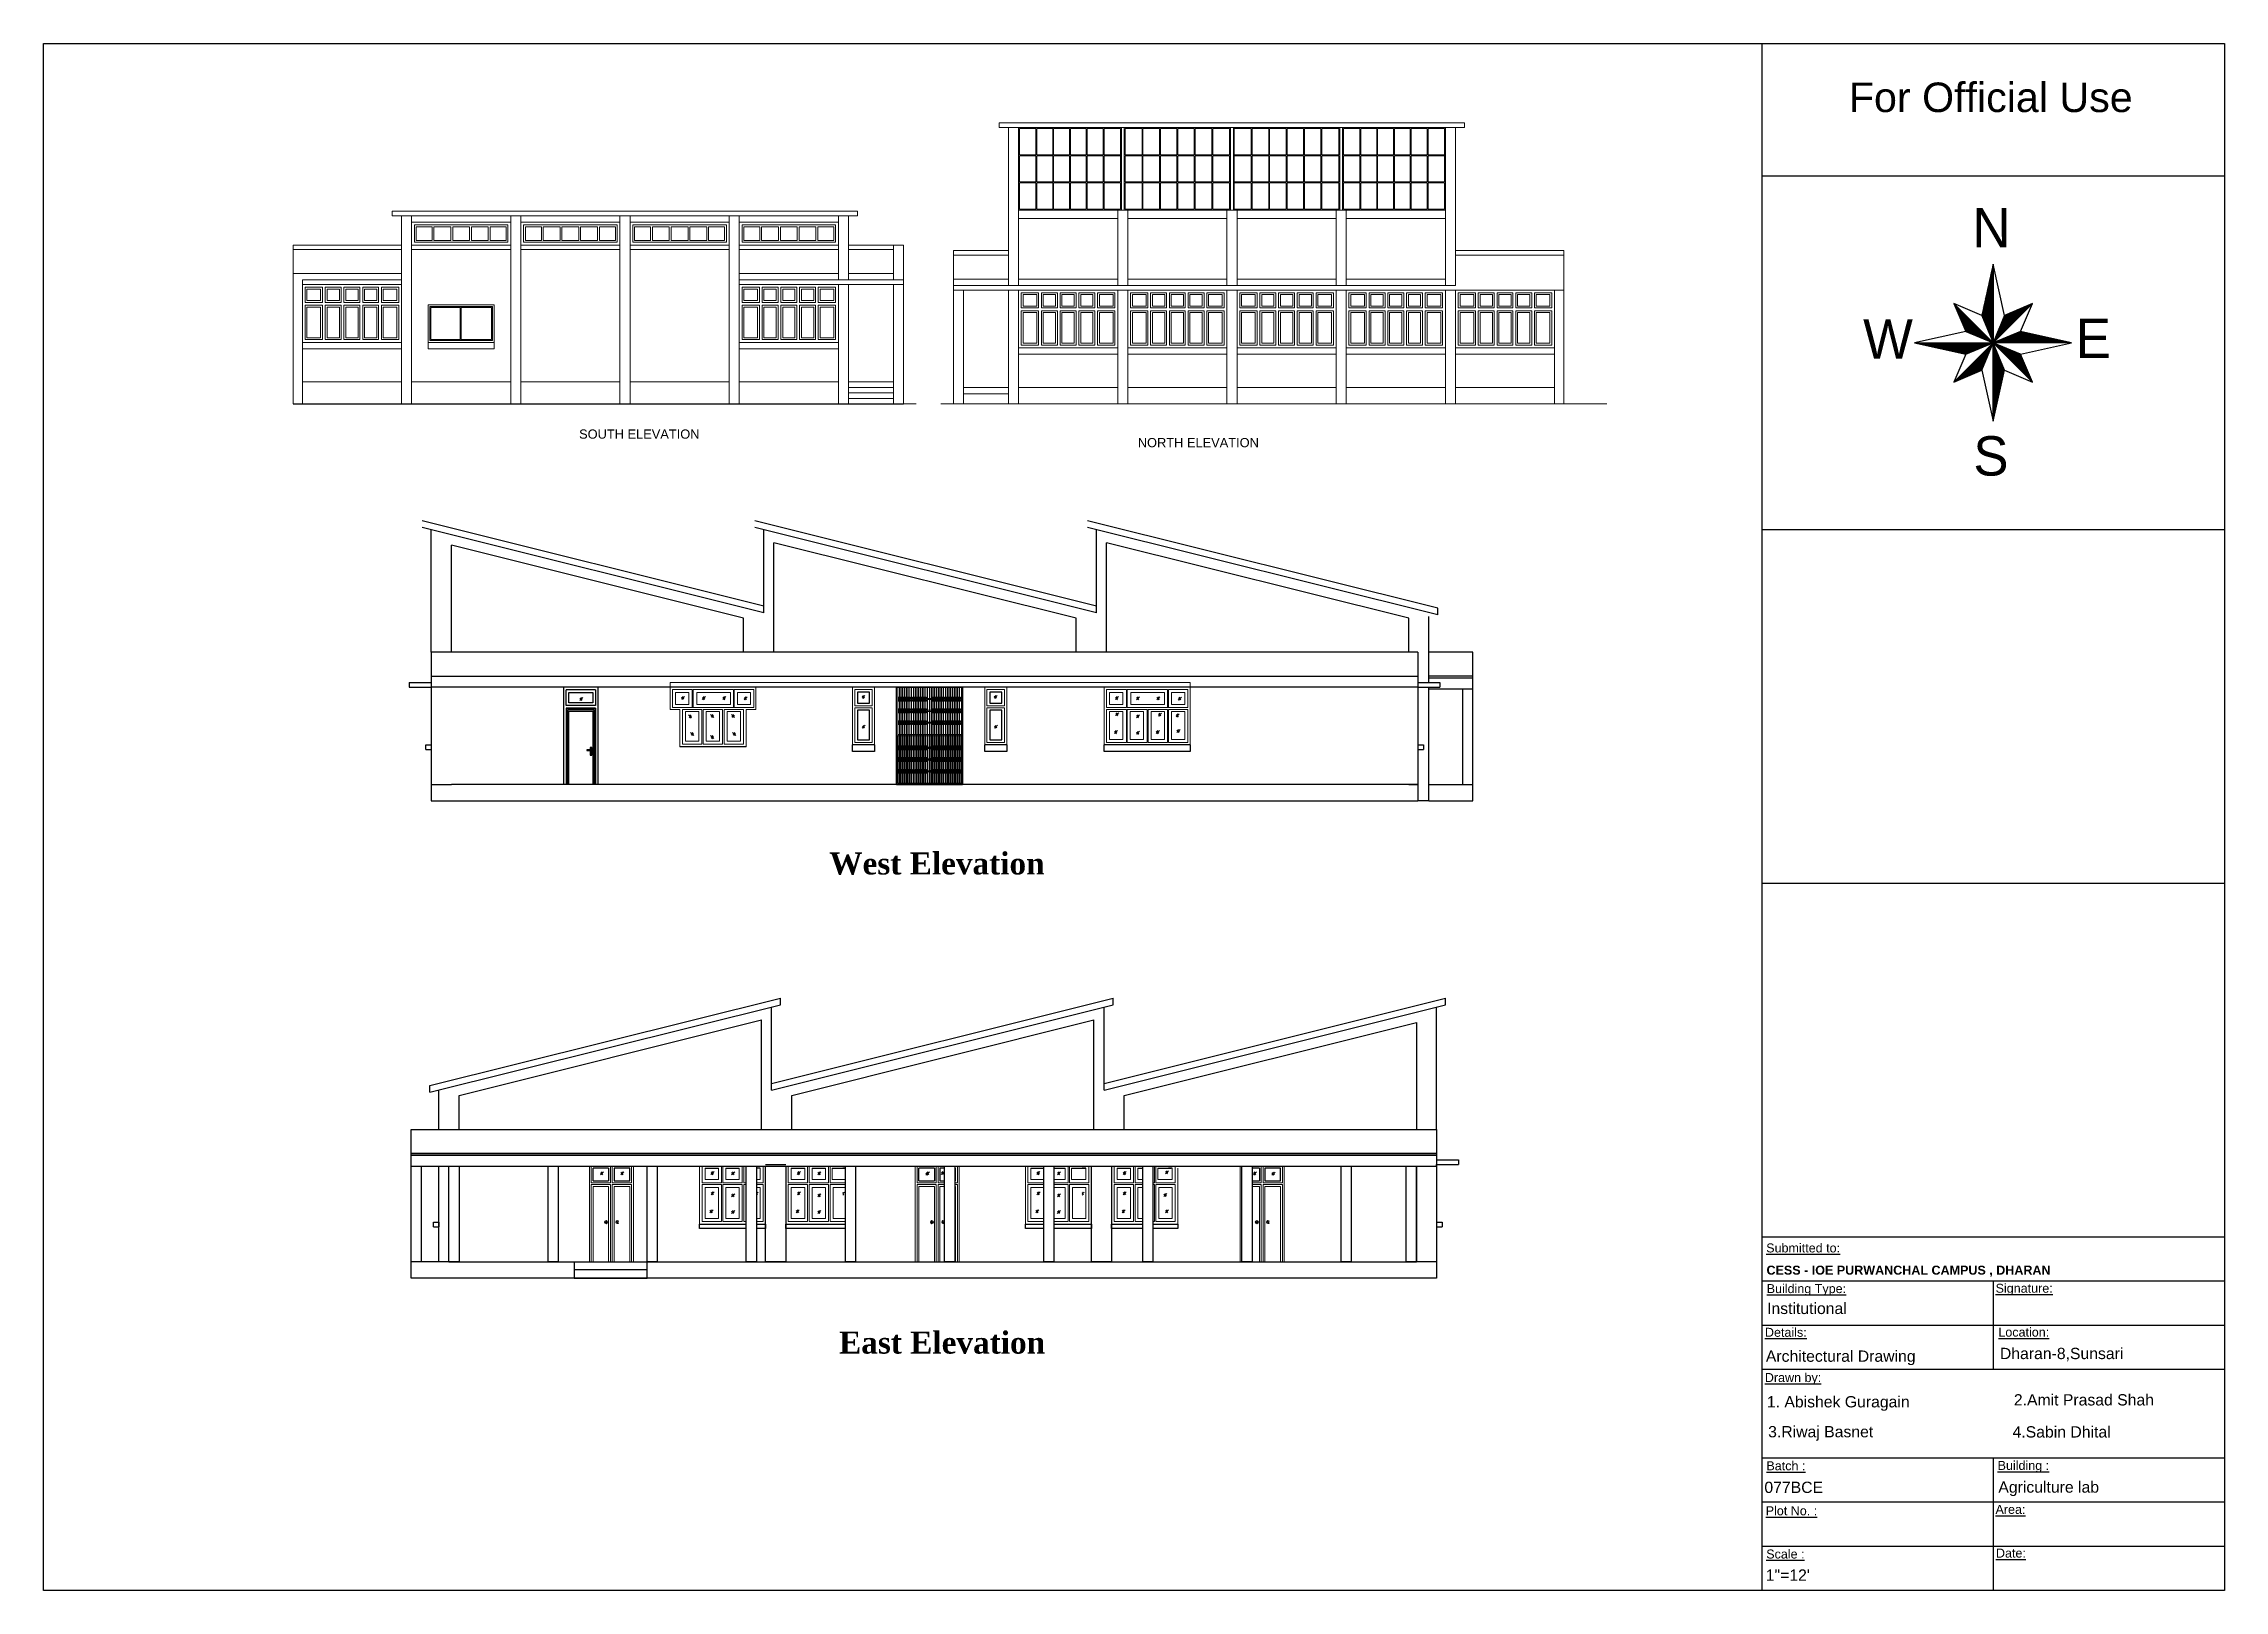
# Model space of a CAD drawing. Header units: inches. Extents: x -6800 to 96653, y -25814 to 17379.
# Drawn here: x 20222 to 22598, y -13008 to -11323 of the extents above; entities that cross this region are included whole.
import ezdxf

# ---------------------------------------------------------------- set-up
doc = ezdxf.new("R2010")
doc.units = ezdxf.units.IN
doc.header["$MEASUREMENT"] = 0
for name, color, linetype, lineweight in [('chajja elev', 4, 'Continuous', 20), ('dimension', 50, 'Continuous', 20), ('Door', 20, 'Continuous', 20), ('Door ele', 20, 'Continuous', 15), ('ele back', 51, 'Continuous', 15), ('furniture', 44, 'Continuous', 15), ('NETMANH', 26, 'Continuous', 15), ('Page Format', 7, 'Continuous', 25), ('Win ele', 211, 'Continuous', 15)]:
    doc.layers.add(name, color=color, linetype=linetype, lineweight=lineweight)
doc.layers.add('doors', color=52, linetype='Continuous')
doc.styles.add('GOTHICE', font='gothice')
doc.styles.add('MtXpl_Times_New_Roma', font='timesbd.ttf')
doc.styles.get("Standard").update_dxf_attribs({"font": 'arial.ttf'})

msp = doc.modelspace()

# ---------------------------------------------------------------- texts
at = {"transparency": 33554687, "style": 'GOTHICE'}
for s, p in [('N', (22323.6, -11544.8)), ('W', (22204.5, -11666.1)), ('E', (22436.2, -11665.3)), ('S', (22324.6, -11793.3))]:
    msp.add_text(s, height=42.9, dxfattribs=at).set_placement(p)
at = {"linetype": 'Continuous', "lineweight": 25}
for s, p in [('SOUTH ELEVATION', (20805.5, -11753.1)), ('NORTH ELEVATION', (21414.2, -11762.4))]:
    msp.add_text(s, height=10, dxfattribs=at).set_placement(p)
at = {"linetype": 'Continuous', "lineweight": 25, "style": 'MtXpl_Times_New_Roma'}
for s, p in [('West Elevation', (21078.1, -12227.8)), ('East Elevation', (21088.7, -12749.7))]:
    msp.add_text(s, height=24, dxfattribs=at).set_placement(p)
at = {"layer": 'Page Format', "attachment_point": 1}
for s, width, gutter_width, insert, char_height in [('For Official Use', 475.224, 160.7, (22188.9, -11365.2), 32.134), ('{\\LSubmitted to:}', 129.617, 2.59, (22098.9, -12629.7), 9.774), ('{\\fArial|b1|i0|c0|p34;CESS - IOE PURWANCHAL CAMPUS , DHARAN}', 347.688, 2.59, (22099.2, -12653.9), 9.774), ('{\\LBuilding Type:}', 129.617, 2.59, (22099.4, -12674), 9.774), ('{\\LSignature:}', 129.617, 2.59, (22348.8, -12673.6), 9.774), ('Institutional', 181.745, 61.4, (22099.8, -12694.3), 12.289), ('{\\LDetails:}', 129.617, 2.59, (22097.5, -12721.6), 9.774), ('{\\LLocation:}', 129.617, 2.59, (22351.8, -12721.4), 9.774), ('Architectural Drawing', 181.745, 61.4, (22098.5, -12746.3), 12.289), ('Dharan-8,Sunsari', 181.745, 61.4, (22353.5, -12743.4), 12.289), ('{\\LDrawn by:}', 129.617, 2.59, (22097.4, -12770.9), 9.774), ('1. Abishek Guragain', 181.745, 61.4, (22099.6, -12796), 12.289), ('2.Amit Prasad Shah', 181.745, 61.4, (22368.7, -12793.9), 12.289), ('3.Riwaj Basnet', 181.745, 61.4, (22101, -12828.6), 12.289), ('4.Sabin Dhital', 181.745, 61.4, (22367.3, -12828.8), 12.289), ('{\\LBatch :}', 129.617, 2.59, (22099.1, -12867), 9.774), ('{\\LBuilding :}', 129.617, 2.59, (22351, -12866.6), 9.774), ('077BCE', 181.745, 61.4, (22096.9, -12889.2), 12.29), ('Agriculture lab', 181.745, 61.4, (22351.8, -12888.9), 12.289), ('{\\LPlot No. :}', 129.617, 2.59, (22098.3, -12916), 9.774), ('{\\LArea:}', 129.617, 2.59, (22348.7, -12914.5), 9.77), ('{\\LScale :}', 129.617, 2.59, (22098.9, -12963.1), 9.774), ('{\\LDate:}', 129.617, 2.59, (22349.2, -12962.1), 9.77), ('1"=12\'', 181.745, 61.4, (22098.4, -12984.8), 12.29)]:
    msp.add_mtext_dynamic_manual_height_columns(s, width=width, gutter_width=gutter_width, heights=[0], dxfattribs=dict(at, insert=insert, char_height=char_height))

# ---------------------------------------------------------------- blocks, each defined once
blk = doc.blocks.new('md-cuasat2200x3000')
for p, q in [((0, 2200), (3000, 2200)), ((0, 0), (0, 2200)), ((60, 2140), (2940, 2140)), ((60, 0), (60, 2140)), ((139, 0), (139, 2140)), ((164, 0), (164, 2140)), ((242, 0), (242, 2140)), ((267, 0), (267, 2140)), ((346, 0), (346, 2140)), ((371, 0), (371, 2140)), ((450, 0), (450, 2140)), ((475, 0), (475, 2140)), ((553, 0), (553, 2140)), ((578, 0), (578, 2140)), ((657, 0), (657, 2140)), ((682, 0), (682, 2140)), ((761, 0), (761, 2140)), ((786, 0), (786, 2140)), ((864, 0), (864, 2140)), ((889, 0), (889, 2140)), ((968, 0), (968, 2140)), ((993, 0), (993, 2140)), ((1072, 0), (1072, 2140)), ((1097, 0), (1097, 2140)), ((1175, 0), (1175, 2140)), ((1200, 0), (1200, 2140)), ((1279, 0), (1279, 2140)), ((1304, 0), (1304, 2140)), ((1382, 0), (1382, 2140)), ((1408, 0), (1408, 2140)), ((1408, 0), (1408, 2140)), ((1488, 0), (1488, 2140)), ((1500, 0), (1500, 2140)), ((1512, 0), (1512, 2140)), ((1592, 0), (1592, 2140)), ((1618, 0), (1618, 2140)), ((1696, 0), (1696, 2140)), ((1721, 0), (1721, 2140)), ((1800, 0), (1800, 2140)), ((1825, 0), (1825, 2140)), ((1903, 0), (1903, 2140)), ((1928, 0), (1928, 2140)), ((2007, 0), (2007, 2140)), ((2032, 0), (2032, 2140)), ((2111, 0), (2111, 2140)), ((2136, 0), (2136, 2140)), ((2214, 0), (2214, 2140)), ((2239, 0), (2239, 2140)), ((2318, 0), (2318, 2140)), ((2343, 0), (2343, 2140)), ((2422, 0), (2422, 2140)), ((2447, 0), (2447, 2140)), ((2525, 0), (2525, 2140)), ((2550, 0), (2550, 2140)), ((2629, 0), (2629, 2140)), ((2654, 0), (2654, 2140)), ((2733, 0), (2733, 2140)), ((2758, 0), (2758, 2140)), ((2836, 0), (2836, 2140)), ((2861, 0), (2861, 2140)), ((2940, 2140), (2940, 0)), ((3000, 2200), (3000, 0)), ((0, 0), (3000, 0)), ((3000, 0), (0, 0)), ((2940, 0), (60, 0))]:
    blk.add_line(p, q)
at = {"layer": 'NETMANH'}
for p, q in [((139, 1605), (60, 1709)), ((60, 1605), (139, 1709)), ((139, 1501), (60, 1605)), ((60, 1501), (139, 1605)), ((139, 1070), (60, 1174)), ((60, 1070), (139, 1174)), ((139, 966), (60, 1070)), ((60, 966), (139, 1070)), ((242, 1605), (164, 1709)), ((164, 1605), (242, 1709)), ((242, 1501), (164, 1605)), ((164, 1501), (242, 1605)), ((242, 1070), (164, 1174)), ((164, 1070), (242, 1174)), ((242, 966), (164, 1070)), ((164, 966), (242, 1070)), ((346, 1605), (267, 1709)), ((267, 1605), (346, 1709)), ((346, 1501), (267, 1605)), ((267, 1501), (346, 1605)), ((346, 1070), (267, 1174)), ((267, 1070), (346, 1174)), ((346, 966), (267, 1070)), ((267, 966), (346, 1070)), ((450, 1605), (371, 1709)), ((371, 1605), (450, 1709)), ((450, 1501), (371, 1605)), ((371, 1501), (450, 1605)), ((450, 1070), (371, 1174)), ((371, 1070), (450, 1174)), ((450, 966), (371, 1070)), ((371, 966), (450, 1070)), ((553, 1605), (475, 1709)), ((475, 1605), (553, 1709)), ((553, 1501), (475, 1605)), ((475, 1501), (553, 1605)), ((553, 1070), (475, 1174)), ((475, 1070), (553, 1174)), ((553, 966), (475, 1070)), ((475, 966), (553, 1070)), ((657, 1605), (578, 1709)), ((578, 1605), (657, 1709)), ((657, 1501), (578, 1605)), ((578, 1501), (657, 1605)), ((657, 1070), (578, 1174)), ((578, 1070), (657, 1174)), ((657, 966), (578, 1070)), ((578, 966), (657, 1070)), ((761, 1605), (682, 1709)), ((682, 1605), (761, 1709)), ((761, 1501), (682, 1605)), ((682, 1501), (761, 1605)), ((761, 1070), (682, 1174)), ((682, 1070), (761, 1174)), ((761, 966), (682, 1070)), ((682, 966), (761, 1070)), ((864, 1605), (786, 1709)), ((786, 1605), (864, 1709)), ((864, 1501), (786, 1605)), ((786, 1501), (864, 1605)), ((864, 1070), (786, 1174)), ((786, 1070), (864, 1174)), ((864, 966), (786, 1070)), ((786, 966), (864, 1070)), ((968, 1605), (889, 1709)), ((889, 1605), (968, 1709)), ((968, 1501), (889, 1605)), ((889, 1501), (968, 1605)), ((968, 1070), (889, 1174)), ((889, 1070), (968, 1174)), ((968, 966), (889, 1070)), ((889, 966), (968, 1070)), ((1072, 1605), (993, 1709)), ((993, 1605), (1072, 1709)), ((1072, 1501), (993, 1605)), ((993, 1501), (1072, 1605)), ((1072, 1070), (993, 1174)), ((993, 1070), (1072, 1174)), ((1072, 966), (993, 1070)), ((993, 966), (1072, 1070)), ((1175, 1605), (1097, 1709)), ((1097, 1605), (1175, 1709)), ((1175, 1501), (1097, 1605)), ((1097, 1501), (1175, 1605)), ((1175, 1070), (1097, 1174)), ((1097, 1070), (1175, 1174)), ((1175, 966), (1097, 1070)), ((1097, 966), (1175, 1070)), ((1279, 1605), (1200, 1709)), ((1200, 1605), (1279, 1709)), ((1279, 1501), (1200, 1605)), ((1200, 1501), (1279, 1605)), ((1279, 1070), (1200, 1174)), ((1200, 1070), (1279, 1174)), ((1279, 966), (1200, 1070)), ((1200, 966), (1279, 1070)), ((1382, 1605), (1304, 1709)), ((1304, 1605), (1382, 1709)), ((1382, 1501), (1304, 1605)), ((1304, 1501), (1382, 1605)), ((1382, 1070), (1304, 1174)), ((1304, 1070), (1382, 1174)), ((1382, 966), (1304, 1070)), ((1304, 966), (1382, 1070)), ((1408, 1631), (1408, 1579)), ((1488, 1631), (1408, 1631)), ((1408, 1579), (1488, 1579)), ((1408, 1096), (1408, 1044)), ((1488, 1096), (1408, 1096)), ((1408, 1044), (1488, 1044)), ((1488, 1579), (1488, 1631)), ((1488, 1044), (1488, 1096)), ((1512, 1631), (1592, 1631)), ((1512, 1579), (1512, 1631)), ((1592, 1579), (1512, 1579)), ((1512, 1096), (1592, 1096)), ((1512, 1044), (1512, 1096)), ((1592, 1044), (1512, 1044)), ((1592, 1631), (1592, 1579)), ((1592, 1096), (1592, 1044)), ((1618, 1605), (1696, 1709)), ((1696, 1605), (1618, 1709)), ((1618, 1501), (1696, 1605)), ((1696, 1501), (1618, 1605)), ((1618, 1070), (1696, 1174)), ((1696, 1070), (1618, 1174)), ((1618, 966), (1696, 1070)), ((1696, 966), (1618, 1070)), ((1721, 1605), (1800, 1709)), ((1800, 1605), (1721, 1709)), ((1721, 1501), (1800, 1605)), ((1800, 1501), (1721, 1605)), ((1721, 1070), (1800, 1174)), ((1800, 1070), (1721, 1174)), ((1721, 966), (1800, 1070)), ((1800, 966), (1721, 1070)), ((1825, 1605), (1903, 1709)), ((1903, 1605), (1825, 1709)), ((1825, 1501), (1903, 1605)), ((1903, 1501), (1825, 1605)), ((1825, 1070), (1903, 1174)), ((1903, 1070), (1825, 1174)), ((1825, 966), (1903, 1070)), ((1903, 966), (1825, 1070)), ((1928, 1605), (2007, 1709)), ((2007, 1605), (1928, 1709)), ((1928, 1501), (2007, 1605)), ((2007, 1501), (1928, 1605)), ((1928, 1070), (2007, 1174)), ((2007, 1070), (1928, 1174)), ((1928, 966), (2007, 1070)), ((2007, 966), (1928, 1070)), ((2032, 1605), (2111, 1709)), ((2111, 1605), (2032, 1709)), ((2032, 1501), (2111, 1605)), ((2111, 1501), (2032, 1605)), ((2032, 1070), (2111, 1174)), ((2111, 1070), (2032, 1174)), ((2032, 966), (2111, 1070)), ((2111, 966), (2032, 1070)), ((2136, 1605), (2214, 1709)), ((2214, 1605), (2136, 1709)), ((2136, 1501), (2214, 1605)), ((2214, 1501), (2136, 1605)), ((2136, 1070), (2214, 1174)), ((2214, 1070), (2136, 1174)), ((2136, 966), (2214, 1070)), ((2214, 966), (2136, 1070)), ((2239, 1605), (2318, 1709)), ((2318, 1605), (2239, 1709)), ((2239, 1501), (2318, 1605)), ((2318, 1501), (2239, 1605)), ((2239, 1070), (2318, 1174)), ((2318, 1070), (2239, 1174)), ((2239, 966), (2318, 1070)), ((2318, 966), (2239, 1070)), ((2343, 1605), (2422, 1709)), ((2422, 1605), (2343, 1709)), ((2343, 1501), (2422, 1605)), ((2422, 1501), (2343, 1605)), ((2343, 1070), (2422, 1174)), ((2422, 1070), (2343, 1174)), ((2343, 966), (2422, 1070)), ((2422, 966), (2343, 1070)), ((2447, 1605), (2525, 1709)), ((2525, 1605), (2447, 1709)), ((2447, 1501), (2525, 1605)), ((2525, 1501), (2447, 1605)), ((2447, 1070), (2525, 1174)), ((2525, 1070), (2447, 1174)), ((2447, 966), (2525, 1070)), ((2525, 966), (2447, 1070)), ((2550, 1605), (2629, 1709)), ((2629, 1605), (2550, 1709)), ((2550, 1501), (2629, 1605)), ((2629, 1501), (2550, 1605)), ((2550, 1070), (2629, 1174)), ((2629, 1070), (2550, 1174)), ((2550, 966), (2629, 1070)), ((2629, 966), (2550, 1070)), ((2654, 1605), (2733, 1709)), ((2733, 1605), (2654, 1709)), ((2654, 1501), (2733, 1605)), ((2733, 1501), (2654, 1605)), ((2654, 1070), (2733, 1174)), ((2733, 1070), (2654, 1174)), ((2654, 966), (2733, 1070)), ((2733, 966), (2654, 1070)), ((2758, 1605), (2836, 1709)), ((2836, 1605), (2758, 1709)), ((2758, 1501), (2836, 1605)), ((2836, 1501), (2758, 1605)), ((2758, 1070), (2836, 1174)), ((2836, 1070), (2758, 1174)), ((2758, 966), (2836, 1070)), ((2836, 966), (2758, 1070)), ((2861, 1605), (2940, 1709)), ((2940, 1605), (2861, 1709)), ((2861, 1501), (2940, 1605)), ((2940, 1501), (2861, 1605)), ((2861, 1070), (2940, 1174)), ((2940, 1070), (2861, 1174)), ((2861, 966), (2940, 1070)), ((2940, 966), (2861, 1070)), ((139, 535), (60, 639)), ((60, 535), (139, 639)), ((139, 431), (60, 535)), ((60, 431), (139, 535)), ((242, 535), (164, 639)), ((164, 535), (242, 639)), ((242, 431), (164, 535)), ((164, 431), (242, 535)), ((346, 535), (267, 639)), ((267, 535), (346, 639)), ((346, 431), (267, 535)), ((267, 431), (346, 535)), ((450, 535), (371, 639)), ((371, 535), (450, 639)), ((450, 431), (371, 535)), ((371, 431), (450, 535)), ((553, 535), (475, 639)), ((475, 535), (553, 639)), ((553, 431), (475, 535)), ((475, 431), (553, 535)), ((657, 535), (578, 639)), ((578, 535), (657, 639)), ((657, 431), (578, 535)), ((578, 431), (657, 535)), ((761, 535), (682, 639)), ((682, 535), (761, 639)), ((761, 431), (682, 535)), ((682, 431), (761, 535)), ((864, 535), (786, 639)), ((786, 535), (864, 639)), ((864, 431), (786, 535)), ((786, 431), (864, 535)), ((968, 535), (889, 639)), ((889, 535), (968, 639)), ((968, 431), (889, 535)), ((889, 431), (968, 535)), ((1072, 535), (993, 639)), ((993, 535), (1072, 639)), ((1072, 431), (993, 535)), ((993, 431), (1072, 535)), ((1175, 535), (1097, 639)), ((1097, 535), (1175, 639)), ((1175, 431), (1097, 535)), ((1097, 431), (1175, 535)), ((1279, 535), (1200, 639)), ((1200, 535), (1279, 639)), ((1279, 431), (1200, 535)), ((1200, 431), (1279, 535)), ((1382, 535), (1304, 639)), ((1304, 535), (1382, 639)), ((1382, 431), (1304, 535)), ((1304, 431), (1382, 535)), ((1408, 561), (1408, 509)), ((1488, 561), (1408, 561)), ((1408, 509), (1488, 509)), ((1488, 509), (1488, 561)), ((1512, 561), (1592, 561)), ((1512, 509), (1512, 561)), ((1592, 509), (1512, 509)), ((1592, 561), (1592, 509)), ((1618, 535), (1696, 639)), ((1696, 535), (1618, 639)), ((1618, 431), (1696, 535)), ((1696, 431), (1618, 535)), ((1721, 535), (1800, 639)), ((1800, 535), (1721, 639)), ((1721, 431), (1800, 535)), ((1800, 431), (1721, 535)), ((1825, 535), (1903, 639)), ((1903, 535), (1825, 639)), ((1825, 431), (1903, 535)), ((1903, 431), (1825, 535)), ((1928, 535), (2007, 639)), ((2007, 535), (1928, 639)), ((1928, 431), (2007, 535)), ((2007, 431), (1928, 535)), ((2032, 535), (2111, 639)), ((2111, 535), (2032, 639)), ((2032, 431), (2111, 535)), ((2111, 431), (2032, 535)), ((2136, 535), (2214, 639)), ((2214, 535), (2136, 639)), ((2136, 431), (2214, 535)), ((2214, 431), (2136, 535)), ((2239, 535), (2318, 639)), ((2318, 535), (2239, 639)), ((2239, 431), (2318, 535)), ((2318, 431), (2239, 535)), ((2343, 535), (2422, 639)), ((2422, 535), (2343, 639)), ((2343, 431), (2422, 535)), ((2422, 431), (2343, 535)), ((2447, 535), (2525, 639)), ((2525, 535), (2447, 639)), ((2447, 431), (2525, 535)), ((2525, 431), (2447, 535)), ((2550, 535), (2629, 639)), ((2629, 535), (2550, 639)), ((2550, 431), (2629, 535)), ((2629, 431), (2550, 535)), ((2654, 535), (2733, 639)), ((2733, 535), (2654, 639)), ((2654, 431), (2733, 535)), ((2733, 431), (2654, 535)), ((2758, 535), (2836, 639)), ((2836, 535), (2758, 639)), ((2758, 431), (2836, 535)), ((2836, 431), (2758, 535)), ((2861, 535), (2940, 639)), ((2940, 535), (2861, 639)), ((2861, 431), (2940, 535)), ((2940, 431), (2861, 535))]:
    blk.add_line(p, q, dxfattribs=at)
blk = doc.blocks.new('*X360')
at = {"color": 0}
for p, q in [((15.32, 10.228), (16.001, 10.909)), ((15.332, 10.259), (15.97, 10.896)), ((15.345, 10.289), (15.939, 10.883)), ((15.357, 10.319), (15.908, 10.87)), ((15.37, 10.349), (15.877, 10.857)), ((15.382, 10.379), (15.846, 10.843)), ((15.395, 10.409), (15.815, 10.83)), ((15.407, 10.44), (15.784, 10.817)), ((15.42, 10.47), (15.754, 10.804)), ((15.432, 10.5), (15.723, 10.791)), ((15.445, 10.53), (15.692, 10.777)), ((15.457, 10.56), (15.661, 10.764)), ((15.47, 10.591), (15.63, 10.751)), ((15.482, 10.621), (15.599, 10.738)), ((15.495, 10.651), (15.568, 10.725)), ((15.507, 10.681), (15.537, 10.711))]:
    blk.add_line(p, q, dxfattribs=at)
blk = doc.blocks.new('*X359')
at = {"color": 0}
for p, q in [((15.325, 10.217), (15.333, 10.224)), ((15.343, 10.217), (15.363, 10.237)), ((15.361, 10.217), (15.393, 10.249)), ((15.378, 10.217), (15.424, 10.262)), ((15.396, 10.217), (15.454, 10.274)), ((15.414, 10.217), (15.484, 10.287)), ((15.432, 10.217), (15.514, 10.299)), ((15.449, 10.217), (15.544, 10.312)), ((15.467, 10.217), (15.574, 10.324)), ((15.485, 10.217), (15.605, 10.337)), ((15.502, 10.217), (15.635, 10.349)), ((15.52, 10.217), (15.665, 10.362)), ((15.538, 10.217), (15.695, 10.374)), ((15.555, 10.217), (15.725, 10.387)), ((15.573, 10.217), (15.756, 10.399)), ((15.591, 10.217), (15.786, 10.412)), ((15.608, 10.217), (15.808, 10.416)), ((15.626, 10.217), (15.822, 10.413)), ((15.644, 10.217), (15.837, 10.41)), ((15.661, 10.217), (15.851, 10.406)), ((15.679, 10.217), (15.866, 10.403)), ((15.697, 10.217), (15.88, 10.4)), ((15.714, 10.217), (15.895, 10.397)), ((15.732, 10.217), (15.909, 10.394)), ((15.75, 10.217), (15.924, 10.39)), ((15.767, 10.217), (15.938, 10.387)), ((15.785, 10.217), (15.952, 10.384)), ((15.803, 10.217), (15.967, 10.381)), ((15.82, 10.217), (15.981, 10.378)), ((15.838, 10.217), (15.996, 10.374)), ((15.856, 10.217), (16.01, 10.371)), ((15.873, 10.217), (16.025, 10.368)), ((15.891, 10.217), (16.039, 10.365)), ((15.909, 10.217), (16.054, 10.362)), ((15.926, 10.217), (16.068, 10.358)), ((15.944, 10.217), (16.083, 10.355)), ((15.962, 10.217), (16.097, 10.352)), ((15.98, 10.217), (16.112, 10.349)), ((15.997, 10.217), (16.126, 10.346)), ((16.015, 10.217), (16.141, 10.342)), ((16.033, 10.217), (16.155, 10.339)), ((16.05, 10.217), (16.17, 10.336)), ((16.068, 10.217), (16.184, 10.333)), ((16.086, 10.217), (16.198, 10.329)), ((16.103, 10.217), (16.213, 10.326)), ((16.121, 10.217), (16.227, 10.323)), ((16.139, 10.217), (16.242, 10.32)), ((16.156, 10.217), (16.256, 10.317)), ((16.174, 10.217), (16.271, 10.313)), ((16.192, 10.217), (16.285, 10.31)), ((16.209, 10.217), (16.3, 10.307)), ((16.227, 10.217), (16.314, 10.304)), ((16.245, 10.217), (16.329, 10.301)), ((16.262, 10.217), (16.343, 10.297)), ((16.28, 10.217), (16.358, 10.294)), ((16.298, 10.217), (16.372, 10.291)), ((16.315, 10.217), (16.387, 10.288)), ((16.333, 10.217), (16.401, 10.285)), ((16.351, 10.217), (16.415, 10.281)), ((16.368, 10.217), (16.43, 10.278)), ((16.386, 10.217), (16.444, 10.275)), ((16.404, 10.217), (16.459, 10.272)), ((16.421, 10.217), (16.473, 10.269)), ((16.439, 10.217), (16.488, 10.265)), ((16.457, 10.217), (16.502, 10.262)), ((16.474, 10.217), (16.517, 10.259)), ((16.492, 10.217), (16.531, 10.256)), ((16.51, 10.217), (16.546, 10.252)), ((16.528, 10.217), (16.56, 10.249)), ((16.545, 10.217), (16.575, 10.246)), ((16.563, 10.217), (16.589, 10.243)), ((16.581, 10.217), (16.604, 10.24)), ((16.598, 10.217), (16.618, 10.236)), ((16.616, 10.217), (16.633, 10.233)), ((16.634, 10.217), (16.647, 10.23)), ((16.651, 10.217), (16.661, 10.227)), ((16.669, 10.217), (16.676, 10.224)), ((16.687, 10.217), (16.69, 10.22)), ((16.704, 10.217), (16.705, 10.217))]:
    blk.add_line(p, q, dxfattribs=at)
blk = doc.blocks.new('*X358')
at = {"color": 0}
for p, q in [((15.32, 10.211), (15.322, 10.213)), ((15.329, 10.202), (15.335, 10.208)), ((15.338, 10.194), (15.347, 10.203)), ((15.347, 10.185), (15.36, 10.198)), ((15.355, 10.176), (15.372, 10.193)), ((15.364, 10.167), (15.385, 10.188)), ((15.373, 10.158), (15.397, 10.182)), ((15.382, 10.149), (15.41, 10.177)), ((15.391, 10.141), (15.422, 10.172)), ((15.4, 10.132), (15.435, 10.167)), ((15.408, 10.123), (15.447, 10.162)), ((15.417, 10.114), (15.46, 10.156)), ((15.426, 10.105), (15.472, 10.151)), ((15.435, 10.096), (15.485, 10.146)), ((15.444, 10.087), (15.497, 10.141)), ((15.453, 10.079), (15.51, 10.136)), ((15.461, 10.07), (15.522, 10.131)), ((15.47, 10.061), (15.535, 10.125)), ((15.479, 10.052), (15.547, 10.12)), ((15.488, 10.043), (15.56, 10.115)), ((15.497, 10.034), (15.572, 10.11)), ((15.506, 10.026), (15.585, 10.105)), ((15.515, 10.017), (15.597, 10.1)), ((15.523, 10.008), (15.61, 10.094)), ((15.532, 9.999), (15.622, 10.089)), ((15.541, 9.99), (15.635, 10.084)), ((15.55, 9.981), (15.647, 10.079)), ((15.559, 9.973), (15.66, 10.074)), ((15.568, 9.964), (15.672, 10.068)), ((15.576, 9.955), (15.685, 10.063)), ((15.585, 9.946), (15.697, 10.058)), ((15.594, 9.937), (15.71, 10.053)), ((15.603, 9.928), (15.722, 10.048)), ((15.612, 9.92), (15.735, 10.043)), ((15.621, 9.911), (15.747, 10.037)), ((15.629, 9.902), (15.76, 10.032)), ((15.638, 9.893), (15.772, 10.027)), ((15.647, 9.884), (15.785, 10.022)), ((15.656, 9.875), (15.797, 10.017)), ((15.665, 9.867), (15.804, 10.006)), ((15.674, 9.858), (15.81, 9.994)), ((15.682, 9.849), (15.815, 9.981)), ((15.691, 9.84), (15.82, 9.969)), ((15.7, 9.831), (15.826, 9.957)), ((15.709, 9.822), (15.831, 9.944)), ((15.718, 9.813), (15.836, 9.932)), ((15.727, 9.805), (15.841, 9.919)), ((15.735, 9.796), (15.847, 9.907)), ((15.744, 9.787), (15.852, 9.895)), ((15.753, 9.778), (15.857, 9.882)), ((15.762, 9.769), (15.863, 9.87)), ((15.771, 9.76), (15.868, 9.857)), ((15.78, 9.752), (15.873, 9.845)), ((15.789, 9.743), (15.878, 9.833)), ((15.797, 9.734), (15.884, 9.82)), ((15.806, 9.725), (15.889, 9.808)), ((15.815, 9.716), (15.894, 9.796)), ((15.824, 9.707), (15.9, 9.783)), ((15.833, 9.699), (15.905, 9.771)), ((15.842, 9.69), (15.91, 9.758)), ((15.85, 9.681), (15.916, 9.746)), ((15.859, 9.672), (15.921, 9.734)), ((15.868, 9.663), (15.926, 9.721)), ((15.877, 9.654), (15.931, 9.709)), ((15.886, 9.646), (15.937, 9.696)), ((15.895, 9.637), (15.942, 9.684)), ((15.903, 9.628), (15.947, 9.672)), ((15.912, 9.619), (15.953, 9.659)), ((15.921, 9.61), (15.958, 9.647)), ((15.93, 9.601), (15.963, 9.635)), ((15.939, 9.592), (15.968, 9.622)), ((15.948, 9.584), (15.974, 9.61)), ((15.956, 9.575), (15.979, 9.597)), ((15.965, 9.566), (15.984, 9.585)), ((15.974, 9.557), (15.99, 9.573)), ((15.983, 9.548), (15.995, 9.56)), ((15.992, 9.539), (16, 9.548)), ((16.001, 9.531), (16.006, 9.535)), ((16.009, 9.522), (16.011, 9.523))]:
    blk.add_line(p, q, dxfattribs=at)
blk = doc.blocks.new('*X357')
at = {"color": 0}
for p, q in [((15.315, 10.206), (15.318, 10.209)), ((15.315, 10.188), (15.323, 10.196)), ((15.315, 10.17), (15.328, 10.184)), ((15.315, 10.153), (15.333, 10.171)), ((15.315, 10.135), (15.339, 10.159)), ((15.315, 10.117), (15.344, 10.146)), ((15.315, 10.1), (15.349, 10.134)), ((15.315, 10.082), (15.354, 10.121)), ((15.315, 10.064), (15.359, 10.109)), ((15.315, 10.047), (15.364, 10.096)), ((15.315, 10.029), (15.37, 10.084)), ((15.315, 10.011), (15.375, 10.071)), ((15.315, 9.994), (15.38, 10.059)), ((15.315, 9.976), (15.385, 10.046)), ((15.315, 9.958), (15.39, 10.034)), ((15.315, 9.941), (15.395, 10.021)), ((15.315, 9.923), (15.401, 10.009)), ((15.315, 9.905), (15.406, 9.996)), ((15.315, 9.888), (15.411, 9.984)), ((15.315, 9.87), (15.416, 9.971)), ((15.315, 9.852), (15.421, 9.959)), ((15.315, 9.835), (15.427, 9.946)), ((15.315, 9.817), (15.432, 9.934)), ((15.315, 9.799), (15.437, 9.921)), ((15.315, 9.782), (15.442, 9.909)), ((15.315, 9.764), (15.447, 9.896)), ((15.315, 9.746), (15.452, 9.884)), ((15.315, 9.729), (15.458, 9.871)), ((15.315, 9.711), (15.463, 9.859)), ((15.315, 9.693), (15.468, 9.846)), ((15.315, 9.676), (15.473, 9.834)), ((15.315, 9.658), (15.478, 9.821)), ((15.315, 9.64), (15.484, 9.809)), ((15.315, 9.622), (15.489, 9.796)), ((15.315, 9.605), (15.494, 9.784)), ((15.315, 9.587), (15.499, 9.771)), ((15.315, 9.569), (15.504, 9.759)), ((15.315, 9.552), (15.509, 9.746)), ((15.315, 9.534), (15.515, 9.734)), ((15.315, 9.516), (15.512, 9.714)), ((15.315, 9.499), (15.507, 9.691)), ((15.315, 9.481), (15.502, 9.668)), ((15.315, 9.463), (15.497, 9.646)), ((15.315, 9.446), (15.492, 9.623)), ((15.315, 9.428), (15.487, 9.6)), ((15.315, 9.41), (15.482, 9.577)), ((15.315, 9.393), (15.477, 9.555)), ((15.315, 9.375), (15.472, 9.532)), ((15.315, 9.357), (15.467, 9.509)), ((15.315, 9.34), (15.462, 9.487)), ((15.315, 9.322), (15.457, 9.464)), ((15.315, 9.304), (15.452, 9.441)), ((15.315, 9.287), (15.447, 9.418)), ((15.315, 9.269), (15.442, 9.396)), ((15.315, 9.251), (15.436, 9.373)), ((15.315, 9.234), (15.431, 9.35)), ((15.315, 9.216), (15.426, 9.328)), ((15.315, 9.198), (15.421, 9.305)), ((15.315, 9.181), (15.416, 9.282)), ((15.315, 9.163), (15.411, 9.259)), ((15.315, 9.145), (15.406, 9.237)), ((15.315, 9.128), (15.401, 9.214)), ((15.315, 9.11), (15.396, 9.191)), ((15.315, 9.092), (15.391, 9.169)), ((15.315, 9.074), (15.386, 9.146)), ((15.315, 9.057), (15.381, 9.123)), ((15.315, 9.039), (15.376, 9.1)), ((15.315, 9.021), (15.371, 9.078)), ((15.315, 9.004), (15.366, 9.055)), ((15.315, 8.986), (15.361, 9.032)), ((15.315, 8.968), (15.356, 9.01)), ((15.315, 8.951), (15.351, 8.987)), ((15.315, 8.933), (15.346, 8.964)), ((15.315, 8.915), (15.341, 8.941)), ((15.315, 8.898), (15.336, 8.919)), ((15.315, 8.88), (15.331, 8.896)), ((15.315, 8.862), (15.326, 8.873)), ((15.315, 8.845), (15.321, 8.851)), ((15.315, 8.827), (15.316, 8.828))]:
    blk.add_line(p, q, dxfattribs=at)
blk = doc.blocks.new('*X356')
at = {"color": 0}
for p, q in [((14.635, 9.527), (15.307, 10.198)), ((14.666, 9.54), (15.295, 10.168)), ((14.697, 9.553), (15.282, 10.138)), ((14.728, 9.566), (15.27, 10.108)), ((14.759, 9.579), (15.257, 10.078)), ((14.79, 9.593), (15.245, 10.047)), ((14.821, 9.606), (15.232, 10.017)), ((14.852, 9.619), (15.22, 9.987)), ((14.882, 9.632), (15.207, 9.957)), ((14.913, 9.645), (15.195, 9.927)), ((14.944, 9.659), (15.182, 9.896)), ((14.975, 9.672), (15.17, 9.866)), ((15.006, 9.685), (15.157, 9.836)), ((15.037, 9.698), (15.145, 9.806)), ((15.068, 9.711), (15.132, 9.776)), ((15.099, 9.725), (15.12, 9.746))]:
    blk.add_line(p, q, dxfattribs=at)
blk = doc.blocks.new('*X355')
at = {"color": 0}
for p, q in [((13.928, 10.215), (13.929, 10.217)), ((13.942, 10.212), (13.947, 10.217)), ((13.957, 10.209), (13.964, 10.217)), ((13.971, 10.206), (13.982, 10.217)), ((13.985, 10.202), (14, 10.217)), ((14, 10.199), (14.017, 10.217)), ((14.014, 10.196), (14.035, 10.217)), ((14.029, 10.193), (14.053, 10.217)), ((14.043, 10.19), (14.07, 10.217)), ((14.058, 10.186), (14.088, 10.217)), ((14.072, 10.183), (14.106, 10.217)), ((14.087, 10.18), (14.123, 10.217)), ((14.101, 10.177), (14.141, 10.217)), ((14.116, 10.174), (14.159, 10.217)), ((14.13, 10.17), (14.176, 10.217)), ((14.145, 10.167), (14.194, 10.217)), ((14.159, 10.164), (14.212, 10.217)), ((14.174, 10.161), (14.229, 10.217)), ((14.188, 10.158), (14.247, 10.217)), ((14.203, 10.154), (14.265, 10.217)), ((14.217, 10.151), (14.282, 10.217)), ((14.231, 10.148), (14.3, 10.217)), ((14.246, 10.145), (14.318, 10.217)), ((14.26, 10.142), (14.335, 10.217)), ((14.275, 10.138), (14.353, 10.217)), ((14.289, 10.135), (14.371, 10.217)), ((14.304, 10.132), (14.389, 10.217)), ((14.318, 10.129), (14.406, 10.217)), ((14.333, 10.125), (14.424, 10.217)), ((14.347, 10.122), (14.442, 10.217)), ((14.362, 10.119), (14.459, 10.217)), ((14.376, 10.116), (14.477, 10.217)), ((14.391, 10.113), (14.495, 10.217)), ((14.405, 10.109), (14.512, 10.217)), ((14.42, 10.106), (14.53, 10.217)), ((14.434, 10.103), (14.548, 10.217)), ((14.449, 10.1), (14.565, 10.217)), ((14.463, 10.097), (14.583, 10.217)), ((14.477, 10.093), (14.601, 10.217)), ((14.492, 10.09), (14.618, 10.217)), ((14.506, 10.087), (14.636, 10.217)), ((14.521, 10.084), (14.654, 10.217)), ((14.535, 10.081), (14.671, 10.217)), ((14.55, 10.077), (14.689, 10.217)), ((14.564, 10.074), (14.707, 10.217)), ((14.579, 10.071), (14.724, 10.217)), ((14.593, 10.068), (14.742, 10.217)), ((14.608, 10.065), (14.76, 10.217)), ((14.622, 10.061), (14.777, 10.217)), ((14.637, 10.058), (14.795, 10.217)), ((14.651, 10.055), (14.813, 10.217)), ((14.666, 10.052), (14.83, 10.217)), ((14.68, 10.048), (14.848, 10.217)), ((14.694, 10.045), (14.866, 10.217)), ((14.709, 10.042), (14.883, 10.217)), ((14.723, 10.039), (14.901, 10.217)), ((14.738, 10.036), (14.919, 10.217)), ((14.752, 10.032), (14.937, 10.217)), ((14.767, 10.029), (14.954, 10.217)), ((14.781, 10.026), (14.972, 10.217)), ((14.796, 10.023), (14.99, 10.217)), ((14.81, 10.02), (15.007, 10.217)), ((14.825, 10.016), (15.025, 10.217)), ((14.85, 10.024), (15.043, 10.217)), ((14.88, 10.037), (15.06, 10.217)), ((14.911, 10.049), (15.078, 10.217)), ((14.941, 10.062), (15.096, 10.217)), ((14.971, 10.074), (15.113, 10.217)), ((15.001, 10.087), (15.131, 10.217)), ((15.031, 10.099), (15.149, 10.217)), ((15.061, 10.112), (15.166, 10.217)), ((15.092, 10.124), (15.184, 10.217)), ((15.122, 10.137), (15.202, 10.217)), ((15.152, 10.149), (15.219, 10.217)), ((15.182, 10.162), (15.237, 10.217)), ((15.212, 10.174), (15.255, 10.217)), ((15.243, 10.187), (15.272, 10.217)), ((15.273, 10.199), (15.29, 10.217)), ((15.303, 10.212), (15.308, 10.217))]:
    blk.add_line(p, q, dxfattribs=at)
blk = doc.blocks.new('*X354')
at = {"color": 0}
for p, q in [((14.62, 10.907), (14.622, 10.909)), ((14.625, 10.895), (14.631, 10.901)), ((14.63, 10.883), (14.639, 10.892)), ((14.636, 10.87), (14.648, 10.883)), ((14.641, 10.858), (14.657, 10.874)), ((14.646, 10.845), (14.666, 10.865)), ((14.651, 10.833), (14.675, 10.856)), ((14.657, 10.821), (14.684, 10.848)), ((14.662, 10.808), (14.693, 10.839)), ((14.667, 10.796), (14.701, 10.83)), ((14.673, 10.784), (14.71, 10.821)), ((14.678, 10.771), (14.719, 10.812)), ((14.683, 10.759), (14.728, 10.803)), ((14.689, 10.746), (14.737, 10.795)), ((14.694, 10.734), (14.746, 10.786)), ((14.699, 10.722), (14.754, 10.777)), ((14.704, 10.709), (14.763, 10.768)), ((14.71, 10.697), (14.772, 10.759)), ((14.715, 10.685), (14.781, 10.75)), ((14.72, 10.672), (14.79, 10.742)), ((14.726, 10.66), (14.799, 10.733)), ((14.731, 10.647), (14.807, 10.724)), ((14.736, 10.635), (14.816, 10.715)), ((14.741, 10.623), (14.825, 10.706)), ((14.747, 10.61), (14.834, 10.697)), ((14.752, 10.598), (14.843, 10.689)), ((14.757, 10.585), (14.852, 10.68)), ((14.763, 10.573), (14.86, 10.671)), ((14.768, 10.561), (14.869, 10.662)), ((14.773, 10.548), (14.878, 10.653)), ((14.779, 10.536), (14.887, 10.644)), ((14.784, 10.524), (14.896, 10.635)), ((14.789, 10.511), (14.905, 10.627)), ((14.794, 10.499), (14.913, 10.618)), ((14.8, 10.486), (14.922, 10.609)), ((14.805, 10.474), (14.931, 10.6)), ((14.81, 10.462), (14.94, 10.591)), ((14.816, 10.449), (14.949, 10.582)), ((14.821, 10.437), (14.958, 10.574)), ((14.826, 10.424), (14.967, 10.565)), ((14.835, 10.415), (14.975, 10.556)), ((14.847, 10.41), (14.984, 10.547)), ((14.86, 10.405), (14.993, 10.538)), ((14.872, 10.4), (15.002, 10.529)), ((14.885, 10.395), (15.011, 10.521)), ((14.897, 10.389), (15.02, 10.512)), ((14.91, 10.384), (15.028, 10.503)), ((14.922, 10.379), (15.037, 10.494)), ((14.935, 10.374), (15.046, 10.485)), ((14.947, 10.369), (15.055, 10.476)), ((14.96, 10.364), (15.064, 10.468)), ((14.972, 10.358), (15.073, 10.459)), ((14.985, 10.353), (15.081, 10.45)), ((14.997, 10.348), (15.09, 10.441)), ((15.01, 10.343), (15.099, 10.432)), ((15.022, 10.338), (15.108, 10.423)), ((15.035, 10.333), (15.117, 10.415)), ((15.047, 10.327), (15.126, 10.406)), ((15.06, 10.322), (15.134, 10.397)), ((15.072, 10.317), (15.143, 10.388)), ((15.085, 10.312), (15.152, 10.379)), ((15.097, 10.307), (15.161, 10.37)), ((15.11, 10.301), (15.17, 10.361)), ((15.122, 10.296), (15.179, 10.353)), ((15.135, 10.291), (15.187, 10.344)), ((15.147, 10.286), (15.196, 10.335)), ((15.16, 10.281), (15.205, 10.326)), ((15.172, 10.276), (15.214, 10.317)), ((15.185, 10.27), (15.223, 10.308)), ((15.197, 10.265), (15.232, 10.3)), ((15.21, 10.26), (15.241, 10.291)), ((15.222, 10.255), (15.249, 10.282)), ((15.235, 10.25), (15.258, 10.273)), ((15.247, 10.245), (15.267, 10.264)), ((15.26, 10.239), (15.276, 10.255)), ((15.272, 10.234), (15.285, 10.247)), ((15.285, 10.229), (15.294, 10.238)), ((15.297, 10.224), (15.302, 10.229)), ((15.31, 10.219), (15.311, 10.22))]:
    blk.add_line(p, q, dxfattribs=at)
blk = doc.blocks.new('*X353')
at = {"color": 0}
for p, q in [((15.207, 11.123), (15.315, 11.231)), ((15.212, 11.146), (15.315, 11.249)), ((15.217, 11.169), (15.315, 11.266)), ((15.222, 11.192), (15.315, 11.284)), ((15.227, 11.214), (15.315, 11.302)), ((15.232, 11.237), (15.315, 11.32)), ((15.237, 11.26), (15.315, 11.337)), ((15.242, 11.282), (15.315, 11.355)), ((15.247, 11.305), (15.315, 11.373)), ((15.252, 11.328), (15.315, 11.39)), ((15.257, 11.351), (15.315, 11.408)), ((15.262, 11.373), (15.315, 11.426)), ((15.267, 11.396), (15.315, 11.443)), ((15.272, 11.419), (15.315, 11.461)), ((15.277, 11.441), (15.315, 11.479)), ((15.282, 11.464), (15.315, 11.496)), ((15.287, 11.487), (15.315, 11.514)), ((15.293, 11.51), (15.315, 11.532)), ((15.298, 11.532), (15.315, 11.549)), ((15.303, 11.555), (15.315, 11.567)), ((15.308, 11.578), (15.315, 11.585)), ((15.313, 11.6), (15.315, 11.602)), ((15.116, 10.715), (15.315, 10.913)), ((15.116, 10.696), (15.315, 10.895)), ((15.121, 10.737), (15.315, 10.931)), ((15.121, 10.684), (15.315, 10.878)), ((15.126, 10.76), (15.315, 10.948)), ((15.126, 10.671), (15.315, 10.86)), ((15.131, 10.783), (15.315, 10.966)), ((15.131, 10.659), (15.315, 10.842)), ((15.136, 10.805), (15.315, 10.984)), ((15.141, 10.828), (15.315, 11.001)), ((15.146, 10.851), (15.315, 11.019)), ((15.152, 10.874), (15.315, 11.037)), ((15.157, 10.896), (15.315, 11.054)), ((15.162, 10.919), (15.315, 11.072)), ((15.167, 10.942), (15.315, 11.09)), ((15.172, 10.964), (15.315, 11.107)), ((15.177, 10.987), (15.315, 11.125)), ((15.182, 11.01), (15.315, 11.143)), ((15.187, 11.033), (15.315, 11.16)), ((15.192, 11.055), (15.315, 11.178)), ((15.197, 11.078), (15.315, 11.196)), ((15.202, 11.101), (15.315, 11.213)), ((15.137, 10.646), (15.315, 10.825)), ((15.142, 10.634), (15.315, 10.807)), ((15.147, 10.621), (15.315, 10.789)), ((15.152, 10.609), (15.315, 10.772)), ((15.157, 10.596), (15.315, 10.754)), ((15.163, 10.584), (15.315, 10.736)), ((15.168, 10.571), (15.315, 10.718)), ((15.173, 10.559), (15.315, 10.701)), ((15.178, 10.546), (15.315, 10.683)), ((15.183, 10.534), (15.315, 10.665)), ((15.188, 10.521), (15.315, 10.648)), ((15.194, 10.509), (15.315, 10.63)), ((15.199, 10.496), (15.315, 10.612)), ((15.204, 10.484), (15.315, 10.595)), ((15.209, 10.471), (15.315, 10.577)), ((15.214, 10.459), (15.315, 10.559)), ((15.219, 10.446), (15.315, 10.542)), ((15.225, 10.434), (15.315, 10.524)), ((15.23, 10.421), (15.315, 10.506)), ((15.235, 10.409), (15.315, 10.489)), ((15.24, 10.396), (15.315, 10.471)), ((15.245, 10.384), (15.315, 10.453)), ((15.251, 10.371), (15.315, 10.436)), ((15.256, 10.359), (15.315, 10.418)), ((15.261, 10.346), (15.315, 10.4)), ((15.266, 10.334), (15.315, 10.383)), ((15.271, 10.321), (15.315, 10.365)), ((15.276, 10.309), (15.315, 10.347)), ((15.282, 10.296), (15.315, 10.33)), ((15.287, 10.284), (15.315, 10.312)), ((15.292, 10.271), (15.315, 10.294)), ((15.297, 10.259), (15.315, 10.277)), ((15.302, 10.246), (15.315, 10.259)), ((15.307, 10.234), (15.315, 10.241)), ((15.313, 10.221), (15.315, 10.224))]:
    blk.add_line(p, q, dxfattribs=at)

# ---------------------------------------------------------------- linework, layer by layer
for p, q in [((20222.1, -11322.8), (22598.1, -11322.8)), ((20222.1, -13007.6), (20222.1, -11322.8)), ((22094.1, -11322.8), (22094.1, -11466.8)), ((22598.1, -11322.8), (22598.1, -13007.6)), ((22094.1, -11466.8), (22598.1, -11466.8)), ((22094.1, -11466.8), (22094.1, -13007.6)), ((22094.1, -11852), (22598.1, -11852)), ((22094.1, -12237.2), (22598.1, -12237.2)), ((22094.1, -12622.4), (22598.1, -12622.4)), ((22094.1, -12670.5), (22598.1, -12670.5)), ((22346.1, -12670.5), (22346.1, -12766.8)), ((22094.1, -12718.7), (22598.1, -12718.7)), ((22094.1, -12766.8), (22598.1, -12766.8)), ((22094.1, -12863.1), (22598.1, -12863.1)), ((22346.1, -12863.1), (22346.1, -13007.6)), ((22094.1, -12911.3), (22598.1, -12911.3)), ((22094.1, -12959.4), (22598.1, -12959.4)), ((22598.1, -13007.6), (20222.1, -13007.6))]:
    msp.add_line(p, q)
at = {"transparency": 33554687}
for p, q in [((22346.1, -11563.1), (22333.7, -11618.8)), ((22358.4, -11618.8), (22346.1, -11563.1)), ((22346.1, -11563.1), (22346.1, -11648.6)), ((22303.3, -11605.8), (22316.3, -11636.2)), ((22333.7, -11618.8), (22303.3, -11605.8)), ((22303.3, -11605.8), (22346.1, -11648.6)), ((22388.9, -11605.8), (22346.1, -11648.6)), ((22388.9, -11605.8), (22358.4, -11618.8)), ((22375.9, -11636.2), (22388.9, -11605.8)), ((22316.3, -11636.2), (22260.6, -11648.6)), ((22316.3, -11636.2), (22346.1, -11648.6)), ((22333.7, -11618.8), (22346.1, -11648.6)), ((22358.4, -11618.8), (22346.1, -11648.6)), ((22375.9, -11636.2), (22346.1, -11648.6)), ((22431.6, -11648.6), (22375.9, -11636.2)), ((22260.6, -11648.6), (22316.3, -11660.9)), ((22260.6, -11648.6), (22346.1, -11648.6)), ((22303.3, -11691.4), (22346.1, -11648.6)), ((22316.3, -11660.9), (22303.3, -11691.4)), ((22316.3, -11660.9), (22346.1, -11648.6)), ((22333.7, -11678.4), (22346.1, -11648.6)), ((22431.6, -11648.6), (22346.1, -11648.6)), ((22375.9, -11660.9), (22346.1, -11648.6)), ((22388.9, -11691.4), (22346.1, -11648.6)), ((22358.4, -11678.4), (22346.1, -11648.6)), ((22346.1, -11734.1), (22346.1, -11648.6)), ((22375.9, -11660.9), (22431.6, -11648.6)), ((22388.9, -11691.4), (22375.9, -11660.9)), ((22303.3, -11691.4), (22333.7, -11678.4)), ((22333.7, -11678.4), (22346.1, -11734.1)), ((22346.1, -11734.1), (22358.4, -11678.4)), ((22358.4, -11678.4), (22388.9, -11691.4))]:
    msp.add_line(p, q, dxfattribs=at)
at = {"lineweight": 25, "transparency": 33554623}
for p, q in [((21006.7, -11935.5), (20634.6, -11842.7)), ((21006.7, -11942.7), (20634.6, -11849.9)), ((20644.4, -11985.7), (20644.4, -11852.4)), ((21369.1, -11935.5), (20997, -11842.7)), ((21369.1, -11942.7), (20997, -11849.9)), ((21006.7, -11942.7), (21006.7, -11852.4)), ((21741.1, -11937.9), (21359.3, -11842.7)), ((21741.1, -11945.1), (21359.3, -11849.9)), ((21369.1, -11942.7), (21369.1, -11852.4)), ((20666.4, -11985.7), (20666.4, -11869.2)), ((20984.7, -11948.6), (20666.4, -11869.2)), ((21017.7, -11985.7), (21017.7, -11866.5)), ((21347.1, -11948.6), (21017.7, -11866.5)), ((21380.1, -11985.7), (21380.1, -11866.5)), ((21709.4, -11948.6), (21380.1, -11866.5)), ((20984.7, -11985.7), (20984.7, -11948.6)), ((21347.1, -11985.7), (21347.1, -11948.6)), ((21709.4, -11985.7), (21709.4, -11948.6)), ((21731.4, -12018.7), (21731.4, -11946.7)), ((21741.1, -11945.1), (21741.1, -11937.9)), ((21731.4, -12147.7), (21731.4, -12023.7)), ((20643, -12457.8), (21024.8, -12362.6)), ((20643, -12465), (21024.8, -12369.8)), ((21015.1, -12455.4), (21387.2, -12362.6)), ((21015.1, -12462.6), (21387.2, -12369.8)), ((21015.1, -12462.6), (21015.1, -12372.3)), ((21377.4, -12455.4), (21749.5, -12362.6)), ((21377.4, -12462.6), (21749.5, -12369.8)), ((21377.4, -12462.6), (21377.4, -12372.3)), ((21387.2, -12369.8), (21387.2, -12362.6)), ((21739.7, -12505.6), (21739.7, -12372.3)), ((21749.5, -12369.8), (21749.5, -12362.6)), ((20674.7, -12468.4), (21004.1, -12386.3)), ((21004.1, -12505.6), (21004.1, -12386.3)), ((21037.1, -12468.4), (21366.4, -12386.3)), ((21366.4, -12505.6), (21366.4, -12386.3)), ((21399.4, -12468.4), (21717.7, -12389.1)), ((21717.7, -12389.1), (21717.7, -12505.6)), ((20643, -12465), (20643, -12457.8)), ((20652.7, -12505.6), (20652.7, -12462.6)), ((20674.7, -12505.6), (20674.7, -12468.4)), ((21037.1, -12505.6), (21037.1, -12468.4)), ((21399.4, -12505.6), (21399.4, -12468.4))]:
    msp.add_line(p, q, dxfattribs=at)
at = {"lineweight": 25}
for p, q in [((21719.4, -11985.7), (20644.4, -11985.7)), ((20644.4, -11985.7), (20644.4, -12011.7)), ((21719.4, -11985.7), (21719.4, -12129.7)), ((20644.4, -12011.7), (21719.4, -12011.7)), ((20644.4, -12011.7), (21719.4, -12011.7)), ((20644.4, -12018.7), (20644.4, -12023.7)), ((21719.4, -12023.7), (20644.4, -12023.7)), ((21127.4, -12093.7), (21103.4, -12093.7)), ((21127.4, -12093.7), (21103.4, -12093.7)), ((21271.4, -12093.7), (21247.4, -12093.7)), ((21271.4, -12093.7), (21247.4, -12093.7)), ((21471.4, -12093.7), (21377.4, -12093.7)), ((20644.4, -12129.7), (20644.4, -12147.7)), ((21719.4, -12129.7), (20666.4, -12129.7)), ((21719.4, -12129.7), (21719.4, -12147.7)), ((20644.4, -12147.7), (21719.4, -12147.7)), ((21731.4, -12147.7), (21719.4, -12147.7)), ((21024.8, -12369.8), (21024.8, -12362.6)), ((20622.7, -12505.6), (21739.7, -12505.6)), ((20622.7, -12531.6), (20622.7, -12505.6)), ((20622.7, -12505.6), (21739.7, -12505.6)), ((21739.7, -12505.6), (21739.7, -12531.6)), ((21739.7, -12531.6), (20622.7, -12531.6)), ((20622.7, -12531.6), (21739.7, -12531.6)), ((20622.7, -12533.6), (20622.7, -12531.6)), ((20622.7, -12533.6), (21739.7, -12533.6)), ((21739.7, -12545.6), (21739.7, -12543.6)), ((20622.7, -12545.6), (21739.7, -12545.6)), ((20663.7, -12649.6), (20663.7, -12545.6)), ((20674.7, -12545.6), (20674.7, -12649.6)), ((20771.7, -12649.6), (20771.7, -12545.6)), ((20782.7, -12545.6), (20782.7, -12649.6)), ((20879.7, -12649.6), (20879.7, -12545.6)), ((20890.7, -12545.6), (20890.7, -12649.6)), ((20942.7, -12547.6), (20957.3, -12547.6)), ((20965.4, -12547.6), (20980, -12547.6)), ((20987.7, -12649.6), (20987.7, -12545.6)), ((20998.7, -12545.6), (20998.7, -12649.6)), ((21002.7, -12547.6), (20998.7, -12547.6)), ((21036.7, -12547.6), (21051.3, -12547.6)), ((21059.4, -12547.6), (21074, -12547.6)), ((21081.1, -12547.6), (21095.7, -12547.6)), ((21095.7, -12547.6), (21092.7, -12547.6)), ((21095.7, -12649.6), (21095.7, -12545.6)), ((21106.7, -12545.6), (21106.7, -12649.6)), ((21203.7, -12649.6), (21203.7, -12545.6)), ((21214.7, -12545.6), (21214.7, -12649.6)), ((21297.7, -12547.6), (21311.7, -12547.6)), ((21311.7, -12649.6), (21311.7, -12545.6)), ((21322.7, -12545.6), (21322.7, -12649.6)), ((21322.7, -12547.6), (21335, -12547.6)), ((21342.1, -12547.6), (21356.7, -12547.6)), ((21357.7, -12547.6), (21353.7, -12547.6)), ((21391.7, -12547.6), (21406.3, -12547.6)), ((21414.4, -12547.6), (21419.7, -12547.6)), ((21419.7, -12649.6), (21419.7, -12545.6)), ((21430.7, -12545.6), (21430.7, -12649.6)), ((21436.1, -12547.6), (21450.7, -12547.6)), ((21451.7, -12547.6), (21447.7, -12547.6)), ((21527.7, -12649.6), (21527.7, -12545.6)), ((21538.7, -12545.6), (21538.7, -12649.6)), ((21635.7, -12649.6), (21635.7, -12545.6)), ((21646.7, -12545.6), (21646.7, -12649.6)), ((21706.7, -12649.6), (21706.7, -12545.6)), ((21717.7, -12545.6), (21717.7, -12649.6)), ((21030.7, -12613.6), (21030.7, -12608.6)), ((20622.7, -12667.6), (20622.7, -12649.6)), ((20652.7, -12649.6), (20622.7, -12649.6)), ((20663.7, -12649.6), (21717.7, -12649.6)), ((20674.7, -12649.6), (20663.7, -12649.6)), ((20782.7, -12649.6), (20771.7, -12649.6)), ((20800.2, -12649.6), (20800.2, -12667.6)), ((20879.7, -12658.6), (20800.2, -12658.6)), ((20890.7, -12649.6), (20879.7, -12649.6)), ((20879.7, -12667.6), (20879.7, -12649.6)), ((20998.7, -12649.6), (20987.7, -12649.6)), ((21106.7, -12649.6), (21095.7, -12649.6)), ((21214.7, -12649.6), (21203.7, -12649.6)), ((21322.7, -12649.6), (21311.7, -12649.6)), ((21430.7, -12649.6), (21419.7, -12649.6)), ((21538.7, -12649.6), (21527.7, -12649.6)), ((21646.7, -12649.6), (21635.7, -12649.6)), ((21717.7, -12649.6), (21706.7, -12649.6)), ((21739.7, -12649.6), (21739.7, -12667.6)), ((21739.7, -12667.6), (20622.7, -12667.6)), ((20800.2, -12667.6), (20879.7, -12667.6))]:
    msp.add_line(p, q, dxfattribs=at)
at = {"lineweight": 25, "transparency": 33554559}
for p, q in [((21779.4, -11985.7), (21731.4, -11985.7)), ((21779.4, -12011.7), (21779.4, -11985.7)), ((21779.4, -12011.7), (21731.4, -12011.7)), ((21731.4, -12013.7), (21779.4, -12013.7)), ((21779.4, -12025.7), (21779.4, -12011.7)), ((21731.4, -12025.7), (21779.4, -12025.7)), ((21768.4, -12129.7), (21768.4, -12025.7)), ((21779.4, -12129.7), (21779.4, -12025.7)), ((21731.4, -12129.7), (21779.4, -12129.7)), ((21779.4, -12147.7), (21779.4, -12129.7)), ((21731.4, -12147.7), (21779.4, -12147.7))]:
    msp.add_line(p, q, dxfattribs=at)
at = {"lineweight": 25, "transparency": 33554661}
for p, q in [((20620.4, -12018.7), (20644.4, -12018.7)), ((20620.4, -12018.7), (20620.4, -12023.7)), ((21719.4, -12018.7), (21743.4, -12018.7)), ((21743.4, -12018.7), (21743.4, -12023.7)), ((20620.4, -12023.7), (20644.4, -12023.7)), ((20794.4, -12029.7), (20820.4, -12029.7)), ((20794.4, -12040.7), (20794.4, -12029.7)), ((20820.4, -12040.7), (20794.4, -12040.7)), ((20820.4, -12029.7), (20820.4, -12040.7)), ((21719.4, -12023.7), (21743.4, -12023.7)), ((20820.8, -12050.2), (20794, -12050.2)), ((20794, -12050.2), (20794, -12129.7)), ((20820.8, -12129.7), (20820.8, -12050.2)), ((20638.4, -12086.7), (20644.4, -12086.7)), ((20638.4, -12091.7), (20638.4, -12086.7)), ((20638.4, -12091.7), (20644.4, -12091.7)), ((20644.4, -12086.7), (20644.4, -12091.7)), ((21719.4, -12086.7), (21725.4, -12086.7)), ((21719.4, -12091.7), (21725.4, -12091.7)), ((21725.4, -12086.7), (21725.4, -12091.7))]:
    msp.add_line(p, q, dxfattribs=at)
at = {"lineweight": 25, "transparency": 33554648}
for p, q in [((20644.4, -12011.7), (20644.4, -12129.7)), ((20644.4, -12129.7), (20666.4, -12129.7)), ((21709.4, -12129.7), (21719.4, -12129.7)), ((20622.7, -12649.6), (20622.7, -12543.6)), ((21008.7, -12543.6), (21030.7, -12543.6)), ((20633.7, -12649.6), (20633.7, -12545.6)), ((20652.7, -12649.6), (20652.7, -12545.6)), ((20674.7, -12547.6), (20674.7, -12649.6)), ((21008.7, -12649.6), (21008.7, -12545.6)), ((21030.7, -12545.6), (21030.7, -12649.6)), ((21363.7, -12649.6), (21363.7, -12545.6)), ((21385.7, -12545.6), (21385.7, -12649.6)), ((21717.7, -12545.6), (21739.7, -12545.6)), ((21717.7, -12649.6), (21717.7, -12545.6)), ((21739.7, -12545.6), (21739.7, -12649.6)), ((20674.7, -12649.6), (20652.7, -12649.6)), ((21030.7, -12649.6), (21008.7, -12649.6)), ((21385.7, -12649.6), (21363.7, -12649.6)), ((21739.7, -12649.6), (21717.7, -12649.6))]:
    msp.add_line(p, q, dxfattribs=at)
at = {"lineweight": 25, "transparency": 33554687}
for p, q in [((21121.9, -12029.2), (21108.9, -12029.2)), ((21108.9, -12029.2), (21108.9, -12041.2)), ((21108.9, -12041.2), (21121.9, -12041.2)), ((21121.9, -12041.2), (21121.9, -12029.2)), ((21265.9, -12029.2), (21252.9, -12029.2)), ((21252.9, -12029.2), (21252.9, -12041.2)), ((21252.9, -12041.2), (21265.9, -12041.2)), ((21265.9, -12041.2), (21265.9, -12029.2)), ((21121.9, -12048.9), (21108.9, -12048.9)), ((21108.9, -12048.9), (21108.9, -12081.2)), ((21121.9, -12081.2), (21121.9, -12048.9)), ((21265.9, -12048.9), (21252.9, -12048.9)), ((21252.9, -12048.9), (21252.9, -12081.2)), ((21265.9, -12081.2), (21265.9, -12048.9)), ((21103.4, -12093.7), (21103.4, -12086.7)), ((21127.4, -12086.7), (21103.4, -12086.7)), ((21108.9, -12081.2), (21121.9, -12081.2)), ((21127.4, -12086.7), (21127.4, -12093.7)), ((21247.4, -12093.7), (21247.4, -12086.7)), ((21271.4, -12086.7), (21247.4, -12086.7)), ((21252.9, -12081.2), (21265.9, -12081.2)), ((21271.4, -12086.7), (21271.4, -12093.7)), ((21377.4, -12093.7), (21377.4, -12086.7)), ((21471.4, -12086.7), (21377.4, -12086.7)), ((21471.4, -12086.7), (21471.4, -12093.7))]:
    msp.add_line(p, q, dxfattribs=at)
at = {"lineweight": 25, "transparency": 33554636}
for p, q in [((20942.4, -12088.7), (20915.4, -12088.7)), ((20987.4, -12088.7), (20942.4, -12088.7)), ((20622.7, -12543.6), (20622.7, -12533.6)), ((21739.7, -12531.6), (21739.7, -12545.6)), ((20936.7, -12608.6), (20987.7, -12608.6)), ((20936.7, -12613.6), (20936.7, -12608.6)), ((20987.7, -12613.6), (20936.7, -12613.6)), ((20998.7, -12608.6), (21008.7, -12608.6)), ((21008.7, -12613.6), (20998.7, -12613.6)), ((21008.7, -12608.6), (21008.7, -12613.6)), ((21030.7, -12608.6), (21095.7, -12608.6)), ((21030.7, -12608.6), (21081.7, -12608.6)), ((21095.7, -12613.6), (21030.7, -12613.6)), ((21092.7, -12608.6), (21095.7, -12608.6)), ((21095.7, -12613.6), (21092.7, -12613.6)), ((21291.7, -12608.6), (21311.7, -12608.6)), ((21291.7, -12613.6), (21291.7, -12608.6)), ((21291.7, -12608.6), (21311.7, -12608.6)), ((21291.7, -12608.6), (21311.7, -12608.6)), ((21311.7, -12613.6), (21291.7, -12613.6)), ((21322.7, -12608.6), (21363.7, -12608.6)), ((21322.7, -12608.6), (21356.7, -12608.6)), ((21322.7, -12608.6), (21342.7, -12608.6)), ((21363.7, -12613.6), (21322.7, -12613.6)), ((21353.7, -12608.6), (21363.7, -12608.6)), ((21363.7, -12608.6), (21363.7, -12613.6)), ((21385.7, -12608.6), (21419.7, -12608.6)), ((21385.7, -12613.6), (21385.7, -12608.6)), ((21385.7, -12608.6), (21419.7, -12608.6)), ((21385.7, -12608.6), (21419.7, -12608.6)), ((21419.7, -12613.6), (21385.7, -12613.6)), ((21430.7, -12608.6), (21457.7, -12608.6)), ((21430.7, -12608.6), (21450.7, -12608.6)), ((21430.7, -12608.6), (21436.7, -12608.6)), ((21457.7, -12613.6), (21430.7, -12613.6)), ((21447.7, -12608.6), (21457.7, -12608.6)), ((21457.7, -12608.6), (21457.7, -12613.6))]:
    msp.add_line(p, q, dxfattribs=at)
at = {"lineweight": 25, "transparency": 33554610}
for p, q in [((21739.7, -12538.6), (21763.7, -12538.6)), ((21739.7, -12543.6), (21763.7, -12543.6)), ((21763.7, -12538.6), (21763.7, -12543.6)), ((20646.7, -12606.6), (20652.7, -12606.6)), ((20646.7, -12611.6), (20646.7, -12606.6)), ((20646.7, -12611.6), (20652.7, -12611.6)), ((20652.7, -12606.6), (20652.7, -12611.6)), ((21739.7, -12606.6), (21745.7, -12606.6)), ((21739.7, -12611.6), (21745.7, -12611.6)), ((21745.7, -12606.6), (21745.7, -12611.6))]:
    msp.add_line(p, q, dxfattribs=at)
at = {"lineweight": 25, "transparency": 33554564}
for p, q in [((20820.7, -12561.6), (20820.7, -12547.6)), ((20837.7, -12547.6), (20820.7, -12547.6)), ((20820.7, -12561.6), (20837.7, -12561.6)), ((20837.7, -12547.6), (20837.7, -12561.6)), ((20843.7, -12547.6), (20843.7, -12561.6)), ((20860.7, -12547.6), (20843.7, -12547.6)), ((20843.7, -12561.6), (20860.7, -12561.6)), ((20860.7, -12561.6), (20860.7, -12547.6)), ((21175.7, -12561.6), (21175.7, -12547.6)), ((21192.7, -12547.6), (21175.7, -12547.6)), ((21175.7, -12561.6), (21192.7, -12561.6)), ((21192.7, -12547.6), (21192.7, -12561.6)), ((21198.7, -12547.6), (21198.7, -12561.6)), ((21203.7, -12547.6), (21198.7, -12547.6)), ((21198.7, -12561.6), (21203.7, -12561.6)), ((21215.7, -12547.6), (21214.7, -12547.6)), ((21214.7, -12561.6), (21215.7, -12561.6)), ((21215.7, -12561.6), (21215.7, -12547.6)), ((21546.7, -12547.6), (21538.7, -12547.6)), ((21538.7, -12561.6), (21546.7, -12561.6)), ((21546.7, -12547.6), (21546.7, -12561.6)), ((21552.7, -12547.6), (21552.7, -12561.6)), ((21569.7, -12547.6), (21552.7, -12547.6)), ((21552.7, -12561.6), (21569.7, -12561.6)), ((21569.7, -12561.6), (21569.7, -12547.6))]:
    msp.add_line(p, q, dxfattribs=at)
at = {"lineweight": 25}
msp.add_lwpolyline([(20818.2, -12092.1), (20814.1, -12092.1), (20814.1, -12092.9), (20818.2, -12092.9, 1), (20818.2, -12092.1)], format="xyb", dxfattribs=at)
for points in [[(20819.3, -12097.7), (20819.3, -12089.5), (20817.5, -12089.5), (20817.5, -12092.1)], [(20817.5, -12092.9), (20817.5, -12097.7), (20819.3, -12097.7)]]:
    msp.add_lwpolyline(points, dxfattribs=at)
at = {"layer": 'chajja elev'}
for p, q in [((20904.6, -12023.7), (20904.6, -12018.7)), ((20904.6, -12018.7), (21471.4, -12018.7)), ((21471.4, -12018.7), (21471.4, -12023.7)), ((21471.4, -12023.7), (20904.6, -12023.7))]:
    msp.add_line(p, q, dxfattribs=at)
at = {"layer": 'dimension', "transparency": 33554651}
for p, q in [((21273.3, -11579.2), (21273.3, -11414.2)), ((21284.3, -11579.2), (21284.3, -11414.2)), ((21749.3, -11504.2), (21749.3, -11414.2)), ((21760.3, -11586.2), (21760.3, -11414.2)), ((21392.3, -11579.2), (21392.3, -11504.2)), ((21403.3, -11579.2), (21403.3, -11504.2)), ((21511.3, -11579.2), (21511.3, -11504.2)), ((21522.3, -11579.2), (21522.3, -11504.2)), ((21630.3, -11504.2), (21630.3, -11579.2)), ((21641.3, -11504.2), (21641.3, -11579.2)), ((21749.3, -11504.2), (21749.3, -11586.2)), ((21878.3, -11548.2), (21878.3, -11715.2)), ((21224.3, -11715.2), (21224.3, -11591.2)), ((21273.3, -11715.2), (21273.3, -11591.2)), ((21284.3, -11715.2), (21284.3, -11591.2)), ((21392.3, -11715.2), (21392.3, -11591.2)), ((21403.3, -11715.2), (21403.3, -11591.2)), ((21511.3, -11591.2), (21511.3, -11715.2)), ((21522.3, -11591.2), (21522.3, -11715.2)), ((21630.3, -11591.2), (21630.3, -11715.2)), ((21641.3, -11591.2), (21641.3, -11715.2)), ((21749.3, -11591.2), (21749.3, -11715.2)), ((21760.3, -11715.2), (21760.3, -11591.2)), ((21868.3, -11591.2), (21868.3, -11715.2))]:
    msp.add_line(p, q, dxfattribs=at)
at = {"layer": 'Door', "lineweight": 25, "extrusion": (-2.49876e-18, -1.22439e-16, -1)}
for p, q in [((21151.4, -12076.9), (21151.4, -12129.7)), ((21152.9, -12075.3), (21152.9, -12128.3)), ((21154.7, -12087.3), (21152.9, -12089.8)), ((21152.9, -12087.3), (21154.7, -12089.8)), ((21154.7, -12089.8), (21152.9, -12092.3)), ((21152.9, -12089.8), (21154.7, -12092.3)), ((21154.7, -12075.3), (21154.7, -12128.3)), ((21155.3, -12075.3), (21155.3, -12128.3)), ((21157.2, -12087.3), (21155.3, -12089.8)), ((21155.3, -12087.3), (21157.2, -12089.8)), ((21157.2, -12089.8), (21155.3, -12092.3)), ((21155.3, -12089.8), (21157.2, -12092.3)), ((21157.2, -12075.3), (21157.2, -12128.3)), ((21157.8, -12075.3), (21157.8, -12128.3)), ((21159.7, -12087.3), (21157.8, -12089.8)), ((21157.8, -12087.3), (21159.7, -12089.8)), ((21159.7, -12089.8), (21157.8, -12092.3)), ((21157.8, -12089.8), (21159.7, -12092.3)), ((21159.7, -12075.3), (21159.7, -12128.3)), ((21160.3, -12075.3), (21160.3, -12128.3)), ((21162.2, -12087.3), (21160.3, -12089.8)), ((21160.3, -12087.3), (21162.2, -12089.8)), ((21162.2, -12089.8), (21160.3, -12092.3)), ((21160.3, -12089.8), (21162.2, -12092.3)), ((21162.2, -12075.3), (21162.2, -12128.3)), ((21162.8, -12075.3), (21162.8, -12128.3)), ((21164.7, -12087.3), (21162.8, -12089.8)), ((21162.8, -12087.3), (21164.7, -12089.8)), ((21164.7, -12089.8), (21162.8, -12092.3)), ((21162.8, -12089.8), (21164.7, -12092.3)), ((21164.7, -12075.3), (21164.7, -12128.3)), ((21165.3, -12075.3), (21165.3, -12128.3)), ((21167.2, -12087.3), (21165.3, -12089.8)), ((21165.3, -12087.3), (21167.2, -12089.8)), ((21167.2, -12089.8), (21165.3, -12092.3)), ((21165.3, -12089.8), (21167.2, -12092.3)), ((21167.2, -12075.3), (21167.2, -12128.3)), ((21167.8, -12075.3), (21167.8, -12128.3)), ((21169.7, -12087.3), (21167.8, -12089.8)), ((21167.8, -12087.3), (21169.7, -12089.8)), ((21169.7, -12089.8), (21167.8, -12092.3)), ((21167.8, -12089.8), (21169.7, -12092.3)), ((21169.7, -12075.3), (21169.7, -12128.3)), ((21170.3, -12075.3), (21170.3, -12128.3)), ((21172.2, -12087.3), (21170.3, -12089.8)), ((21170.3, -12087.3), (21172.2, -12089.8)), ((21172.2, -12089.8), (21170.3, -12092.3)), ((21170.3, -12089.8), (21172.2, -12092.3)), ((21172.2, -12075.3), (21172.2, -12128.3)), ((21172.8, -12075.3), (21172.8, -12128.3)), ((21174.6, -12087.3), (21172.8, -12089.8)), ((21172.8, -12087.3), (21174.6, -12089.8)), ((21174.6, -12089.8), (21172.8, -12092.3)), ((21172.8, -12089.8), (21174.6, -12092.3)), ((21174.6, -12075.3), (21174.6, -12128.3)), ((21175.2, -12075.3), (21175.2, -12128.3)), ((21177.1, -12087.3), (21175.2, -12089.8)), ((21175.2, -12087.3), (21177.1, -12089.8)), ((21177.1, -12089.8), (21175.2, -12092.3)), ((21175.2, -12089.8), (21177.1, -12092.3)), ((21177.1, -12075.3), (21177.1, -12128.3)), ((21177.7, -12075.3), (21177.7, -12128.3)), ((21179.6, -12087.3), (21177.7, -12089.8)), ((21177.7, -12087.3), (21179.6, -12089.8)), ((21179.6, -12089.8), (21177.7, -12092.3)), ((21177.7, -12089.8), (21179.6, -12092.3)), ((21179.6, -12075.3), (21179.6, -12128.3)), ((21180.2, -12075.3), (21180.2, -12128.3)), ((21182.1, -12087.3), (21180.2, -12089.8)), ((21180.2, -12087.3), (21182.1, -12089.8)), ((21182.1, -12089.8), (21180.2, -12092.3)), ((21180.2, -12089.8), (21182.1, -12092.3)), ((21182.1, -12075.3), (21182.1, -12128.3)), ((21182.7, -12075.3), (21182.7, -12128.3)), ((21184.6, -12087.3), (21182.7, -12089.8)), ((21182.7, -12087.3), (21184.6, -12089.8)), ((21184.6, -12089.8), (21182.7, -12092.3)), ((21182.7, -12089.8), (21184.6, -12092.3)), ((21184.6, -12075.3), (21184.6, -12128.3)), ((21185.2, -12075.3), (21185.2, -12128.3)), ((21185.2, -12075.3), (21185.2, -12128.3)), ((21185.2, -12089.1), (21187.1, -12089.1)), ((21185.2, -12090.4), (21185.2, -12089.1)), ((21187.1, -12090.4), (21185.2, -12090.4)), ((21187.1, -12075.3), (21187.1, -12128.3)), ((21187.1, -12089.1), (21187.1, -12090.4)), ((21187.4, -12075.3), (21187.4, -12128.3)), ((21187.7, -12075.3), (21187.7, -12128.3)), ((21189.6, -12089.1), (21187.7, -12089.1)), ((21187.7, -12089.1), (21187.7, -12090.4)), ((21187.7, -12090.4), (21189.6, -12090.4)), ((21189.6, -12075.3), (21189.6, -12128.3)), ((21189.6, -12090.4), (21189.6, -12089.1)), ((21190.2, -12075.3), (21190.2, -12128.3)), ((21190.2, -12087.3), (21192.1, -12089.8)), ((21192.1, -12087.3), (21190.2, -12089.8)), ((21190.2, -12089.8), (21192.1, -12092.3)), ((21192.1, -12089.8), (21190.2, -12092.3)), ((21192.1, -12075.3), (21192.1, -12128.3)), ((21192.7, -12075.3), (21192.7, -12128.3)), ((21192.7, -12087.3), (21194.6, -12089.8)), ((21194.6, -12087.3), (21192.7, -12089.8)), ((21192.7, -12089.8), (21194.6, -12092.3)), ((21194.6, -12089.8), (21192.7, -12092.3)), ((21194.6, -12075.3), (21194.6, -12128.3)), ((21195.2, -12075.3), (21195.2, -12128.3)), ((21195.2, -12087.3), (21197.1, -12089.8)), ((21197.1, -12087.3), (21195.2, -12089.8)), ((21195.2, -12089.8), (21197.1, -12092.3)), ((21197.1, -12089.8), (21195.2, -12092.3)), ((21197.1, -12075.3), (21197.1, -12128.3)), ((21197.7, -12075.3), (21197.7, -12128.3)), ((21197.7, -12087.3), (21199.6, -12089.8)), ((21199.6, -12087.3), (21197.7, -12089.8)), ((21197.7, -12089.8), (21199.6, -12092.3)), ((21199.6, -12089.8), (21197.7, -12092.3)), ((21199.6, -12075.3), (21199.6, -12128.3)), ((21200.2, -12075.3), (21200.2, -12128.3)), ((21200.2, -12087.3), (21202.1, -12089.8)), ((21202.1, -12087.3), (21200.2, -12089.8)), ((21200.2, -12089.8), (21202.1, -12092.3)), ((21202.1, -12089.8), (21200.2, -12092.3)), ((21202.1, -12075.3), (21202.1, -12128.3)), ((21202.7, -12075.3), (21202.7, -12128.3)), ((21202.7, -12087.3), (21204.6, -12089.8)), ((21204.6, -12087.3), (21202.7, -12089.8)), ((21202.7, -12089.8), (21204.6, -12092.3)), ((21204.6, -12089.8), (21202.7, -12092.3)), ((21204.6, -12075.3), (21204.6, -12128.3)), ((21205.2, -12075.3), (21205.2, -12128.3)), ((21205.2, -12087.3), (21207, -12089.8)), ((21207, -12087.3), (21205.2, -12089.8)), ((21205.2, -12089.8), (21207, -12092.3)), ((21207, -12089.8), (21205.2, -12092.3)), ((21207, -12075.3), (21207, -12128.3)), ((21207.6, -12075.3), (21207.6, -12128.3)), ((21207.6, -12087.3), (21209.5, -12089.8)), ((21209.5, -12087.3), (21207.6, -12089.8)), ((21207.6, -12089.8), (21209.5, -12092.3)), ((21209.5, -12089.8), (21207.6, -12092.3)), ((21209.5, -12075.3), (21209.5, -12128.3)), ((21210.1, -12075.3), (21210.1, -12128.3)), ((21210.1, -12087.3), (21212, -12089.8)), ((21212, -12087.3), (21210.1, -12089.8)), ((21210.1, -12089.8), (21212, -12092.3)), ((21212, -12089.8), (21210.1, -12092.3)), ((21212, -12075.3), (21212, -12128.3)), ((21212.6, -12075.3), (21212.6, -12128.3)), ((21212.6, -12087.3), (21214.5, -12089.8)), ((21214.5, -12087.3), (21212.6, -12089.8)), ((21212.6, -12089.8), (21214.5, -12092.3)), ((21214.5, -12089.8), (21212.6, -12092.3)), ((21214.5, -12075.3), (21214.5, -12128.3)), ((21215.1, -12075.3), (21215.1, -12128.3)), ((21215.1, -12087.3), (21217, -12089.8)), ((21217, -12087.3), (21215.1, -12089.8)), ((21215.1, -12089.8), (21217, -12092.3)), ((21217, -12089.8), (21215.1, -12092.3)), ((21217, -12075.3), (21217, -12128.3)), ((21217.6, -12075.3), (21217.6, -12128.3)), ((21217.6, -12087.3), (21219.5, -12089.8)), ((21219.5, -12087.3), (21217.6, -12089.8)), ((21217.6, -12089.8), (21219.5, -12092.3)), ((21219.5, -12089.8), (21217.6, -12092.3)), ((21219.5, -12075.3), (21219.5, -12128.3)), ((21220.1, -12075.3), (21220.1, -12128.3)), ((21220.1, -12087.3), (21222, -12089.8)), ((21222, -12087.3), (21220.1, -12089.8)), ((21220.1, -12089.8), (21222, -12092.3)), ((21222, -12089.8), (21220.1, -12092.3)), ((21222, -12128.3), (21222, -12075.3)), ((21223.4, -12129.7), (21223.4, -12076.9)), ((21154.7, -12100.1), (21152.9, -12102.6)), ((21152.9, -12100.1), (21154.7, -12102.6)), ((21154.7, -12102.6), (21152.9, -12105.1)), ((21152.9, -12102.6), (21154.7, -12105.1)), ((21154.7, -12113), (21152.9, -12115.4)), ((21152.9, -12113), (21154.7, -12115.4)), ((21154.7, -12115.4), (21152.9, -12117.9)), ((21152.9, -12115.4), (21154.7, -12117.9)), ((21157.2, -12100.1), (21155.3, -12102.6)), ((21155.3, -12100.1), (21157.2, -12102.6)), ((21157.2, -12102.6), (21155.3, -12105.1)), ((21155.3, -12102.6), (21157.2, -12105.1)), ((21157.2, -12113), (21155.3, -12115.4)), ((21155.3, -12113), (21157.2, -12115.4)), ((21157.2, -12115.4), (21155.3, -12117.9)), ((21155.3, -12115.4), (21157.2, -12117.9)), ((21159.7, -12100.1), (21157.8, -12102.6)), ((21157.8, -12100.1), (21159.7, -12102.6)), ((21159.7, -12102.6), (21157.8, -12105.1)), ((21157.8, -12102.6), (21159.7, -12105.1)), ((21159.7, -12113), (21157.8, -12115.4)), ((21157.8, -12113), (21159.7, -12115.4)), ((21159.7, -12115.4), (21157.8, -12117.9)), ((21157.8, -12115.4), (21159.7, -12117.9)), ((21162.2, -12100.1), (21160.3, -12102.6)), ((21160.3, -12100.1), (21162.2, -12102.6)), ((21162.2, -12102.6), (21160.3, -12105.1)), ((21160.3, -12102.6), (21162.2, -12105.1)), ((21162.2, -12113), (21160.3, -12115.4)), ((21160.3, -12113), (21162.2, -12115.4)), ((21162.2, -12115.4), (21160.3, -12117.9)), ((21160.3, -12115.4), (21162.2, -12117.9)), ((21164.7, -12100.1), (21162.8, -12102.6)), ((21162.8, -12100.1), (21164.7, -12102.6)), ((21164.7, -12102.6), (21162.8, -12105.1)), ((21162.8, -12102.6), (21164.7, -12105.1)), ((21164.7, -12113), (21162.8, -12115.4)), ((21162.8, -12113), (21164.7, -12115.4)), ((21164.7, -12115.4), (21162.8, -12117.9)), ((21162.8, -12115.4), (21164.7, -12117.9)), ((21167.2, -12100.1), (21165.3, -12102.6)), ((21165.3, -12100.1), (21167.2, -12102.6)), ((21167.2, -12102.6), (21165.3, -12105.1)), ((21165.3, -12102.6), (21167.2, -12105.1)), ((21167.2, -12113), (21165.3, -12115.4)), ((21165.3, -12113), (21167.2, -12115.4)), ((21167.2, -12115.4), (21165.3, -12117.9)), ((21165.3, -12115.4), (21167.2, -12117.9)), ((21169.7, -12100.1), (21167.8, -12102.6)), ((21167.8, -12100.1), (21169.7, -12102.6)), ((21169.7, -12102.6), (21167.8, -12105.1)), ((21167.8, -12102.6), (21169.7, -12105.1)), ((21169.7, -12113), (21167.8, -12115.4)), ((21167.8, -12113), (21169.7, -12115.4)), ((21169.7, -12115.4), (21167.8, -12117.9)), ((21167.8, -12115.4), (21169.7, -12117.9)), ((21172.2, -12100.1), (21170.3, -12102.6)), ((21170.3, -12100.1), (21172.2, -12102.6)), ((21172.2, -12102.6), (21170.3, -12105.1)), ((21170.3, -12102.6), (21172.2, -12105.1)), ((21172.2, -12113), (21170.3, -12115.4)), ((21170.3, -12113), (21172.2, -12115.4)), ((21172.2, -12115.4), (21170.3, -12117.9)), ((21170.3, -12115.4), (21172.2, -12117.9)), ((21174.6, -12100.1), (21172.8, -12102.6)), ((21172.8, -12100.1), (21174.6, -12102.6)), ((21174.6, -12102.6), (21172.8, -12105.1)), ((21172.8, -12102.6), (21174.6, -12105.1)), ((21174.6, -12113), (21172.8, -12115.4)), ((21172.8, -12113), (21174.6, -12115.4)), ((21174.6, -12115.4), (21172.8, -12117.9)), ((21172.8, -12115.4), (21174.6, -12117.9)), ((21177.1, -12100.1), (21175.2, -12102.6)), ((21175.2, -12100.1), (21177.1, -12102.6)), ((21177.1, -12102.6), (21175.2, -12105.1)), ((21175.2, -12102.6), (21177.1, -12105.1)), ((21177.1, -12113), (21175.2, -12115.4)), ((21175.2, -12113), (21177.1, -12115.4)), ((21177.1, -12115.4), (21175.2, -12117.9)), ((21175.2, -12115.4), (21177.1, -12117.9)), ((21179.6, -12100.1), (21177.7, -12102.6)), ((21177.7, -12100.1), (21179.6, -12102.6)), ((21179.6, -12102.6), (21177.7, -12105.1)), ((21177.7, -12102.6), (21179.6, -12105.1)), ((21179.6, -12113), (21177.7, -12115.4)), ((21177.7, -12113), (21179.6, -12115.4)), ((21179.6, -12115.4), (21177.7, -12117.9)), ((21177.7, -12115.4), (21179.6, -12117.9)), ((21182.1, -12100.1), (21180.2, -12102.6)), ((21180.2, -12100.1), (21182.1, -12102.6)), ((21182.1, -12102.6), (21180.2, -12105.1)), ((21180.2, -12102.6), (21182.1, -12105.1)), ((21182.1, -12113), (21180.2, -12115.4)), ((21180.2, -12113), (21182.1, -12115.4)), ((21182.1, -12115.4), (21180.2, -12117.9)), ((21180.2, -12115.4), (21182.1, -12117.9)), ((21184.6, -12100.1), (21182.7, -12102.6)), ((21182.7, -12100.1), (21184.6, -12102.6)), ((21184.6, -12102.6), (21182.7, -12105.1)), ((21182.7, -12102.6), (21184.6, -12105.1)), ((21184.6, -12113), (21182.7, -12115.4)), ((21182.7, -12113), (21184.6, -12115.4)), ((21184.6, -12115.4), (21182.7, -12117.9)), ((21182.7, -12115.4), (21184.6, -12117.9)), ((21185.2, -12102), (21187.1, -12102)), ((21185.2, -12103.2), (21185.2, -12102)), ((21187.1, -12103.2), (21185.2, -12103.2)), ((21185.2, -12114.8), (21187.1, -12114.8)), ((21185.2, -12116.1), (21185.2, -12114.8)), ((21187.1, -12116.1), (21185.2, -12116.1)), ((21187.1, -12102), (21187.1, -12103.2)), ((21187.1, -12114.8), (21187.1, -12116.1)), ((21189.6, -12102), (21187.7, -12102)), ((21187.7, -12102), (21187.7, -12103.2)), ((21187.7, -12103.2), (21189.6, -12103.2)), ((21189.6, -12114.8), (21187.7, -12114.8)), ((21187.7, -12114.8), (21187.7, -12116.1)), ((21187.7, -12116.1), (21189.6, -12116.1)), ((21189.6, -12103.2), (21189.6, -12102)), ((21189.6, -12116.1), (21189.6, -12114.8)), ((21190.2, -12100.1), (21192.1, -12102.6)), ((21192.1, -12100.1), (21190.2, -12102.6)), ((21190.2, -12102.6), (21192.1, -12105.1)), ((21192.1, -12102.6), (21190.2, -12105.1)), ((21190.2, -12113), (21192.1, -12115.4)), ((21192.1, -12113), (21190.2, -12115.4)), ((21190.2, -12115.4), (21192.1, -12117.9)), ((21192.1, -12115.4), (21190.2, -12117.9)), ((21192.7, -12100.1), (21194.6, -12102.6)), ((21194.6, -12100.1), (21192.7, -12102.6)), ((21192.7, -12102.6), (21194.6, -12105.1)), ((21194.6, -12102.6), (21192.7, -12105.1)), ((21192.7, -12113), (21194.6, -12115.4)), ((21194.6, -12113), (21192.7, -12115.4)), ((21192.7, -12115.4), (21194.6, -12117.9)), ((21194.6, -12115.4), (21192.7, -12117.9)), ((21195.2, -12100.1), (21197.1, -12102.6)), ((21197.1, -12100.1), (21195.2, -12102.6)), ((21195.2, -12102.6), (21197.1, -12105.1)), ((21197.1, -12102.6), (21195.2, -12105.1)), ((21195.2, -12113), (21197.1, -12115.4)), ((21197.1, -12113), (21195.2, -12115.4)), ((21195.2, -12115.4), (21197.1, -12117.9)), ((21197.1, -12115.4), (21195.2, -12117.9)), ((21197.7, -12100.1), (21199.6, -12102.6)), ((21199.6, -12100.1), (21197.7, -12102.6)), ((21197.7, -12102.6), (21199.6, -12105.1)), ((21199.6, -12102.6), (21197.7, -12105.1)), ((21197.7, -12113), (21199.6, -12115.4)), ((21199.6, -12113), (21197.7, -12115.4)), ((21197.7, -12115.4), (21199.6, -12117.9)), ((21199.6, -12115.4), (21197.7, -12117.9)), ((21200.2, -12100.1), (21202.1, -12102.6)), ((21202.1, -12100.1), (21200.2, -12102.6)), ((21200.2, -12102.6), (21202.1, -12105.1)), ((21202.1, -12102.6), (21200.2, -12105.1)), ((21200.2, -12113), (21202.1, -12115.4)), ((21202.1, -12113), (21200.2, -12115.4)), ((21200.2, -12115.4), (21202.1, -12117.9)), ((21202.1, -12115.4), (21200.2, -12117.9)), ((21202.7, -12100.1), (21204.6, -12102.6)), ((21204.6, -12100.1), (21202.7, -12102.6)), ((21202.7, -12102.6), (21204.6, -12105.1)), ((21204.6, -12102.6), (21202.7, -12105.1)), ((21202.7, -12113), (21204.6, -12115.4)), ((21204.6, -12113), (21202.7, -12115.4)), ((21202.7, -12115.4), (21204.6, -12117.9)), ((21204.6, -12115.4), (21202.7, -12117.9)), ((21205.2, -12100.1), (21207, -12102.6)), ((21207, -12100.1), (21205.2, -12102.6)), ((21205.2, -12102.6), (21207, -12105.1)), ((21207, -12102.6), (21205.2, -12105.1)), ((21205.2, -12113), (21207, -12115.4)), ((21207, -12113), (21205.2, -12115.4)), ((21205.2, -12115.4), (21207, -12117.9)), ((21207, -12115.4), (21205.2, -12117.9)), ((21207.6, -12100.1), (21209.5, -12102.6)), ((21209.5, -12100.1), (21207.6, -12102.6)), ((21207.6, -12102.6), (21209.5, -12105.1)), ((21209.5, -12102.6), (21207.6, -12105.1)), ((21207.6, -12113), (21209.5, -12115.4)), ((21209.5, -12113), (21207.6, -12115.4)), ((21207.6, -12115.4), (21209.5, -12117.9)), ((21209.5, -12115.4), (21207.6, -12117.9)), ((21210.1, -12100.1), (21212, -12102.6)), ((21212, -12100.1), (21210.1, -12102.6)), ((21210.1, -12102.6), (21212, -12105.1)), ((21212, -12102.6), (21210.1, -12105.1)), ((21210.1, -12113), (21212, -12115.4)), ((21212, -12113), (21210.1, -12115.4)), ((21210.1, -12115.4), (21212, -12117.9)), ((21212, -12115.4), (21210.1, -12117.9)), ((21212.6, -12100.1), (21214.5, -12102.6)), ((21214.5, -12100.1), (21212.6, -12102.6)), ((21212.6, -12102.6), (21214.5, -12105.1)), ((21214.5, -12102.6), (21212.6, -12105.1)), ((21212.6, -12113), (21214.5, -12115.4)), ((21214.5, -12113), (21212.6, -12115.4)), ((21212.6, -12115.4), (21214.5, -12117.9)), ((21214.5, -12115.4), (21212.6, -12117.9)), ((21215.1, -12100.1), (21217, -12102.6)), ((21217, -12100.1), (21215.1, -12102.6)), ((21215.1, -12102.6), (21217, -12105.1)), ((21217, -12102.6), (21215.1, -12105.1)), ((21215.1, -12113), (21217, -12115.4)), ((21217, -12113), (21215.1, -12115.4)), ((21215.1, -12115.4), (21217, -12117.9)), ((21217, -12115.4), (21215.1, -12117.9)), ((21217.6, -12100.1), (21219.5, -12102.6)), ((21219.5, -12100.1), (21217.6, -12102.6)), ((21217.6, -12102.6), (21219.5, -12105.1)), ((21219.5, -12102.6), (21217.6, -12105.1)), ((21217.6, -12113), (21219.5, -12115.4)), ((21219.5, -12113), (21217.6, -12115.4)), ((21217.6, -12115.4), (21219.5, -12117.9)), ((21219.5, -12115.4), (21217.6, -12117.9)), ((21220.1, -12100.1), (21222, -12102.6)), ((21222, -12100.1), (21220.1, -12102.6)), ((21220.1, -12102.6), (21222, -12105.1)), ((21222, -12102.6), (21220.1, -12105.1)), ((21220.1, -12113), (21222, -12115.4)), ((21222, -12113), (21220.1, -12115.4)), ((21220.1, -12115.4), (21222, -12117.9)), ((21222, -12115.4), (21220.1, -12117.9)), ((21151.4, -12129.7), (21223.4, -12129.7)), ((21152.9, -12128.3), (21222, -12128.3))]:
    msp.add_line(p, q, dxfattribs=at)
at = {"layer": 'Door', "lineweight": 25}
msp.add_lwpolyline([(21151.4, -12023.7), (21223.4, -12023.7), (21223.4, -12129.7), (21151.4, -12129.7)], close=True, dxfattribs=at)
at = {"layer": 'Door ele'}
for p, q in [((20816.7, -12649.6), (20816.7, -12545.6)), ((20816.7, -12649.6), (20816.7, -12547.6)), ((21171.7, -12649.6), (21171.7, -12545.6)), ((21525.7, -12649.6), (21525.7, -12545.6)), ((21525.7, -12649.6), (21525.7, -12547.6))]:
    msp.add_line(p, q, dxfattribs=at)
at = {"layer": 'Door ele', "transparency": 33554564}
for p, q in [((20818.7, -12563.6), (20818.7, -12545.6)), ((20839.7, -12545.6), (20818.7, -12545.6)), ((20818.7, -12563.6), (20839.7, -12563.6)), ((20818.7, -12649.6), (20818.7, -12565.6)), ((20818.7, -12565.6), (20839.7, -12565.6)), ((20820.7, -12649.6), (20820.7, -12567.6)), ((20820.7, -12567.6), (20837.7, -12567.6)), ((20837.7, -12567.6), (20837.7, -12649.6)), ((20839.7, -12545.6), (20839.7, -12563.6)), ((20839.7, -12565.6), (20839.7, -12649.6)), ((20841.7, -12545.6), (20841.7, -12563.6)), ((20862.7, -12545.6), (20841.7, -12545.6)), ((20841.7, -12563.6), (20862.7, -12563.6)), ((20841.7, -12565.6), (20841.7, -12649.6)), ((20841.7, -12565.6), (20862.7, -12565.6)), ((20843.7, -12567.6), (20843.7, -12649.6)), ((20843.7, -12567.6), (20860.7, -12567.6)), ((20859.7, -12561.6), (20860.7, -12561.6)), ((20859.7, -12563.6), (20862.7, -12563.6)), ((20859.7, -12565.6), (20862.7, -12565.6)), ((20859.7, -12567.6), (20860.7, -12567.6)), ((20860.7, -12649.6), (20860.7, -12567.6)), ((20862.7, -12563.6), (20862.7, -12545.6)), ((20862.7, -12649.6), (20862.7, -12565.6)), ((20864.7, -12649.6), (20864.7, -12545.6)), ((20864.7, -12649.6), (20864.7, -12547.6)), ((21173.7, -12563.6), (21173.7, -12545.6)), ((21194.7, -12545.6), (21173.7, -12545.6)), ((21173.7, -12563.6), (21194.7, -12563.6)), ((21173.7, -12649.6), (21173.7, -12565.6)), ((21173.7, -12565.6), (21194.7, -12565.6)), ((21175.7, -12649.6), (21175.7, -12567.6)), ((21175.7, -12567.6), (21192.7, -12567.6)), ((21192.7, -12567.6), (21192.7, -12649.6)), ((21194.7, -12545.6), (21194.7, -12563.6)), ((21194.7, -12565.6), (21194.7, -12649.6)), ((21196.7, -12545.6), (21196.7, -12563.6)), ((21203.7, -12545.6), (21196.7, -12545.6)), ((21196.7, -12563.6), (21203.7, -12563.6)), ((21196.7, -12565.6), (21196.7, -12649.6)), ((21196.7, -12565.6), (21203.7, -12565.6)), ((21198.7, -12567.6), (21198.7, -12649.6)), ((21198.7, -12567.6), (21203.7, -12567.6)), ((21217.7, -12545.6), (21214.7, -12545.6)), ((21214.7, -12563.6), (21217.7, -12563.6)), ((21214.7, -12565.6), (21217.7, -12565.6)), ((21214.7, -12567.6), (21215.7, -12567.6)), ((21215.7, -12649.6), (21215.7, -12567.6)), ((21217.7, -12563.6), (21217.7, -12545.6)), ((21217.7, -12649.6), (21217.7, -12565.6)), ((21219.7, -12649.6), (21219.7, -12545.6)), ((21527.7, -12649.6), (21527.7, -12549.6)), ((21548.7, -12545.6), (21538.7, -12545.6)), ((21538.7, -12563.6), (21548.7, -12563.6)), ((21538.7, -12565.6), (21548.7, -12565.6)), ((21538.7, -12567.6), (21546.7, -12567.6)), ((21546.7, -12567.6), (21546.7, -12649.6)), ((21548.7, -12545.6), (21548.7, -12563.6)), ((21548.7, -12565.6), (21548.7, -12649.6)), ((21550.7, -12545.6), (21550.7, -12563.6)), ((21571.7, -12545.6), (21550.7, -12545.6)), ((21550.7, -12563.6), (21571.7, -12563.6)), ((21550.7, -12565.6), (21550.7, -12649.6)), ((21550.7, -12565.6), (21571.7, -12565.6)), ((21552.7, -12567.6), (21552.7, -12649.6)), ((21552.7, -12567.6), (21569.7, -12567.6)), ((21568.7, -12561.6), (21569.7, -12561.6)), ((21568.7, -12563.6), (21571.7, -12563.6)), ((21568.7, -12565.6), (21571.7, -12565.6)), ((21568.7, -12567.6), (21569.7, -12567.6)), ((21569.7, -12649.6), (21569.7, -12567.6)), ((21571.7, -12563.6), (21571.7, -12545.6)), ((21571.7, -12649.6), (21571.7, -12565.6)), ((21573.7, -12649.6), (21573.7, -12545.6)), ((21573.7, -12649.6), (21573.7, -12547.6))]:
    msp.add_line(p, q, dxfattribs=at)
for centre, radius in [((20834.9, -12606.5), 1.71), ((20834.9, -12606.5), 0.709), ((20847.3, -12606.5), 0.709), ((21189.9, -12606.5), 1.71), ((21189.9, -12606.5), 0.709), ((21202.3, -12606.5), 0.709), ((21543.9, -12606.5), 1.71), ((21543.9, -12606.5), 0.709), ((21556.3, -12606.5), 0.709)]:
    msp.add_circle(centre, radius, dxfattribs=at)
for centre in [(20847.3, -12606.5), (21202.3, -12606.5), (21556.3, -12606.5)]:
    msp.add_arc(centre, 1.71, 33.2046, 326.7954, dxfattribs=at)
at = {"layer": 'doors', "color": 2, "linetype": 'Continuous', "lineweight": 25, "true_color": 0xf1eb1f}
msp.add_line((20494, -11715.2), (21159, -11715.2), dxfattribs=at)
at = {"layer": 'doors', "lineweight": 25, "transparency": 33554661}
for p, q in [((20788.4, -12023.7), (20788.4, -12129.7)), ((20826.4, -12023.7), (20788.4, -12023.7)), ((20791.4, -12043.7), (20791.4, -12026.7)), ((20823.4, -12026.7), (20791.4, -12026.7)), ((20823.4, -12043.7), (20791.4, -12043.7)), ((20823.4, -12026.7), (20823.4, -12043.7)), ((20826.4, -12129.7), (20826.4, -12023.7)), ((20791.4, -12046.7), (20791.4, -12129.7)), ((20791.4, -12046.7), (20823.4, -12046.7)), ((20823.4, -12046.7), (20791.4, -12046.7)), ((20791.4, -12046.7), (20791.4, -12129.7)), ((20821.9, -12048.6), (20792.9, -12048.6)), ((20792.9, -12048.6), (20792.9, -12129.7)), ((20821.9, -12129.7), (20821.9, -12048.6)), ((20823.4, -12046.7), (20823.4, -12129.7)), ((20823.4, -12129.7), (20823.4, -12046.7))]:
    msp.add_line(p, q, dxfattribs=at)
at = {"layer": 'ele back', "transparency": 33554641}
for p, q in [((21273.3, -11409.2), (21263.3, -11409.2)), ((21263.3, -11409.2), (21263.3, -11414.2)), ((21263.3, -11414.2), (21273.3, -11414.2)), ((21273.3, -11409.2), (21760.3, -11409.2)), ((21273.3, -11414.2), (21760.3, -11414.2)), ((21396.3, -11504.2), (21396.3, -11414.2)), ((21399.3, -11504.2), (21399.3, -11414.2)), ((21515.3, -11504.2), (21515.3, -11414.2)), ((21518.3, -11504.2), (21518.3, -11414.2)), ((21634.3, -11504.2), (21634.3, -11414.2)), ((21637.3, -11504.2), (21637.3, -11414.2)), ((21760.3, -11409.2), (21770.3, -11409.2)), ((21770.3, -11414.2), (21760.3, -11414.2)), ((21770.3, -11409.2), (21770.3, -11414.2)), ((20612, -11505.2), (20602, -11505.2)), ((20602, -11505.2), (20602, -11510.2)), ((20602, -11510.2), (20612, -11510.2)), ((20612, -11505.2), (21099, -11505.2)), ((20612, -11585.2), (20612, -11510.2)), ((20612, -11510.2), (21099, -11510.2)), ((20612, -11510.2), (21099, -11510.2)), ((20623, -11531.6), (20623, -11510.2)), ((20623, -11510.2), (20731, -11510.2)), ((20623, -11517.2), (20731, -11517.2)), ((20623, -11517.2), (20731, -11517.2)), ((20731, -11531.6), (20731, -11510.2)), ((20742, -11715.2), (20742, -11510.2)), ((20742, -11510.2), (20850, -11510.2)), ((20742, -11517.2), (20850, -11517.2)), ((20742, -11517.2), (20850, -11517.2)), ((20742, -11517.2), (20850, -11517.2)), ((20850, -11709.2), (20850, -11510.2)), ((20850, -11715.2), (20850, -11510.2)), ((20861, -11715.2), (20861, -11510.2)), ((20861, -11510.2), (20969, -11510.2)), ((20861, -11517.2), (20969, -11517.2)), ((20861, -11517.2), (20969, -11517.2)), ((20861, -11517.2), (20969, -11517.2)), ((20969, -11715.2), (20969, -11510.2)), ((20980, -11715.2), (20980, -11510.2)), ((20980, -11510.2), (21088, -11510.2)), ((20980, -11517.2), (21088, -11517.2)), ((20980, -11517.2), (21088, -11517.2)), ((20980, -11517.2), (21088, -11517.2)), ((21088, -11580.2), (21088, -11510.2)), ((21099, -11505.2), (21109, -11505.2)), ((21099, -11580.2), (21099, -11510.2)), ((21109, -11510.2), (21099, -11510.2)), ((21109, -11505.2), (21109, -11510.2)), ((21284.3, -11504.2), (21749.3, -11504.2)), ((21284.3, -11513.2), (21392.3, -11513.2)), ((21403.3, -11513.2), (21511.3, -11513.2)), ((21522.3, -11513.2), (21630.3, -11513.2)), ((21641.3, -11513.2), (21749.3, -11513.2)), ((20494, -11715.2), (20494, -11542.2)), ((20494, -11542.2), (20612, -11542.2)), ((20494, -11547.2), (20612, -11547.2)), ((20623, -11715.2), (20623, -11541.6)), ((20623, -11542.2), (20731, -11542.2)), ((20623, -11542.2), (20731, -11542.2)), ((20623, -11547.2), (20731, -11547.2)), ((20731, -11715.2), (20731, -11541.6)), ((20742, -11542.2), (20850, -11542.2)), ((20742, -11542.2), (20850, -11542.2)), ((20742, -11542.2), (20850, -11542.2)), ((20742, -11547.2), (20850, -11547.2)), ((20861, -11542.2), (20969, -11542.2)), ((20861, -11542.2), (20969, -11542.2)), ((20861, -11542.2), (20969, -11542.2)), ((20861, -11547.2), (20969, -11547.2)), ((20980, -11542.2), (21088, -11542.2)), ((20980, -11542.2), (21088, -11542.2)), ((20980, -11542.2), (21088, -11542.2)), ((20980, -11547.2), (21088, -11547.2)), ((21099, -11542.2), (21159, -11542.2)), ((21099, -11547.2), (21148, -11547.2)), ((21148, -11580.2), (21148, -11542.2)), ((21159, -11715.2), (21159, -11542.2)), ((21273.3, -11548.2), (21213.3, -11548.2)), ((21213.3, -11548.2), (21213.3, -11715.2)), ((21273.3, -11553.2), (21213.3, -11553.2)), ((21760.3, -11548.2), (21878.3, -11548.2)), ((21760.3, -11553.2), (21878.3, -11553.2)), ((20494, -11573.2), (20612, -11573.2)), ((20504, -11585.2), (20504, -11580.2)), ((20504, -11580.2), (20612, -11580.2)), ((20504, -11715.2), (20504, -11585.2)), ((20504, -11585.2), (20612, -11585.2)), ((20612, -11715.2), (20612, -11585.2)), ((20980, -11573.2), (21088, -11573.2)), ((20980, -11580.2), (21159, -11580.2)), ((20980, -11585.2), (21159, -11585.2)), ((21088, -11715.2), (21088, -11585.2)), ((21099, -11573.2), (21148, -11573.2)), ((21099, -11715.2), (21099, -11585.2)), ((21148, -11715.2), (21148, -11585.2)), ((21213.3, -11579.2), (21273.3, -11579.2)), ((21213.3, -11586.2), (21403.3, -11586.2)), ((21213.3, -11591.2), (21284.3, -11591.2)), ((21273.3, -11579.2), (21273.3, -11586.2)), ((21284.3, -11579.2), (21392.3, -11579.2)), ((21284.3, -11579.2), (21284.3, -11586.2)), ((21284.3, -11591.2), (21403.3, -11591.2)), ((21392.3, -11586.2), (21392.3, -11579.2)), ((21403.3, -11579.2), (21511.3, -11579.2)), ((21403.3, -11579.2), (21403.3, -11586.2)), ((21403.3, -11586.2), (21522.3, -11586.2)), ((21403.3, -11591.2), (21522.3, -11591.2)), ((21511.3, -11586.2), (21511.3, -11579.2)), ((21522.3, -11579.2), (21630.3, -11579.2)), ((21522.3, -11579.2), (21522.3, -11586.2)), ((21522.3, -11586.2), (21641.3, -11586.2)), ((21522.3, -11591.2), (21641.3, -11591.2)), ((21630.3, -11586.2), (21630.3, -11579.2)), ((21641.3, -11579.2), (21749.3, -11579.2)), ((21641.3, -11579.2), (21641.3, -11586.2)), ((21641.3, -11586.2), (21760.3, -11586.2)), ((21641.3, -11591.2), (21760.3, -11591.2)), ((21760.3, -11591.2), (21878.3, -11591.2)), ((20641, -11607.2), (20713, -11607.2)), ((20641, -11655.2), (20641, -11607.2)), ((20713, -11655.2), (20713, -11607.2)), ((20504, -11648.2), (20612, -11648.2)), ((20504, -11655.2), (20612, -11655.2)), ((20641, -11648.2), (20713, -11648.2)), ((20641, -11655.2), (20713, -11655.2)), ((20980, -11648.2), (21088, -11648.2)), ((20980, -11655.2), (21088, -11655.2)), ((21284.3, -11654.2), (21392.3, -11654.2)), ((21284.3, -11661.2), (21392.3, -11661.2)), ((21403.3, -11654.2), (21511.3, -11654.2)), ((21403.3, -11661.2), (21511.3, -11661.2)), ((21522.3, -11661.2), (21630.3, -11661.2)), ((21641.3, -11654.2), (21749.3, -11654.2)), ((21641.3, -11661.2), (21749.3, -11661.2)), ((21760.3, -11654.2), (21868.3, -11654.2)), ((21760.3, -11661.2), (21868.3, -11661.2)), ((20504, -11691.2), (20612, -11691.2)), ((20623, -11691.2), (20731, -11691.2)), ((20742, -11691.2), (20850, -11691.2)), ((20861, -11691.2), (20969, -11691.2)), ((20980, -11691.2), (21088, -11691.2)), ((21099, -11691.2), (21148, -11691.2)), ((21099, -11697.2), (21148, -11697.2)), ((21099, -11703.2), (21148, -11703.2)), ((21099, -11709.2), (21148, -11709.2)), ((21224.3, -11697.2), (21273.3, -11697.2)), ((21224.3, -11704.2), (21273.3, -11704.2)), ((21284.3, -11697.2), (21392.3, -11697.2)), ((21403.3, -11697.2), (21511.3, -11697.2)), ((21522.3, -11697.2), (21630.3, -11697.2)), ((21641.3, -11697.2), (21749.3, -11697.2)), ((21760.3, -11697.2), (21868.3, -11697.2)), ((21159, -11715.2), (21172.8, -11715.2)), ((21199.7, -11715.2), (21925.2, -11715.2))]:
    msp.add_line(p, q, dxfattribs=at)
at = {"layer": 'furniture', "transparency": 33554687}
for p, q in [((21284.3, -11414.2), (21396.3, -11414.2)), ((21284.3, -11504.2), (21284.3, -11414.2)), ((21396.3, -11414.2), (21396.3, -11504.2)), ((21399.3, -11414.2), (21515.3, -11414.2)), ((21399.3, -11504.2), (21399.3, -11414.2)), ((21515.3, -11414.2), (21515.3, -11504.2)), ((21518.3, -11414.2), (21634.3, -11414.2)), ((21518.3, -11504.2), (21518.3, -11414.2)), ((21634.3, -11414.2), (21634.3, -11504.2)), ((21637.3, -11414.2), (21749.3, -11414.2)), ((21637.3, -11504.2), (21637.3, -11414.2)), ((21749.3, -11414.2), (21749.3, -11504.2)), ((20623, -11531.6), (20623, -11517.2)), ((20623, -11517.2), (20731, -11517.2)), ((20626, -11520.2), (20728, -11520.2)), ((20626, -11531.6), (20626, -11520.2)), ((20728, -11520.2), (20728, -11531.6)), ((20731, -11517.2), (20731, -11531.6)), ((20742, -11531.6), (20742, -11517.2)), ((20742, -11517.2), (20850, -11517.2)), ((20745, -11520.2), (20847, -11520.2)), ((20745, -11531.6), (20745, -11520.2)), ((20847, -11520.2), (20847, -11531.6)), ((20850, -11517.2), (20850, -11531.6)), ((20861, -11531.6), (20861, -11517.2)), ((20861, -11517.2), (20969, -11517.2)), ((20864, -11520.2), (20966, -11520.2)), ((20864, -11531.6), (20864, -11520.2)), ((20966, -11520.2), (20966, -11531.6)), ((20969, -11517.2), (20969, -11531.6)), ((20980, -11531.6), (20980, -11517.2)), ((20980, -11517.2), (21088, -11517.2)), ((20983, -11520.2), (21085, -11520.2)), ((20983, -11531.6), (20983, -11520.2)), ((21085, -11520.2), (21085, -11531.6)), ((21088, -11517.2), (21088, -11531.6)), ((21396.3, -11504.2), (21284.3, -11504.2)), ((21515.3, -11504.2), (21399.3, -11504.2)), ((21634.3, -11504.2), (21518.3, -11504.2)), ((21749.3, -11504.2), (21637.3, -11504.2)), ((20623, -11542.2), (20623, -11531.6)), ((20731, -11542.2), (20623, -11542.2)), ((20626, -11539.2), (20626, -11531.6)), ((20728, -11539.2), (20626, -11539.2)), ((20728, -11531.6), (20728, -11539.2)), ((20731, -11531.6), (20731, -11542.2)), ((20742, -11542.2), (20742, -11531.6)), ((20850, -11542.2), (20742, -11542.2)), ((20745, -11539.2), (20745, -11531.6)), ((20847, -11539.2), (20745, -11539.2)), ((20847, -11531.6), (20847, -11539.2)), ((20850, -11531.6), (20850, -11542.2)), ((20861, -11542.2), (20861, -11531.6)), ((20969, -11542.2), (20861, -11542.2)), ((20864, -11539.2), (20864, -11531.6)), ((20966, -11539.2), (20864, -11539.2)), ((20966, -11531.6), (20966, -11539.2)), ((20969, -11531.6), (20969, -11542.2)), ((20980, -11542.2), (20980, -11531.6)), ((21088, -11542.2), (20980, -11542.2)), ((20983, -11539.2), (20983, -11531.6)), ((21085, -11539.2), (20983, -11539.2)), ((21085, -11531.6), (21085, -11539.2)), ((21088, -11531.6), (21088, -11542.2)), ((20504, -11585.2), (20612, -11585.2)), ((20504, -11648.2), (20504, -11585.2)), ((20507, -11604.7), (20507, -11588.2)), ((20507, -11588.2), (20525.9, -11588.2)), ((20525.9, -11588.2), (20525.9, -11604.7)), ((20528.9, -11604.7), (20528.9, -11588.2)), ((20528.9, -11588.2), (20546.3, -11588.2)), ((20546.3, -11588.2), (20546.3, -11604.7)), ((20549.3, -11604.7), (20549.3, -11588.2)), ((20549.3, -11588.2), (20566.7, -11588.2)), ((20566.7, -11588.2), (20566.7, -11604.7)), ((20569.7, -11604.7), (20569.7, -11588.2)), ((20569.7, -11588.2), (20587.1, -11588.2)), ((20587.1, -11588.2), (20587.1, -11604.7)), ((20590.1, -11588.2), (20590.1, -11604.7)), ((20609, -11588.2), (20590.1, -11588.2)), ((20609, -11604.7), (20609, -11588.2)), ((20612, -11585.2), (20612, -11648.2)), ((20980, -11585.2), (21088, -11585.2)), ((20980, -11648.2), (20980, -11585.2)), ((20983, -11604.7), (20983, -11588.2)), ((20983, -11588.2), (21001.9, -11588.2)), ((21001.9, -11588.2), (21001.9, -11604.7)), ((21004.9, -11604.7), (21004.9, -11588.2)), ((21004.9, -11588.2), (21022.3, -11588.2)), ((21022.3, -11588.2), (21022.3, -11604.7)), ((21025.3, -11604.7), (21025.3, -11588.2)), ((21025.3, -11588.2), (21042.7, -11588.2)), ((21042.7, -11588.2), (21042.7, -11604.7)), ((21045.7, -11604.7), (21045.7, -11588.2)), ((21045.7, -11588.2), (21063.1, -11588.2)), ((21063.1, -11588.2), (21063.1, -11604.7)), ((21066.1, -11588.2), (21066.1, -11604.7)), ((21085, -11588.2), (21066.1, -11588.2)), ((21085, -11604.7), (21085, -11588.2)), ((21088, -11585.2), (21088, -11648.2)), ((21284.3, -11591.2), (21392.3, -11591.2)), ((21284.3, -11654.2), (21284.3, -11591.2)), ((21287.3, -11610.7), (21287.3, -11594.2)), ((21287.3, -11594.2), (21306.2, -11594.2)), ((21306.2, -11594.2), (21306.2, -11610.7)), ((21309.2, -11610.7), (21309.2, -11594.2)), ((21309.2, -11594.2), (21326.6, -11594.2)), ((21326.6, -11594.2), (21326.6, -11610.7)), ((21329.6, -11610.7), (21329.6, -11594.2)), ((21329.6, -11594.2), (21347, -11594.2)), ((21347, -11594.2), (21347, -11610.7)), ((21350, -11610.7), (21350, -11594.2)), ((21350, -11594.2), (21367.4, -11594.2)), ((21367.4, -11594.2), (21367.4, -11610.7)), ((21370.4, -11594.2), (21370.4, -11610.7)), ((21389.3, -11594.2), (21370.4, -11594.2)), ((21389.3, -11610.7), (21389.3, -11594.2)), ((21392.3, -11591.2), (21392.3, -11654.2)), ((21403.3, -11591.2), (21511.3, -11591.2)), ((21403.3, -11654.2), (21403.3, -11591.2)), ((21406.3, -11610.7), (21406.3, -11594.2)), ((21406.3, -11594.2), (21425.2, -11594.2)), ((21425.2, -11594.2), (21425.2, -11610.7)), ((21428.2, -11610.7), (21428.2, -11594.2)), ((21428.2, -11594.2), (21445.6, -11594.2)), ((21445.6, -11594.2), (21445.6, -11610.7)), ((21448.6, -11610.7), (21448.6, -11594.2)), ((21448.6, -11594.2), (21466, -11594.2)), ((21466, -11594.2), (21466, -11610.7)), ((21469, -11610.7), (21469, -11594.2)), ((21469, -11594.2), (21486.4, -11594.2)), ((21486.4, -11594.2), (21486.4, -11610.7)), ((21489.4, -11594.2), (21489.4, -11610.7)), ((21508.3, -11594.2), (21489.4, -11594.2)), ((21508.3, -11610.7), (21508.3, -11594.2)), ((21511.3, -11591.2), (21511.3, -11654.2)), ((21522.3, -11591.2), (21630.3, -11591.2)), ((21522.3, -11654.2), (21522.3, -11591.2)), ((21525.3, -11610.7), (21525.3, -11594.2)), ((21525.3, -11594.2), (21544.2, -11594.2)), ((21544.2, -11594.2), (21544.2, -11610.7)), ((21547.2, -11610.7), (21547.2, -11594.2)), ((21547.2, -11594.2), (21564.6, -11594.2)), ((21564.6, -11594.2), (21564.6, -11610.7)), ((21567.6, -11610.7), (21567.6, -11594.2)), ((21567.6, -11594.2), (21585, -11594.2)), ((21585, -11594.2), (21585, -11610.7)), ((21588, -11610.7), (21588, -11594.2)), ((21588, -11594.2), (21605.4, -11594.2)), ((21605.4, -11594.2), (21605.4, -11610.7)), ((21608.4, -11594.2), (21608.4, -11610.7)), ((21627.3, -11594.2), (21608.4, -11594.2)), ((21627.3, -11610.7), (21627.3, -11594.2)), ((21630.3, -11591.2), (21630.3, -11654.2)), ((21641.3, -11591.2), (21749.3, -11591.2)), ((21641.3, -11654.2), (21641.3, -11591.2)), ((21644.3, -11610.7), (21644.3, -11594.2)), ((21644.3, -11594.2), (21663.2, -11594.2)), ((21663.2, -11594.2), (21663.2, -11610.7)), ((21666.2, -11610.7), (21666.2, -11594.2)), ((21666.2, -11594.2), (21683.6, -11594.2)), ((21683.6, -11594.2), (21683.6, -11610.7)), ((21686.6, -11610.7), (21686.6, -11594.2)), ((21686.6, -11594.2), (21704, -11594.2)), ((21704, -11594.2), (21704, -11610.7)), ((21707, -11610.7), (21707, -11594.2)), ((21707, -11594.2), (21724.4, -11594.2)), ((21724.4, -11594.2), (21724.4, -11610.7)), ((21727.4, -11594.2), (21727.4, -11610.7)), ((21746.3, -11594.2), (21727.4, -11594.2)), ((21746.3, -11610.7), (21746.3, -11594.2)), ((21749.3, -11591.2), (21749.3, -11654.2)), ((21760.3, -11591.2), (21868.3, -11591.2)), ((21760.3, -11654.2), (21760.3, -11591.2)), ((21763.3, -11610.7), (21763.3, -11594.2)), ((21763.3, -11594.2), (21782.2, -11594.2)), ((21782.2, -11594.2), (21782.2, -11610.7)), ((21785.2, -11610.7), (21785.2, -11594.2)), ((21785.2, -11594.2), (21802.6, -11594.2)), ((21802.6, -11594.2), (21802.6, -11610.7)), ((21805.6, -11610.7), (21805.6, -11594.2)), ((21805.6, -11594.2), (21823, -11594.2)), ((21823, -11594.2), (21823, -11610.7)), ((21826, -11610.7), (21826, -11594.2)), ((21826, -11594.2), (21843.4, -11594.2)), ((21843.4, -11594.2), (21843.4, -11610.7)), ((21846.4, -11594.2), (21846.4, -11610.7)), ((21865.3, -11594.2), (21846.4, -11594.2)), ((21865.3, -11610.7), (21865.3, -11594.2)), ((21868.3, -11591.2), (21868.3, -11654.2)), ((20525.9, -11604.7), (20507, -11604.7)), ((20507, -11645.2), (20507, -11607.7)), ((20507, -11607.7), (20525.9, -11607.7)), ((20525.9, -11607.7), (20525.9, -11645.2)), ((20546.3, -11604.7), (20528.9, -11604.7)), ((20528.9, -11645.2), (20528.9, -11607.7)), ((20528.9, -11607.7), (20546.3, -11607.7)), ((20546.3, -11607.7), (20546.3, -11645.2)), ((20566.7, -11604.7), (20549.3, -11604.7)), ((20549.3, -11645.2), (20549.3, -11607.7)), ((20549.3, -11607.7), (20566.7, -11607.7)), ((20566.7, -11607.7), (20566.7, -11645.2)), ((20587.1, -11604.7), (20569.7, -11604.7)), ((20569.7, -11645.2), (20569.7, -11607.7)), ((20569.7, -11607.7), (20587.1, -11607.7)), ((20587.1, -11607.7), (20587.1, -11645.2)), ((20590.1, -11604.7), (20609, -11604.7)), ((20590.1, -11607.7), (20590.1, -11645.2)), ((20609, -11607.7), (20590.1, -11607.7)), ((20609, -11645.2), (20609, -11607.7)), ((20641, -11607.2), (20713, -11607.2)), ((20641, -11648.2), (20641, -11607.2)), ((20713, -11607.2), (20713, -11648.2)), ((21001.9, -11604.7), (20983, -11604.7)), ((20983, -11645.2), (20983, -11607.7)), ((20983, -11607.7), (21001.9, -11607.7)), ((21001.9, -11607.7), (21001.9, -11645.2)), ((21022.3, -11604.7), (21004.9, -11604.7)), ((21004.9, -11645.2), (21004.9, -11607.7)), ((21004.9, -11607.7), (21022.3, -11607.7)), ((21022.3, -11607.7), (21022.3, -11645.2)), ((21042.7, -11604.7), (21025.3, -11604.7)), ((21025.3, -11645.2), (21025.3, -11607.7)), ((21025.3, -11607.7), (21042.7, -11607.7)), ((21042.7, -11607.7), (21042.7, -11645.2)), ((21063.1, -11604.7), (21045.7, -11604.7)), ((21045.7, -11645.2), (21045.7, -11607.7)), ((21045.7, -11607.7), (21063.1, -11607.7)), ((21063.1, -11607.7), (21063.1, -11645.2)), ((21066.1, -11604.7), (21085, -11604.7)), ((21066.1, -11607.7), (21066.1, -11645.2)), ((21085, -11607.7), (21066.1, -11607.7)), ((21085, -11645.2), (21085, -11607.7)), ((21306.2, -11610.7), (21287.3, -11610.7)), ((21287.3, -11651.2), (21287.3, -11613.7)), ((21287.3, -11613.7), (21306.2, -11613.7)), ((21306.2, -11613.7), (21306.2, -11651.2)), ((21326.6, -11610.7), (21309.2, -11610.7)), ((21309.2, -11651.2), (21309.2, -11613.7)), ((21309.2, -11613.7), (21326.6, -11613.7)), ((21326.6, -11613.7), (21326.6, -11651.2)), ((21347, -11610.7), (21329.6, -11610.7)), ((21329.6, -11651.2), (21329.6, -11613.7)), ((21329.6, -11613.7), (21347, -11613.7)), ((21347, -11613.7), (21347, -11651.2)), ((21367.4, -11610.7), (21350, -11610.7)), ((21350, -11651.2), (21350, -11613.7)), ((21350, -11613.7), (21367.4, -11613.7)), ((21367.4, -11613.7), (21367.4, -11651.2)), ((21370.4, -11610.7), (21389.3, -11610.7)), ((21370.4, -11613.7), (21370.4, -11651.2)), ((21389.3, -11613.7), (21370.4, -11613.7)), ((21389.3, -11651.2), (21389.3, -11613.7)), ((21425.2, -11610.7), (21406.3, -11610.7)), ((21406.3, -11651.2), (21406.3, -11613.7)), ((21406.3, -11613.7), (21425.2, -11613.7)), ((21425.2, -11613.7), (21425.2, -11651.2)), ((21445.6, -11610.7), (21428.2, -11610.7)), ((21428.2, -11651.2), (21428.2, -11613.7)), ((21428.2, -11613.7), (21445.6, -11613.7)), ((21445.6, -11613.7), (21445.6, -11651.2)), ((21466, -11610.7), (21448.6, -11610.7)), ((21448.6, -11651.2), (21448.6, -11613.7)), ((21448.6, -11613.7), (21466, -11613.7)), ((21466, -11613.7), (21466, -11651.2)), ((21486.4, -11610.7), (21469, -11610.7)), ((21469, -11651.2), (21469, -11613.7)), ((21469, -11613.7), (21486.4, -11613.7)), ((21486.4, -11613.7), (21486.4, -11651.2)), ((21489.4, -11610.7), (21508.3, -11610.7)), ((21489.4, -11613.7), (21489.4, -11651.2)), ((21508.3, -11613.7), (21489.4, -11613.7)), ((21508.3, -11651.2), (21508.3, -11613.7)), ((21544.2, -11610.7), (21525.3, -11610.7)), ((21525.3, -11651.2), (21525.3, -11613.7)), ((21525.3, -11613.7), (21544.2, -11613.7)), ((21544.2, -11613.7), (21544.2, -11651.2)), ((21564.6, -11610.7), (21547.2, -11610.7)), ((21547.2, -11651.2), (21547.2, -11613.7)), ((21547.2, -11613.7), (21564.6, -11613.7)), ((21564.6, -11613.7), (21564.6, -11651.2)), ((21585, -11610.7), (21567.6, -11610.7)), ((21567.6, -11651.2), (21567.6, -11613.7)), ((21567.6, -11613.7), (21585, -11613.7)), ((21585, -11613.7), (21585, -11651.2)), ((21605.4, -11610.7), (21588, -11610.7)), ((21588, -11651.2), (21588, -11613.7)), ((21588, -11613.7), (21605.4, -11613.7)), ((21605.4, -11613.7), (21605.4, -11651.2)), ((21608.4, -11610.7), (21627.3, -11610.7)), ((21608.4, -11613.7), (21608.4, -11651.2)), ((21627.3, -11613.7), (21608.4, -11613.7)), ((21627.3, -11651.2), (21627.3, -11613.7)), ((21663.2, -11610.7), (21644.3, -11610.7)), ((21644.3, -11651.2), (21644.3, -11613.7)), ((21644.3, -11613.7), (21663.2, -11613.7)), ((21663.2, -11613.7), (21663.2, -11651.2)), ((21683.6, -11610.7), (21666.2, -11610.7)), ((21666.2, -11651.2), (21666.2, -11613.7)), ((21666.2, -11613.7), (21683.6, -11613.7)), ((21683.6, -11613.7), (21683.6, -11651.2)), ((21704, -11610.7), (21686.6, -11610.7)), ((21686.6, -11651.2), (21686.6, -11613.7)), ((21686.6, -11613.7), (21704, -11613.7)), ((21704, -11613.7), (21704, -11651.2)), ((21724.4, -11610.7), (21707, -11610.7)), ((21707, -11651.2), (21707, -11613.7)), ((21707, -11613.7), (21724.4, -11613.7)), ((21724.4, -11613.7), (21724.4, -11651.2)), ((21727.4, -11610.7), (21746.3, -11610.7)), ((21727.4, -11613.7), (21727.4, -11651.2)), ((21746.3, -11613.7), (21727.4, -11613.7)), ((21746.3, -11651.2), (21746.3, -11613.7)), ((21782.2, -11610.7), (21763.3, -11610.7)), ((21763.3, -11651.2), (21763.3, -11613.7)), ((21763.3, -11613.7), (21782.2, -11613.7)), ((21782.2, -11613.7), (21782.2, -11651.2)), ((21802.6, -11610.7), (21785.2, -11610.7)), ((21785.2, -11651.2), (21785.2, -11613.7)), ((21785.2, -11613.7), (21802.6, -11613.7)), ((21802.6, -11613.7), (21802.6, -11651.2)), ((21823, -11610.7), (21805.6, -11610.7)), ((21805.6, -11651.2), (21805.6, -11613.7)), ((21805.6, -11613.7), (21823, -11613.7)), ((21823, -11613.7), (21823, -11651.2)), ((21843.4, -11610.7), (21826, -11610.7)), ((21826, -11651.2), (21826, -11613.7)), ((21826, -11613.7), (21843.4, -11613.7)), ((21843.4, -11613.7), (21843.4, -11651.2)), ((21846.4, -11610.7), (21865.3, -11610.7)), ((21846.4, -11613.7), (21846.4, -11651.2)), ((21865.3, -11613.7), (21846.4, -11613.7)), ((21865.3, -11651.2), (21865.3, -11613.7)), ((20612, -11648.2), (20504, -11648.2)), ((20525.9, -11645.2), (20507, -11645.2)), ((20546.3, -11645.2), (20528.9, -11645.2)), ((20566.7, -11645.2), (20549.3, -11645.2)), ((20587.1, -11645.2), (20569.7, -11645.2)), ((20590.1, -11645.2), (20609, -11645.2)), ((20713, -11648.2), (20641, -11648.2)), ((21088, -11648.2), (20980, -11648.2)), ((21001.9, -11645.2), (20983, -11645.2)), ((21022.3, -11645.2), (21004.9, -11645.2)), ((21042.7, -11645.2), (21025.3, -11645.2)), ((21063.1, -11645.2), (21045.7, -11645.2)), ((21066.1, -11645.2), (21085, -11645.2)), ((21392.3, -11654.2), (21284.3, -11654.2)), ((21306.2, -11651.2), (21287.3, -11651.2)), ((21326.6, -11651.2), (21309.2, -11651.2)), ((21347, -11651.2), (21329.6, -11651.2)), ((21367.4, -11651.2), (21350, -11651.2)), ((21370.4, -11651.2), (21389.3, -11651.2)), ((21511.3, -11654.2), (21403.3, -11654.2)), ((21425.2, -11651.2), (21406.3, -11651.2)), ((21445.6, -11651.2), (21428.2, -11651.2)), ((21466, -11651.2), (21448.6, -11651.2)), ((21486.4, -11651.2), (21469, -11651.2)), ((21489.4, -11651.2), (21508.3, -11651.2)), ((21630.3, -11654.2), (21522.3, -11654.2)), ((21544.2, -11651.2), (21525.3, -11651.2)), ((21564.6, -11651.2), (21547.2, -11651.2)), ((21585, -11651.2), (21567.6, -11651.2)), ((21605.4, -11651.2), (21588, -11651.2)), ((21608.4, -11651.2), (21627.3, -11651.2)), ((21749.3, -11654.2), (21641.3, -11654.2)), ((21663.2, -11651.2), (21644.3, -11651.2)), ((21683.6, -11651.2), (21666.2, -11651.2)), ((21704, -11651.2), (21686.6, -11651.2)), ((21724.4, -11651.2), (21707, -11651.2)), ((21727.4, -11651.2), (21746.3, -11651.2)), ((21868.3, -11654.2), (21760.3, -11654.2)), ((21782.2, -11651.2), (21763.3, -11651.2)), ((21802.6, -11651.2), (21785.2, -11651.2)), ((21823, -11651.2), (21805.6, -11651.2)), ((21843.4, -11651.2), (21826, -11651.2)), ((21846.4, -11651.2), (21865.3, -11651.2)), ((20809.5, -12035.1), (20806.3, -12038.2)), ((20808, -12035.2), (20806.4, -12036.7)), ((20808.8, -12037.1), (20807.6, -12038.3)), ((20904.6, -12023.7), (20904.6, -12045.8)), ((20904.6, -12046), (20904.6, -12045.8)), ((20904.6, -12048), (20904.6, -12046)), ((20928.2, -12026.2), (20907.1, -12026.2)), ((20907.1, -12026.2), (20907.1, -12045.8)), ((20907.1, -12043.6), (20907.1, -12045.8)), ((20928.2, -12045.8), (20907.1, -12045.8)), ((20910.4, -12029.5), (20924.9, -12029.5)), ((20910.4, -12042.5), (20910.4, -12029.5)), ((20924.9, -12042.5), (20910.4, -12042.5)), ((20920.3, -12033.8), (20916.9, -12037)), ((20918.7, -12033.8), (20917, -12035.4)), ((20918.1, -12045.8), (20940.3, -12045.8)), ((20919.6, -12035.9), (20918.3, -12037.2)), ((20919.2, -12045.8), (20939.2, -12045.8)), ((20924.9, -12029.5), (20924.9, -12042.5)), ((20928.1, -12026.2), (20928.8, -12026.2)), ((20928.1, -12045.8), (20928.8, -12045.8)), ((20928.8, -12045.8), (20928.8, -12026.2)), ((20928.8, -12043.6), (20928.8, -12045.8)), ((20929.6, -12045.8), (20929.6, -12026.2)), ((20930.4, -12026.2), (20929.6, -12026.2)), ((20929.6, -12043.6), (20929.6, -12045.8)), ((20930.4, -12045.8), (20929.6, -12045.8)), ((20950.3, -12026.2), (20930.4, -12026.2)), ((20973.6, -12026.2), (20930.4, -12026.2)), ((20950.3, -12045.8), (20930.4, -12045.8)), ((20951.4, -12045.8), (20930.4, -12045.8)), ((20933.6, -12029.5), (20970.3, -12029.5)), ((20933.6, -12042.5), (20933.6, -12029.5)), ((20970.3, -12042.5), (20933.6, -12042.5)), ((20943.2, -12034), (20939.7, -12037.2)), ((20941.6, -12034), (20939.9, -12035.6)), ((20940.3, -12045.8), (20961.4, -12045.8)), ((20942.5, -12036.1), (20941.2, -12037.4)), ((20941.4, -12045.8), (20961.4, -12045.8)), ((20973.6, -12045.8), (20951.4, -12045.8)), ((20972.5, -12026.2), (20952.5, -12026.2)), ((20973.6, -12026.2), (20952.5, -12026.2)), ((20972.5, -12045.8), (20952.5, -12045.8)), ((20953.4, -12045.8), (20961.4, -12045.8)), ((20953.4, -12045.8), (20963.6, -12045.8)), ((20965.4, -12034.1), (20962, -12037.3)), ((20963.8, -12034.1), (20962.1, -12035.7)), ((20964.8, -12036.2), (20963.4, -12037.5)), ((20963.6, -12045.8), (20984.7, -12045.8)), ((20970.3, -12029.5), (20970.3, -12042.5)), ((20973.6, -12026.2), (20973.6, -12045.8)), ((20995.7, -12045.8), (20973.6, -12045.8)), ((20994.6, -12026.2), (20974.6, -12026.2)), ((20974.6, -12026.2), (20974.6, -12045.8)), ((20995.7, -12026.2), (20974.6, -12026.2)), ((20974.6, -12026.2), (20974.6, -12045.8)), ((20994.6, -12045.8), (20974.6, -12045.8)), ((20977.9, -12029.5), (20992.4, -12029.5)), ((20977.9, -12042.5), (20977.9, -12029.5)), ((20992.4, -12042.5), (20977.9, -12042.5)), ((20988.7, -12034.3), (20985.3, -12037.6)), ((20987.1, -12034.3), (20985.4, -12036)), ((20988, -12036.4), (20986.7, -12037.7)), ((20992.4, -12029.5), (20992.4, -12042.5)), ((20995.7, -12026.2), (20995.7, -12045.8)), ((20998.2, -12023.7), (20998.2, -12045.8)), ((20998.2, -12048), (20998.2, -12046)), ((21127.4, -12023.7), (21103.4, -12023.7)), ((21103.4, -12023.7), (21103.4, -12086.7)), ((21127.4, -12023.7), (21103.4, -12023.7)), ((21124.9, -12026.2), (21105.9, -12026.2)), ((21105.9, -12026.2), (21105.9, -12044.2)), ((21105.9, -12044.2), (21124.9, -12044.2)), ((21105.9, -12046.2), (21105.9, -12084.2)), ((21105.9, -12046.2), (21124.9, -12046.2)), ((21116.9, -12032.8), (21113.8, -12035.8)), ((21115.5, -12032.9), (21113.9, -12034.4)), ((21116.3, -12034.8), (21115.1, -12036)), ((21124.9, -12044.2), (21124.9, -12026.2)), ((21124.9, -12084.2), (21124.9, -12046.2)), ((21127.4, -12086.7), (21127.4, -12023.7)), ((21271.4, -12023.7), (21247.4, -12023.7)), ((21247.4, -12023.7), (21247.4, -12086.7)), ((21271.4, -12023.7), (21247.4, -12023.7)), ((21268.9, -12026.2), (21249.9, -12026.2)), ((21249.9, -12026.2), (21249.9, -12044.2)), ((21249.9, -12044.2), (21268.9, -12044.2)), ((21249.9, -12046.2), (21249.9, -12084.2)), ((21249.9, -12046.2), (21268.9, -12046.2)), ((21260.9, -12032.8), (21257.8, -12035.8)), ((21259.5, -12032.9), (21257.9, -12034.4)), ((21260.3, -12034.8), (21259.1, -12036)), ((21268.9, -12044.2), (21268.9, -12026.2)), ((21268.9, -12084.2), (21268.9, -12046.2)), ((21271.4, -12086.7), (21271.4, -12023.7)), ((21377.4, -12023.7), (21377.4, -12086.7)), ((21471.4, -12023.7), (21377.4, -12023.7)), ((21401.2, -12026.4), (21380.1, -12026.4)), ((21380.1, -12026.4), (21380.1, -12046)), ((21380.1, -12043.8), (21380.1, -12046)), ((21401.2, -12046), (21380.1, -12046)), ((21383.4, -12029.7), (21397.9, -12029.7)), ((21383.4, -12042.7), (21383.4, -12029.7)), ((21397.9, -12042.7), (21383.4, -12042.7)), ((21393.3, -12034), (21389.9, -12037.2)), ((21391.7, -12034), (21390, -12035.6)), ((21392.6, -12036.1), (21391.3, -12037.4)), ((21397.9, -12029.7), (21397.9, -12042.7)), ((21401.1, -12026.4), (21401.8, -12026.4)), ((21401.1, -12046), (21401.8, -12046)), ((21401.8, -12046), (21401.8, -12026.4)), ((21401.8, -12043.8), (21401.8, -12046)), ((21402.6, -12046), (21402.6, -12026.4)), ((21403.4, -12026.4), (21402.6, -12026.4)), ((21402.6, -12043.8), (21402.6, -12046)), ((21403.4, -12046), (21402.6, -12046)), ((21423.3, -12026.4), (21403.4, -12026.4)), ((21446.6, -12026.4), (21403.4, -12026.4)), ((21423.3, -12046), (21403.4, -12046)), ((21424.4, -12046), (21403.4, -12046)), ((21406.6, -12029.7), (21443.3, -12029.7)), ((21406.6, -12042.7), (21406.6, -12029.7)), ((21443.3, -12042.7), (21406.6, -12042.7)), ((21416.2, -12034.2), (21412.7, -12037.5)), ((21414.6, -12034.2), (21412.9, -12035.9)), ((21415.5, -12036.3), (21414.2, -12037.6)), ((21446.6, -12046), (21424.4, -12046)), ((21445.5, -12026.4), (21425.5, -12026.4)), ((21446.6, -12026.4), (21425.5, -12026.4)), ((21445.5, -12046), (21425.5, -12046)), ((21438.4, -12034.3), (21435, -12037.6)), ((21436.8, -12034.3), (21435.1, -12035.9)), ((21437.8, -12036.4), (21436.4, -12037.7)), ((21443.3, -12029.7), (21443.3, -12042.7)), ((21446.6, -12026.4), (21446.6, -12046)), ((21468.7, -12046), (21446.6, -12046)), ((21467.6, -12026.4), (21447.6, -12026.4)), ((21447.6, -12026.4), (21447.6, -12046)), ((21468.7, -12026.4), (21447.6, -12026.4)), ((21447.6, -12026.4), (21447.6, -12046)), ((21467.6, -12046), (21447.6, -12046)), ((21450.9, -12029.7), (21465.4, -12029.7)), ((21450.9, -12042.7), (21450.9, -12029.7)), ((21465.4, -12042.7), (21450.9, -12042.7)), ((21461.7, -12034.5), (21458.3, -12037.8)), ((21460.1, -12034.6), (21458.4, -12036.2)), ((21461, -12036.7), (21459.7, -12037.9)), ((21465.4, -12029.7), (21465.4, -12042.7)), ((21468.7, -12026.4), (21468.7, -12046)), ((21471.4, -12086.7), (21471.4, -12023.7)), ((20915.4, -12048), (20904.6, -12048)), ((20915.4, -12048.8), (20915.4, -12048)), ((20915.4, -12048.8), (20915.4, -12088.7)), ((20918.1, -12048), (20918.1, -12086)), ((20918.1, -12048), (20939.2, -12048)), ((20936, -12050.2), (20921.4, -12050.2)), ((20921.4, -12050.2), (20921.4, -12082.7)), ((20924.7, -12054), (20928.1, -12057.2)), ((20925.3, -12056.1), (20926.7, -12057.4)), ((20926.3, -12054), (20928, -12055.6)), ((20936, -12082.7), (20936, -12050.2)), ((20939.2, -12048), (20939.2, -12086)), ((20939.2, -12048), (20939.2, -12086)), ((20940.7, -12048), (20940.7, -12086)), ((20940.7, -12048), (20961.8, -12048)), ((20958.6, -12050.2), (20944, -12050.2)), ((20944, -12082.7), (20944, -12050.2)), ((20944, -12050.2), (20958.6, -12050.2)), ((20948.8, -12053.5), (20952.2, -12056.8)), ((20949.5, -12055.6), (20950.8, -12056.9)), ((20950.4, -12053.5), (20952.1, -12055.2)), ((20958.6, -12082.7), (20958.6, -12050.2)), ((20961.8, -12048), (20961.8, -12086)), ((20961.8, -12048), (20961.8, -12086)), ((20963.6, -12048), (20963.6, -12086)), ((20963.6, -12048), (20984.7, -12048)), ((20981.4, -12050.2), (20966.9, -12050.2)), ((20966.9, -12050.2), (20966.9, -12082.7)), ((20971.4, -12053.5), (20974.8, -12056.8)), ((20972, -12055.6), (20973.4, -12056.9)), ((20973, -12053.5), (20974.7, -12055.2)), ((20981.4, -12082.7), (20981.4, -12050.2)), ((20984.7, -12048), (20984.7, -12086)), ((20987.4, -12048), (20987.4, -12088.7)), ((20987.4, -12048), (20998.2, -12048)), ((21117.2, -12065.3), (21114, -12068.3)), ((21115.7, -12065.4), (21114.1, -12066.9)), ((21116.6, -12067.3), (21115.3, -12068.5)), ((21261.2, -12065.3), (21258, -12068.3)), ((21259.7, -12065.4), (21258.1, -12066.9)), ((21260.6, -12067.3), (21259.3, -12068.5)), ((21401.8, -12048), (21380.1, -12048)), ((21380.1, -12048), (21380.1, -12084)), ((21383.4, -12050.2), (21397.9, -12050.2)), ((21383.4, -12080.8), (21383.4, -12050.2)), ((21393.4, -12051.6), (21390, -12054.8)), ((21391.8, -12051.6), (21390.1, -12053.2)), ((21392.7, -12053.7), (21391.4, -12055)), ((21397.9, -12050.2), (21397.9, -12080.8)), ((21401.8, -12048), (21401.8, -12084)), ((21402.6, -12048), (21402.6, -12084)), ((21424.4, -12048), (21402.6, -12048)), ((21405.9, -12050.2), (21420.4, -12050.2)), ((21405.9, -12080.8), (21405.9, -12050.2)), ((21416.2, -12053.8), (21412.8, -12057)), ((21414.6, -12053.8), (21412.9, -12055.4)), ((21415.5, -12055.9), (21414.2, -12057.2)), ((21420.4, -12050.2), (21420.4, -12080.8)), ((21424.4, -12048), (21424.4, -12084)), ((21425.5, -12048), (21425.5, -12084)), ((21425.5, -12048), (21425.5, -12084)), ((21446.6, -12048), (21425.5, -12048)), ((21428.8, -12050.2), (21443.3, -12050.2)), ((21428.8, -12080.8), (21428.8, -12050.2)), ((21440, -12052), (21436.6, -12055.3)), ((21438.4, -12052.1), (21436.7, -12053.7)), ((21439.4, -12054.2), (21438, -12055.4)), ((21443.3, -12050.2), (21443.3, -12080.8)), ((21446.6, -12048), (21446.6, -12084)), ((21447.6, -12048), (21447.6, -12084)), ((21447.6, -12048), (21447.6, -12084)), ((21468.7, -12048), (21447.6, -12048)), ((21450.9, -12050.2), (21465.4, -12050.2)), ((21450.9, -12080.8), (21450.9, -12050.2)), ((21459.3, -12052.8), (21455.9, -12056.1)), ((21457.7, -12052.9), (21456, -12054.5)), ((21460.2, -12069.8), (21456.8, -12073.1)), ((21458.6, -12069.9), (21456.9, -12071.5)), ((21458.7, -12055), (21457.4, -12056.3)), ((21465.4, -12050.2), (21465.4, -12080.8)), ((21468.7, -12048), (21468.7, -12084)), ((20942.4, -12088.7), (20915.4, -12088.7)), ((20939.2, -12086), (20918.1, -12086)), ((20939.2, -12086), (20919.2, -12086)), ((20921.4, -12082.7), (20936, -12082.7)), ((20927, -12073.1), (20930.4, -12076.4)), ((20927.7, -12075.2), (20929, -12076.5)), ((20928.6, -12073.1), (20930.3, -12074.8)), ((20961.8, -12086), (20940.7, -12086)), ((20961.8, -12086), (20940.7, -12086)), ((20987.4, -12088.7), (20942.4, -12088.7)), ((20958.6, -12082.7), (20944, -12082.7)), ((20948.8, -12076.5), (20952.2, -12079.8)), ((20949.5, -12078.6), (20950.8, -12079.9)), ((20950.4, -12076.5), (20952.1, -12078.2)), ((20953.8, -12082.7), (20958.6, -12082.7)), ((20984.7, -12086), (20963.6, -12086)), ((20966.9, -12082.7), (20981.4, -12082.7)), ((20972.7, -12073.1), (20976.1, -12076.4)), ((20973.3, -12075.2), (20974.7, -12076.5)), ((20974.3, -12073.1), (20976, -12074.8)), ((21105.9, -12084.2), (21124.9, -12084.2)), ((21249.9, -12084.2), (21268.9, -12084.2)), ((21377.4, -12086.7), (21471.4, -12086.7)), ((21380.1, -12084), (21401.8, -12084)), ((21397.9, -12080.8), (21383.4, -12080.8)), ((21392.1, -12071.1), (21388.7, -12074.4)), ((21390.5, -12071.1), (21388.8, -12072.8)), ((21391.5, -12073.2), (21390.1, -12074.5)), ((21402.6, -12084), (21424.4, -12084)), ((21403.4, -12084), (21423.3, -12084)), ((21420.4, -12080.8), (21405.9, -12080.8)), ((21416.1, -12071.8), (21412.7, -12075.1)), ((21414.5, -12071.9), (21412.8, -12073.5)), ((21415.5, -12074), (21414.1, -12075.3)), ((21425.5, -12084), (21445.5, -12084)), ((21425.5, -12084), (21446.6, -12084)), ((21443.3, -12080.8), (21428.8, -12080.8)), ((21437.7, -12071.1), (21434.3, -12074.4)), ((21436.1, -12071.1), (21434.4, -12072.8)), ((21437, -12073.2), (21435.7, -12074.5)), ((21447.6, -12084), (21467.6, -12084)), ((21447.6, -12084), (21468.7, -12084)), ((21465.4, -12080.8), (21450.9, -12080.8)), ((21459.6, -12072), (21458.2, -12073.2)), ((20832.1, -12551.7), (20828.7, -12555)), ((20830.5, -12551.7), (20828.8, -12553.4)), ((20831.5, -12553.8), (20830.1, -12555.1)), ((20854.3, -12551.6), (20850.9, -12554.9)), ((20852.7, -12551.7), (20851, -12553.3)), ((20853.6, -12553.8), (20852.3, -12555)), ((20936.7, -12545.6), (20936.7, -12608.6)), ((20939.4, -12545.6), (20939.4, -12563.5)), ((20939.4, -12545.6), (20960.5, -12545.6)), ((20960.5, -12563.5), (20939.4, -12563.5)), ((20960.5, -12565.6), (20939.4, -12565.6)), ((20939.4, -12565.6), (20939.4, -12605.9)), ((20942.7, -12560.2), (20942.7, -12547.6)), ((20957.3, -12560.2), (20942.7, -12560.2)), ((20942.7, -12568.9), (20957.3, -12568.9)), ((20942.7, -12602.6), (20942.7, -12568.9)), ((20952.6, -12551.4), (20949.2, -12554.7)), ((20951, -12551.5), (20949.3, -12553.1)), ((20952, -12553.6), (20950.6, -12554.9)), ((20957.3, -12547.6), (20957.3, -12560.2)), ((20957.3, -12568.9), (20957.3, -12602.6)), ((20960.5, -12545.6), (20960.5, -12563.5)), ((20960.5, -12565.6), (20960.5, -12605.9)), ((20962.2, -12545.6), (20962.2, -12563.5)), ((20962.2, -12545.6), (20983.3, -12545.6)), ((20962.2, -12547.6), (20962.2, -12563.5)), ((20982.2, -12563.5), (20962.2, -12563.5)), ((20983.3, -12563.5), (20962.2, -12563.5)), ((20982.2, -12565.6), (20962.2, -12565.6)), ((20962.2, -12565.6), (20962.2, -12605.9)), ((20983.3, -12565.6), (20962.2, -12565.6)), ((20962.2, -12565.6), (20962.2, -12605.9)), ((20965.4, -12560.2), (20965.4, -12547.6)), ((20980, -12560.2), (20965.4, -12560.2)), ((20965.4, -12568.9), (20980, -12568.9)), ((20965.4, -12602.6), (20965.4, -12568.9)), ((20975, -12551.7), (20971.6, -12554.9)), ((20973.4, -12551.7), (20971.7, -12553.3)), ((20974.4, -12553.8), (20973, -12555.1)), ((20980, -12547.6), (20980, -12560.2)), ((20980, -12568.9), (20980, -12602.6)), ((20983.3, -12545.6), (20983.3, -12563.5)), ((20983.3, -12565.6), (20983.3, -12605.9)), ((20984.9, -12545.6), (20984.9, -12563.5)), ((20984.9, -12545.6), (20987.7, -12545.6)), ((20984.9, -12547.6), (20984.9, -12563.5)), ((20987.7, -12563.5), (20984.9, -12563.5)), ((20987.7, -12563.5), (20984.9, -12563.5)), ((20987.7, -12565.6), (20984.9, -12565.6)), ((20984.9, -12565.6), (20984.9, -12605.9)), ((20987.7, -12565.6), (20984.9, -12565.6)), ((20984.9, -12565.6), (20984.9, -12605.9)), ((20998.7, -12545.6), (21006, -12545.6)), ((21002.7, -12560.2), (20998.7, -12560.2)), ((21004.9, -12563.5), (20998.7, -12563.5)), ((21006, -12563.5), (20998.7, -12563.5)), ((21004.9, -12565.6), (20998.7, -12565.6)), ((21006, -12565.6), (20998.7, -12565.6)), ((20998.7, -12568.9), (21002.7, -12568.9)), ((21002.7, -12547.6), (21002.7, -12560.2)), ((21002.7, -12568.9), (21002.7, -12602.6)), ((21006, -12545.6), (21006, -12547.6)), ((21006, -12547.6), (21006, -12563.5)), ((21006, -12565.6), (21006, -12605.9)), ((21008.7, -12547.6), (21008.7, -12608.6)), ((21030.7, -12545.6), (21030.7, -12608.6)), ((21030.7, -12547.6), (21030.7, -12608.6)), ((21033.4, -12545.6), (21033.4, -12563.5)), ((21033.4, -12545.6), (21054.5, -12545.6)), ((21054.5, -12563.5), (21033.4, -12563.5)), ((21054.5, -12565.6), (21033.4, -12565.6)), ((21033.4, -12565.6), (21033.4, -12605.9)), ((21036.7, -12560.2), (21036.7, -12547.6)), ((21051.3, -12560.2), (21036.7, -12560.2)), ((21036.7, -12568.9), (21051.3, -12568.9)), ((21036.7, -12602.6), (21036.7, -12568.9)), ((21046.6, -12551.4), (21043.2, -12554.7)), ((21045, -12551.5), (21043.3, -12553.1)), ((21046, -12553.6), (21044.6, -12554.9)), ((21051.3, -12547.6), (21051.3, -12560.2)), ((21051.3, -12568.9), (21051.3, -12602.6)), ((21054.5, -12545.6), (21054.5, -12563.5)), ((21054.5, -12565.6), (21054.5, -12605.9)), ((21056.2, -12545.6), (21056.2, -12563.5)), ((21056.2, -12545.6), (21077.3, -12545.6)), ((21056.2, -12547.6), (21056.2, -12563.5)), ((21076.2, -12563.5), (21056.2, -12563.5)), ((21077.3, -12563.5), (21056.2, -12563.5)), ((21076.2, -12565.6), (21056.2, -12565.6)), ((21056.2, -12565.6), (21056.2, -12605.9)), ((21077.3, -12565.6), (21056.2, -12565.6)), ((21056.2, -12565.6), (21056.2, -12605.9)), ((21059.4, -12560.2), (21059.4, -12547.6)), ((21074, -12560.2), (21059.4, -12560.2)), ((21059.4, -12568.9), (21074, -12568.9)), ((21059.4, -12602.6), (21059.4, -12568.9)), ((21069, -12551.7), (21065.6, -12554.9)), ((21067.4, -12551.7), (21065.7, -12553.3)), ((21068.4, -12553.8), (21067, -12555.1)), ((21074, -12547.6), (21074, -12560.2)), ((21074, -12568.9), (21074, -12602.6)), ((21077.3, -12545.6), (21077.3, -12563.5)), ((21077.3, -12565.6), (21077.3, -12605.9)), ((21078.9, -12545.6), (21078.9, -12563.5)), ((21078.9, -12545.6), (21081.7, -12545.6)), ((21078.9, -12545.6), (21078.9, -12563.5)), ((21078.9, -12545.6), (21081.7, -12545.6)), ((21078.9, -12547.6), (21078.9, -12563.5)), ((21078.9, -12547.6), (21078.9, -12563.5)), ((21081.7, -12563.5), (21078.9, -12563.5)), ((21081.7, -12563.5), (21078.9, -12563.5)), ((21092.7, -12563.5), (21078.9, -12563.5)), ((21095.7, -12563.5), (21078.9, -12563.5)), ((21081.7, -12565.6), (21078.9, -12565.6)), ((21078.9, -12565.6), (21078.9, -12605.9)), ((21081.7, -12565.6), (21078.9, -12565.6)), ((21078.9, -12565.6), (21078.9, -12605.9)), ((21092.7, -12565.6), (21078.9, -12565.6)), ((21078.9, -12565.6), (21078.9, -12605.9)), ((21095.7, -12565.6), (21078.9, -12565.6)), ((21078.9, -12565.6), (21078.9, -12605.9)), ((21081.1, -12547.6), (21081.1, -12560.2)), ((21081.1, -12560.2), (21095.7, -12560.2)), ((21095.7, -12568.9), (21082.2, -12568.9)), ((21082.2, -12568.9), (21082.2, -12602.6)), ((21092.7, -12545.6), (21100, -12545.6)), ((21095.7, -12560.2), (21092.7, -12560.2)), ((21095.7, -12563.5), (21092.7, -12563.5)), ((21095.7, -12563.5), (21092.7, -12563.5)), ((21095.7, -12565.6), (21092.7, -12565.6)), ((21095.7, -12565.6), (21092.7, -12565.6)), ((21092.7, -12568.9), (21095.7, -12568.9)), ((21186.7, -12552), (21183.3, -12555.3)), ((21185.1, -12552.1), (21183.4, -12553.7)), ((21187.1, -12551.7), (21183.7, -12555)), ((21185.5, -12551.7), (21183.8, -12553.4)), ((21186.1, -12554.2), (21184.7, -12555.4)), ((21186.5, -12553.8), (21185.1, -12555.1)), ((21203.5, -12551.3), (21200.1, -12554.5)), ((21201.9, -12551.3), (21200.2, -12552.9)), ((21202.8, -12553.4), (21201.5, -12554.7)), ((21291.7, -12545.6), (21291.7, -12608.6)), ((21291.7, -12547.6), (21291.7, -12608.6)), ((21291.7, -12547.6), (21291.7, -12608.6)), ((21294.4, -12545.6), (21294.4, -12563.5)), ((21294.4, -12545.6), (21315.5, -12545.6)), ((21311.7, -12563.5), (21294.4, -12563.5)), ((21311.7, -12565.6), (21294.4, -12565.6)), ((21294.4, -12565.6), (21294.4, -12605.9)), ((21297.7, -12560.2), (21297.7, -12547.6)), ((21311.7, -12560.2), (21297.7, -12560.2)), ((21297.7, -12602.6), (21297.7, -12568.9)), ((21297.7, -12568.9), (21311.7, -12568.9)), ((21307.6, -12551.4), (21304.2, -12554.7)), ((21306, -12551.5), (21304.3, -12553.1)), ((21307, -12553.6), (21305.6, -12554.9)), ((21317.2, -12545.6), (21338.3, -12545.6)), ((21335, -12560.2), (21322.7, -12560.2)), ((21337.2, -12563.5), (21322.7, -12563.5)), ((21338.3, -12563.5), (21322.7, -12563.5)), ((21337.2, -12565.6), (21322.7, -12565.6)), ((21338.3, -12565.6), (21322.7, -12565.6)), ((21322.7, -12568.9), (21335, -12568.9)), ((21330, -12551.7), (21326.6, -12554.9)), ((21328.4, -12551.7), (21326.7, -12553.3)), ((21329.4, -12553.8), (21328, -12555.1)), ((21335, -12547.6), (21335, -12560.2)), ((21335, -12568.9), (21335, -12602.6)), ((21338.3, -12545.6), (21338.3, -12563.5)), ((21338.3, -12565.6), (21338.3, -12605.9)), ((21339.9, -12545.6), (21339.9, -12563.5)), ((21339.9, -12545.6), (21342.7, -12545.6)), ((21339.9, -12545.6), (21339.9, -12563.5)), ((21339.9, -12545.6), (21342.7, -12545.6)), ((21339.9, -12547.6), (21339.9, -12563.5)), ((21339.9, -12547.6), (21339.9, -12563.5)), ((21342.7, -12563.5), (21339.9, -12563.5)), ((21342.7, -12563.5), (21339.9, -12563.5)), ((21353.7, -12563.5), (21339.9, -12563.5)), ((21356.7, -12563.5), (21339.9, -12563.5)), ((21342.7, -12565.6), (21339.9, -12565.6)), ((21339.9, -12565.6), (21339.9, -12605.9)), ((21342.7, -12565.6), (21339.9, -12565.6)), ((21339.9, -12565.6), (21339.9, -12605.9)), ((21353.7, -12565.6), (21339.9, -12565.6)), ((21339.9, -12565.6), (21339.9, -12605.9)), ((21356.7, -12565.6), (21339.9, -12565.6)), ((21339.9, -12565.6), (21339.9, -12605.9)), ((21342.1, -12547.6), (21342.1, -12560.2)), ((21342.1, -12560.2), (21356.7, -12560.2)), ((21356.7, -12568.9), (21343.2, -12568.9)), ((21343.2, -12568.9), (21343.2, -12602.6)), ((21353.7, -12545.6), (21361, -12545.6)), ((21357.7, -12560.2), (21353.7, -12560.2)), ((21359.9, -12563.5), (21353.7, -12563.5)), ((21361, -12563.5), (21353.7, -12563.5)), ((21359.9, -12565.6), (21353.7, -12565.6)), ((21361, -12565.6), (21353.7, -12565.6)), ((21353.7, -12568.9), (21357.7, -12568.9)), ((21357.7, -12547.6), (21357.7, -12560.2)), ((21357.7, -12568.9), (21357.7, -12602.6)), ((21361, -12545.6), (21361, -12547.6)), ((21361, -12547.6), (21361, -12563.5)), ((21361, -12565.6), (21361, -12605.9)), ((21363.7, -12547.6), (21363.7, -12608.6)), ((21363.7, -12547.6), (21363.7, -12608.6)), ((21385.7, -12545.6), (21385.7, -12608.6)), ((21385.7, -12547.6), (21385.7, -12608.6)), ((21385.7, -12547.6), (21385.7, -12608.6)), ((21388.4, -12545.6), (21388.4, -12563.5)), ((21388.4, -12545.6), (21409.5, -12545.6)), ((21409.5, -12563.5), (21388.4, -12563.5)), ((21409.5, -12565.6), (21388.4, -12565.6)), ((21388.4, -12565.6), (21388.4, -12605.9)), ((21391.7, -12560.2), (21391.7, -12547.6)), ((21406.3, -12560.2), (21391.7, -12560.2)), ((21391.7, -12568.9), (21406.3, -12568.9)), ((21391.7, -12602.6), (21391.7, -12568.9)), ((21401.6, -12551.4), (21398.2, -12554.7)), ((21400, -12551.5), (21398.3, -12553.1)), ((21401, -12553.6), (21399.6, -12554.9)), ((21406.3, -12547.6), (21406.3, -12560.2)), ((21406.3, -12568.9), (21406.3, -12602.6)), ((21409.5, -12545.6), (21409.5, -12563.5)), ((21409.5, -12565.6), (21409.5, -12605.9)), ((21411.2, -12545.6), (21411.2, -12563.5)), ((21411.2, -12545.6), (21432.3, -12545.6)), ((21411.2, -12547.6), (21411.2, -12563.5)), ((21419.7, -12563.5), (21411.2, -12563.5)), ((21419.7, -12563.5), (21411.2, -12563.5)), ((21419.7, -12565.6), (21411.2, -12565.6)), ((21411.2, -12565.6), (21411.2, -12605.9)), ((21419.7, -12565.6), (21411.2, -12565.6)), ((21411.2, -12565.6), (21411.2, -12605.9)), ((21414.4, -12560.2), (21414.4, -12547.6)), ((21419.7, -12560.2), (21414.4, -12560.2)), ((21414.4, -12602.6), (21414.4, -12568.9)), ((21414.4, -12568.9), (21419.7, -12568.9)), ((21431.2, -12563.5), (21430.7, -12563.5)), ((21432.3, -12563.5), (21430.7, -12563.5)), ((21431.2, -12565.6), (21430.7, -12565.6)), ((21432.3, -12565.6), (21430.7, -12565.6)), ((21432.3, -12545.6), (21432.3, -12563.5)), ((21432.3, -12565.6), (21432.3, -12605.9)), ((21433.9, -12545.6), (21433.9, -12563.5)), ((21433.9, -12545.6), (21436.7, -12545.6)), ((21433.9, -12545.6), (21433.9, -12563.5)), ((21433.9, -12545.6), (21436.7, -12545.6)), ((21433.9, -12547.6), (21433.9, -12563.5)), ((21433.9, -12547.6), (21433.9, -12563.5)), ((21436.7, -12563.5), (21433.9, -12563.5)), ((21436.7, -12563.5), (21433.9, -12563.5)), ((21447.7, -12563.5), (21433.9, -12563.5)), ((21450.7, -12563.5), (21433.9, -12563.5)), ((21436.7, -12565.6), (21433.9, -12565.6)), ((21433.9, -12565.6), (21433.9, -12605.9)), ((21436.7, -12565.6), (21433.9, -12565.6)), ((21433.9, -12565.6), (21433.9, -12605.9)), ((21447.7, -12565.6), (21433.9, -12565.6)), ((21433.9, -12565.6), (21433.9, -12605.9)), ((21450.7, -12565.6), (21433.9, -12565.6)), ((21433.9, -12565.6), (21433.9, -12605.9)), ((21436.1, -12547.6), (21436.1, -12560.2)), ((21436.1, -12560.2), (21450.7, -12560.2)), ((21450.7, -12568.9), (21437.2, -12568.9)), ((21437.2, -12568.9), (21437.2, -12602.6)), ((21447.8, -12550.5), (21444.3, -12553.7)), ((21446.2, -12550.5), (21444.4, -12552.1)), ((21447.1, -12552.6), (21445.8, -12553.9)), ((21447.7, -12545.6), (21455, -12545.6)), ((21451.7, -12560.2), (21447.7, -12560.2)), ((21453.9, -12563.5), (21447.7, -12563.5)), ((21455, -12563.5), (21447.7, -12563.5)), ((21453.9, -12565.6), (21447.7, -12565.6)), ((21455, -12565.6), (21447.7, -12565.6)), ((21447.7, -12568.9), (21451.7, -12568.9)), ((21451.7, -12547.6), (21451.7, -12560.2)), ((21451.7, -12568.9), (21451.7, -12602.6)), ((21455, -12545.6), (21455, -12547.6)), ((21455, -12547.6), (21455, -12563.5)), ((21455, -12565.6), (21455, -12605.9)), ((21457.7, -12547.6), (21457.7, -12608.6)), ((21457.7, -12547.6), (21457.7, -12608.6)), ((21543.5, -12551.8), (21540.1, -12555.1)), ((21541.9, -12551.8), (21540.2, -12553.5)), ((21542.8, -12553.9), (21541.5, -12555.2)), ((21563.7, -12551.9), (21560.3, -12555.2)), ((21562.1, -12551.9), (21560.4, -12553.5)), ((21563, -12554), (21561.7, -12555.3)), ((20952.7, -12573.4), (20949.3, -12576.6)), ((20951.1, -12573.4), (20949.4, -12575)), ((20952.1, -12575.5), (20950.7, -12576.8)), ((20975, -12575.6), (20971.6, -12578.8)), ((20973.4, -12575.6), (20971.7, -12577.2)), ((20974.4, -12577.7), (20973, -12579)), ((21000.6, -12573.8), (20998.7, -12575.7)), ((20999, -12573.9), (20998.7, -12574.1)), ((21000, -12576), (20998.7, -12577.2)), ((21046.7, -12573.4), (21043.3, -12576.6)), ((21045.1, -12573.4), (21043.4, -12575)), ((21046.1, -12575.5), (21044.7, -12576.8)), ((21069, -12575.6), (21065.6, -12578.8)), ((21067.4, -12575.6), (21065.7, -12577.2)), ((21068.4, -12577.7), (21067, -12579)), ((21094.6, -12573.8), (21092.7, -12575.7)), ((21093, -12573.9), (21092.7, -12574.1)), ((21094, -12576), (21092.7, -12577.2)), ((21307.7, -12573.4), (21304.3, -12576.6)), ((21306.1, -12573.4), (21304.4, -12575)), ((21307.1, -12575.5), (21305.7, -12576.8)), ((21330, -12575.6), (21326.6, -12578.8)), ((21328.4, -12575.6), (21326.7, -12577.2)), ((21329.4, -12577.7), (21328, -12579)), ((21355.6, -12573.8), (21353.7, -12575.7)), ((21354, -12573.9), (21353.7, -12574.1)), ((21355, -12576), (21353.7, -12577.2)), ((21401.7, -12573.4), (21398.3, -12576.6)), ((21400.1, -12573.4), (21398.4, -12575)), ((21401.1, -12575.5), (21399.7, -12576.8)), ((21446, -12575.2), (21442.6, -12578.5)), ((21444.4, -12575.2), (21442.7, -12576.9)), ((21445.4, -12577.3), (21444, -12578.6)), ((20936.7, -12608.6), (20987.7, -12608.6)), ((20939.4, -12605.9), (20960.5, -12605.9)), ((20957.3, -12602.6), (20942.7, -12602.6)), ((20951.4, -12593), (20948, -12596.2)), ((20949.8, -12593), (20948.1, -12594.6)), ((20950.8, -12595.1), (20949.4, -12596.4)), ((20962.2, -12605.9), (20982.2, -12605.9)), ((20962.2, -12605.9), (20983.3, -12605.9)), ((20980, -12602.6), (20965.4, -12602.6)), ((20975, -12593.7), (20971.5, -12597)), ((20973.4, -12593.7), (20971.6, -12595.4)), ((20974.3, -12595.8), (20973, -12597.1)), ((20984.9, -12605.9), (20987.7, -12605.9)), ((20984.9, -12605.9), (20987.7, -12605.9)), ((21002.7, -12602.6), (20998.7, -12602.6)), ((20998.7, -12605.9), (21004.9, -12605.9)), ((20998.7, -12605.9), (21006, -12605.9)), ((20998.7, -12608.6), (21008.7, -12608.6)), ((21030.7, -12608.6), (21081.7, -12608.6)), ((21033.4, -12605.9), (21054.5, -12605.9)), ((21051.3, -12602.6), (21036.7, -12602.6)), ((21045.4, -12593), (21042, -12596.2)), ((21043.8, -12593), (21042.1, -12594.6)), ((21044.8, -12595.1), (21043.4, -12596.4)), ((21056.2, -12605.9), (21076.2, -12605.9)), ((21056.2, -12605.9), (21077.3, -12605.9)), ((21074, -12602.6), (21059.4, -12602.6)), ((21069, -12593.7), (21065.5, -12597)), ((21067.4, -12593.7), (21065.6, -12595.4)), ((21068.3, -12595.8), (21067, -12597.1)), ((21078.9, -12605.9), (21081.7, -12605.9)), ((21078.9, -12605.9), (21081.7, -12605.9)), ((21078.9, -12605.9), (21081.7, -12605.9)), ((21078.9, -12605.9), (21081.7, -12605.9)), ((21078.9, -12605.9), (21095.7, -12605.9)), ((21082.2, -12602.6), (21095.7, -12602.6)), ((21095.7, -12602.6), (21092.7, -12602.6)), ((21092.7, -12605.9), (21095.7, -12605.9)), ((21092.7, -12608.6), (21095.7, -12608.6)), ((21291.7, -12608.6), (21311.7, -12608.6)), ((21291.7, -12608.6), (21311.7, -12608.6)), ((21294.4, -12605.9), (21311.7, -12605.9)), ((21311.7, -12602.6), (21297.7, -12602.6)), ((21306.4, -12593), (21303, -12596.2)), ((21304.8, -12593), (21303.1, -12594.6)), ((21305.8, -12595.1), (21304.4, -12596.4)), ((21335, -12602.6), (21322.7, -12602.6)), ((21322.7, -12605.9), (21337.2, -12605.9)), ((21322.7, -12605.9), (21338.3, -12605.9)), ((21322.7, -12608.6), (21363.7, -12608.6)), ((21322.7, -12608.6), (21353.7, -12608.6)), ((21330, -12593.7), (21326.5, -12597)), ((21328.4, -12593.7), (21326.6, -12595.4)), ((21329.3, -12595.8), (21328, -12597.1)), ((21339.9, -12605.9), (21342.7, -12605.9)), ((21339.9, -12605.9), (21342.7, -12605.9)), ((21339.9, -12605.9), (21342.7, -12605.9)), ((21339.9, -12605.9), (21342.7, -12605.9)), ((21339.9, -12605.9), (21361, -12605.9)), ((21343.2, -12602.6), (21356.7, -12602.6)), ((21357.7, -12602.6), (21353.7, -12602.6)), ((21353.7, -12605.9), (21359.9, -12605.9)), ((21353.7, -12608.6), (21363.7, -12608.6)), ((21385.7, -12608.6), (21419.7, -12608.6)), ((21385.7, -12608.6), (21419.7, -12608.6)), ((21388.4, -12605.9), (21409.5, -12605.9)), ((21406.3, -12602.6), (21391.7, -12602.6)), ((21400.4, -12593), (21397, -12596.2)), ((21398.8, -12593), (21397.1, -12594.6)), ((21399.8, -12595.1), (21398.4, -12596.4)), ((21411.2, -12605.9), (21419.7, -12605.9)), ((21411.2, -12605.9), (21419.7, -12605.9)), ((21419.7, -12602.6), (21414.4, -12602.6)), ((21430.7, -12605.9), (21431.2, -12605.9)), ((21430.7, -12605.9), (21432.3, -12605.9)), ((21430.7, -12608.6), (21457.7, -12608.6)), ((21430.7, -12608.6), (21436.7, -12608.6)), ((21433.9, -12605.9), (21436.7, -12605.9)), ((21433.9, -12605.9), (21436.7, -12605.9)), ((21433.9, -12605.9), (21436.7, -12605.9)), ((21433.9, -12605.9), (21436.7, -12605.9)), ((21433.9, -12605.9), (21455, -12605.9)), ((21436.7, -12608.6), (21457.7, -12608.6)), ((21437.2, -12602.6), (21450.7, -12602.6)), ((21447.7, -12593.1), (21444.3, -12596.3)), ((21446.1, -12593.1), (21444.4, -12594.7)), ((21447, -12595.2), (21445.7, -12596.5)), ((21451.7, -12602.6), (21447.7, -12602.6)), ((21447.7, -12605.9), (21453.9, -12605.9))]:
    msp.add_line(p, q, dxfattribs=at)
at = {"layer": 'Win ele'}
for p, q in [((21285.3, -11415.2), (21303.1, -11415.2)), ((21285.3, -11444.1), (21285.3, -11415.2)), ((21303.1, -11415.2), (21303.1, -11444.1)), ((21304.1, -11415.2), (21321.5, -11415.2)), ((21304.1, -11415.2), (21304.1, -11444.1)), ((21321.5, -11415.2), (21321.5, -11444.1)), ((21322.5, -11415.2), (21339.8, -11415.2)), ((21322.5, -11415.2), (21322.5, -11444.1)), ((21339.8, -11415.2), (21339.8, -11444.1)), ((21340.8, -11415.2), (21358.1, -11415.2)), ((21340.8, -11415.2), (21340.8, -11444.1)), ((21358.1, -11415.2), (21358.1, -11444.1)), ((21359.1, -11415.2), (21376.5, -11415.2)), ((21359.1, -11415.2), (21359.1, -11444.1)), ((21376.5, -11415.2), (21376.5, -11444.1)), ((21377.5, -11415.2), (21395.3, -11415.2)), ((21377.5, -11415.2), (21377.5, -11444.1)), ((21395.3, -11415.2), (21395.3, -11473.4)), ((21400.3, -11415.2), (21418.8, -11415.2)), ((21400.3, -11444.1), (21400.3, -11415.2)), ((21418.8, -11415.2), (21418.8, -11444.1)), ((21419.8, -11415.2), (21437.8, -11415.2)), ((21419.8, -11415.2), (21419.8, -11444.1)), ((21437.8, -11415.2), (21437.8, -11444.1)), ((21438.8, -11415.2), (21456.8, -11415.2)), ((21438.8, -11415.2), (21438.8, -11444.1)), ((21456.8, -11415.2), (21456.8, -11444.1)), ((21457.8, -11415.2), (21475.8, -11415.2)), ((21457.8, -11415.2), (21457.8, -11444.1)), ((21475.8, -11415.2), (21475.8, -11444.1)), ((21476.8, -11415.2), (21494.8, -11415.2)), ((21476.8, -11415.2), (21476.8, -11444.1)), ((21494.8, -11415.2), (21494.8, -11444.1)), ((21495.8, -11415.2), (21514.3, -11415.2)), ((21495.8, -11415.2), (21495.8, -11444.1)), ((21514.3, -11415.2), (21514.3, -11444.1)), ((21519.3, -11415.2), (21537.8, -11415.2)), ((21519.3, -11444.1), (21519.3, -11415.2)), ((21537.8, -11415.2), (21537.8, -11444.1)), ((21538.8, -11415.2), (21556.8, -11415.2)), ((21538.8, -11415.2), (21538.8, -11444.1)), ((21556.8, -11415.2), (21556.8, -11444.1)), ((21557.8, -11415.2), (21575.8, -11415.2)), ((21557.8, -11415.2), (21557.8, -11444.1)), ((21575.8, -11415.2), (21575.8, -11444.1)), ((21576.8, -11415.2), (21594.8, -11415.2)), ((21576.8, -11415.2), (21576.8, -11444.1)), ((21594.8, -11415.2), (21594.8, -11444.1)), ((21595.8, -11415.2), (21613.8, -11415.2)), ((21595.8, -11415.2), (21595.8, -11444.1)), ((21613.8, -11415.2), (21613.8, -11444.1)), ((21614.8, -11415.2), (21633.3, -11415.2)), ((21614.8, -11415.2), (21614.8, -11444.1)), ((21633.3, -11415.2), (21633.3, -11444.1)), ((21638.3, -11415.2), (21656.1, -11415.2)), ((21638.3, -11444.1), (21638.3, -11415.2)), ((21656.1, -11415.2), (21656.1, -11444.1)), ((21657.1, -11415.2), (21674.5, -11415.2)), ((21657.1, -11415.2), (21657.1, -11444.1)), ((21674.5, -11415.2), (21674.5, -11444.1)), ((21675.5, -11415.2), (21692.8, -11415.2)), ((21675.5, -11415.2), (21675.5, -11444.1)), ((21692.8, -11415.2), (21692.8, -11444.1)), ((21693.8, -11415.2), (21711.1, -11415.2)), ((21693.8, -11415.2), (21693.8, -11444.1)), ((21711.1, -11415.2), (21711.1, -11444.1)), ((21712.1, -11415.2), (21729.5, -11415.2)), ((21712.1, -11415.2), (21712.1, -11444.1)), ((21729.5, -11415.2), (21729.5, -11444.1)), ((21730.5, -11415.2), (21748.3, -11415.2)), ((21730.5, -11415.2), (21730.5, -11444.1)), ((21748.3, -11415.2), (21748.3, -11473.4)), ((21303.1, -11444.1), (21285.3, -11444.1)), ((21285.3, -11473.4), (21285.3, -11445.1)), ((21303.1, -11445.1), (21285.3, -11445.1)), ((21303.1, -11445.1), (21303.1, -11473.4)), ((21321.5, -11444.1), (21304.1, -11444.1)), ((21304.1, -11445.1), (21304.1, -11473.4)), ((21321.5, -11445.1), (21304.1, -11445.1)), ((21321.5, -11445.1), (21321.5, -11473.4)), ((21339.8, -11444.1), (21322.5, -11444.1)), ((21322.5, -11445.1), (21322.5, -11473.4)), ((21339.8, -11445.1), (21322.5, -11445.1)), ((21339.8, -11445.1), (21339.8, -11473.4)), ((21358.1, -11444.1), (21340.8, -11444.1)), ((21340.8, -11445.1), (21340.8, -11473.4)), ((21358.1, -11445.1), (21340.8, -11445.1)), ((21358.1, -11445.1), (21358.1, -11473.4)), ((21376.5, -11444.1), (21359.1, -11444.1)), ((21359.1, -11445.1), (21359.1, -11473.4)), ((21376.5, -11445.1), (21359.1, -11445.1)), ((21376.5, -11445.1), (21376.5, -11473.4)), ((21396.3, -11444.1), (21377.5, -11444.1)), ((21377.5, -11445.1), (21377.5, -11473.4)), ((21396.3, -11445.1), (21377.5, -11445.1)), ((21400.3, -11444.1), (21418.8, -11444.1)), ((21400.3, -11473.4), (21400.3, -11445.1)), ((21400.3, -11445.1), (21418.8, -11445.1)), ((21418.8, -11445.1), (21418.8, -11473.4)), ((21419.8, -11444.1), (21437.8, -11444.1)), ((21419.8, -11445.1), (21419.8, -11473.4)), ((21419.8, -11445.1), (21437.8, -11445.1)), ((21437.8, -11445.1), (21437.8, -11473.4)), ((21438.8, -11444.1), (21456.8, -11444.1)), ((21438.8, -11445.1), (21438.8, -11473.4)), ((21438.8, -11445.1), (21456.8, -11445.1)), ((21456.8, -11445.1), (21456.8, -11473.4)), ((21457.8, -11444.1), (21475.8, -11444.1)), ((21457.8, -11445.1), (21457.8, -11473.4)), ((21457.8, -11445.1), (21475.8, -11445.1)), ((21475.8, -11445.1), (21475.8, -11473.4)), ((21476.8, -11444.1), (21494.8, -11444.1)), ((21476.8, -11445.1), (21476.8, -11473.4)), ((21476.8, -11445.1), (21494.8, -11445.1)), ((21494.8, -11445.1), (21494.8, -11473.4)), ((21495.8, -11444.1), (21514.3, -11444.1)), ((21495.8, -11445.1), (21495.8, -11473.4)), ((21495.8, -11445.1), (21514.3, -11445.1)), ((21514.3, -11445.1), (21514.3, -11473.4)), ((21519.3, -11444.1), (21537.8, -11444.1)), ((21519.3, -11473.4), (21519.3, -11445.1)), ((21519.3, -11445.1), (21537.8, -11445.1)), ((21537.8, -11445.1), (21537.8, -11473.4)), ((21538.8, -11444.1), (21556.8, -11444.1)), ((21538.8, -11445.1), (21538.8, -11473.4)), ((21538.8, -11445.1), (21556.8, -11445.1)), ((21556.8, -11445.1), (21556.8, -11473.4)), ((21557.8, -11444.1), (21575.8, -11444.1)), ((21557.8, -11445.1), (21557.8, -11473.4)), ((21557.8, -11445.1), (21575.8, -11445.1)), ((21575.8, -11445.1), (21575.8, -11473.4)), ((21576.8, -11444.1), (21594.8, -11444.1)), ((21576.8, -11445.1), (21576.8, -11473.4)), ((21576.8, -11445.1), (21594.8, -11445.1)), ((21594.8, -11445.1), (21594.8, -11473.4)), ((21595.8, -11444.1), (21613.8, -11444.1)), ((21595.8, -11445.1), (21595.8, -11473.4)), ((21595.8, -11445.1), (21613.8, -11445.1)), ((21613.8, -11445.1), (21613.8, -11473.4)), ((21614.8, -11444.1), (21633.3, -11444.1)), ((21614.8, -11445.1), (21614.8, -11473.4)), ((21614.8, -11445.1), (21633.3, -11445.1)), ((21633.3, -11445.1), (21633.3, -11473.4)), ((21656.1, -11444.1), (21638.3, -11444.1)), ((21638.3, -11473.4), (21638.3, -11445.1)), ((21656.1, -11445.1), (21638.3, -11445.1)), ((21656.1, -11445.1), (21656.1, -11473.4)), ((21674.5, -11444.1), (21657.1, -11444.1)), ((21657.1, -11445.1), (21657.1, -11473.4)), ((21674.5, -11445.1), (21657.1, -11445.1)), ((21674.5, -11445.1), (21674.5, -11473.4)), ((21692.8, -11444.1), (21675.5, -11444.1)), ((21675.5, -11445.1), (21675.5, -11473.4)), ((21692.8, -11445.1), (21675.5, -11445.1)), ((21692.8, -11445.1), (21692.8, -11473.4)), ((21711.1, -11444.1), (21693.8, -11444.1)), ((21693.8, -11445.1), (21693.8, -11473.4)), ((21711.1, -11445.1), (21693.8, -11445.1)), ((21711.1, -11445.1), (21711.1, -11473.4)), ((21729.5, -11444.1), (21712.1, -11444.1)), ((21712.1, -11445.1), (21712.1, -11473.4)), ((21729.5, -11445.1), (21712.1, -11445.1)), ((21729.5, -11445.1), (21729.5, -11473.4)), ((21749.3, -11444.1), (21730.5, -11444.1)), ((21730.5, -11445.1), (21730.5, -11473.4)), ((21749.3, -11445.1), (21730.5, -11445.1)), ((21303.1, -11473.4), (21285.3, -11473.4)), ((21285.3, -11503.2), (21285.3, -11474.4)), ((21303.1, -11474.4), (21285.3, -11474.4)), ((21303.1, -11474.4), (21303.1, -11503.2)), ((21321.5, -11473.4), (21304.1, -11473.4)), ((21304.1, -11474.4), (21304.1, -11503.2)), ((21321.5, -11474.4), (21304.1, -11474.4)), ((21321.5, -11474.4), (21321.5, -11503.2)), ((21339.8, -11473.4), (21322.5, -11473.4)), ((21322.5, -11474.4), (21322.5, -11503.2)), ((21339.8, -11474.4), (21322.5, -11474.4)), ((21339.8, -11474.4), (21339.8, -11503.2)), ((21358.1, -11473.4), (21340.8, -11473.4)), ((21340.8, -11474.4), (21340.8, -11503.2)), ((21358.1, -11474.4), (21340.8, -11474.4)), ((21358.1, -11474.4), (21358.1, -11503.2)), ((21376.5, -11473.4), (21359.1, -11473.4)), ((21359.1, -11474.4), (21359.1, -11503.2)), ((21376.5, -11474.4), (21359.1, -11474.4)), ((21376.5, -11474.4), (21376.5, -11503.2)), ((21395.3, -11473.4), (21377.5, -11473.4)), ((21377.5, -11474.4), (21377.5, -11503.2)), ((21395.3, -11474.4), (21377.5, -11474.4)), ((21395.3, -11474.4), (21395.3, -11503.2)), ((21400.3, -11473.4), (21418.8, -11473.4)), ((21400.3, -11503.2), (21400.3, -11474.4)), ((21400.3, -11474.4), (21418.8, -11474.4)), ((21418.8, -11474.4), (21418.8, -11503.2)), ((21419.8, -11473.4), (21437.8, -11473.4)), ((21419.8, -11474.4), (21419.8, -11503.2)), ((21419.8, -11474.4), (21437.8, -11474.4)), ((21437.8, -11474.4), (21437.8, -11503.2)), ((21438.8, -11473.4), (21456.8, -11473.4)), ((21438.8, -11474.4), (21438.8, -11503.2)), ((21438.8, -11474.4), (21456.8, -11474.4)), ((21456.8, -11474.4), (21456.8, -11503.2)), ((21457.8, -11473.4), (21475.8, -11473.4)), ((21457.8, -11474.4), (21457.8, -11503.2)), ((21457.8, -11474.4), (21475.8, -11474.4)), ((21475.8, -11474.4), (21475.8, -11503.2)), ((21476.8, -11473.4), (21494.8, -11473.4)), ((21476.8, -11474.4), (21476.8, -11503.2)), ((21476.8, -11474.4), (21494.8, -11474.4)), ((21494.8, -11474.4), (21494.8, -11503.2)), ((21495.8, -11473.4), (21514.3, -11473.4)), ((21495.8, -11474.4), (21495.8, -11503.2)), ((21495.8, -11474.4), (21514.3, -11474.4)), ((21514.3, -11474.4), (21514.3, -11503.2)), ((21519.3, -11473.4), (21537.8, -11473.4)), ((21519.3, -11503.2), (21519.3, -11474.4)), ((21519.3, -11474.4), (21537.8, -11474.4)), ((21537.8, -11474.4), (21537.8, -11503.2)), ((21538.8, -11473.4), (21556.8, -11473.4)), ((21538.8, -11474.4), (21538.8, -11503.2)), ((21538.8, -11474.4), (21556.8, -11474.4)), ((21556.8, -11474.4), (21556.8, -11503.2)), ((21557.8, -11473.4), (21575.8, -11473.4)), ((21557.8, -11474.4), (21557.8, -11503.2)), ((21557.8, -11474.4), (21575.8, -11474.4)), ((21575.8, -11474.4), (21575.8, -11503.2)), ((21576.8, -11473.4), (21594.8, -11473.4)), ((21576.8, -11474.4), (21576.8, -11503.2)), ((21576.8, -11474.4), (21594.8, -11474.4)), ((21594.8, -11474.4), (21594.8, -11503.2)), ((21595.8, -11473.4), (21613.8, -11473.4)), ((21595.8, -11474.4), (21595.8, -11503.2)), ((21595.8, -11474.4), (21613.8, -11474.4)), ((21613.8, -11474.4), (21613.8, -11503.2)), ((21614.8, -11473.4), (21633.3, -11473.4)), ((21614.8, -11474.4), (21614.8, -11503.2)), ((21614.8, -11474.4), (21633.3, -11474.4)), ((21633.3, -11474.4), (21633.3, -11503.2)), ((21656.1, -11473.4), (21638.3, -11473.4)), ((21638.3, -11503.2), (21638.3, -11474.4)), ((21656.1, -11474.4), (21638.3, -11474.4)), ((21656.1, -11474.4), (21656.1, -11503.2)), ((21674.5, -11473.4), (21657.1, -11473.4)), ((21657.1, -11474.4), (21657.1, -11503.2)), ((21674.5, -11474.4), (21657.1, -11474.4)), ((21674.5, -11474.4), (21674.5, -11503.2)), ((21692.8, -11473.4), (21675.5, -11473.4)), ((21675.5, -11474.4), (21675.5, -11503.2)), ((21692.8, -11474.4), (21675.5, -11474.4)), ((21692.8, -11474.4), (21692.8, -11503.2)), ((21711.1, -11473.4), (21693.8, -11473.4)), ((21693.8, -11474.4), (21693.8, -11503.2)), ((21711.1, -11474.4), (21693.8, -11474.4)), ((21711.1, -11474.4), (21711.1, -11503.2)), ((21729.5, -11473.4), (21712.1, -11473.4)), ((21712.1, -11474.4), (21712.1, -11503.2)), ((21729.5, -11474.4), (21712.1, -11474.4)), ((21729.5, -11474.4), (21729.5, -11503.2)), ((21748.3, -11473.4), (21730.5, -11473.4)), ((21730.5, -11474.4), (21730.5, -11503.2)), ((21748.3, -11474.4), (21730.5, -11474.4)), ((21748.3, -11474.4), (21748.3, -11503.2)), ((20628, -11531.6), (20628, -11522.2)), ((20628, -11522.2), (20645.4, -11522.2)), ((20645.4, -11522.2), (20645.4, -11531.6)), ((20647.4, -11522.2), (20665.8, -11522.2)), ((20647.4, -11522.2), (20647.4, -11531.6)), ((20665.8, -11522.2), (20665.8, -11531.6)), ((20667.8, -11522.2), (20686.2, -11522.2)), ((20667.8, -11522.2), (20667.8, -11531.6)), ((20686.2, -11522.2), (20686.2, -11531.6)), ((20688.2, -11522.2), (20706.6, -11522.2)), ((20688.2, -11522.2), (20688.2, -11531.6)), ((20706.6, -11522.2), (20706.6, -11531.6)), ((20708.6, -11522.2), (20726, -11522.2)), ((20708.6, -11522.2), (20708.6, -11531.6)), ((20726, -11522.2), (20726, -11531.6)), ((20747, -11531.6), (20747, -11522.2)), ((20747, -11522.2), (20764.4, -11522.2)), ((20764.4, -11522.2), (20764.4, -11531.6)), ((20766.4, -11522.2), (20784.8, -11522.2)), ((20766.4, -11522.2), (20766.4, -11531.6)), ((20784.8, -11522.2), (20784.8, -11531.6)), ((20786.8, -11522.2), (20805.2, -11522.2)), ((20786.8, -11522.2), (20786.8, -11531.6)), ((20805.2, -11522.2), (20805.2, -11531.6)), ((20807.2, -11522.2), (20825.6, -11522.2)), ((20807.2, -11522.2), (20807.2, -11531.6)), ((20825.6, -11522.2), (20825.6, -11531.6)), ((20827.6, -11522.2), (20845, -11522.2)), ((20827.6, -11522.2), (20827.6, -11531.6)), ((20845, -11522.2), (20845, -11531.6)), ((20866, -11531.6), (20866, -11522.2)), ((20866, -11522.2), (20883.4, -11522.2)), ((20883.4, -11522.2), (20883.4, -11531.6)), ((20885.4, -11522.2), (20903.8, -11522.2)), ((20885.4, -11522.2), (20885.4, -11531.6)), ((20903.8, -11522.2), (20903.8, -11531.6)), ((20905.8, -11522.2), (20924.2, -11522.2)), ((20905.8, -11522.2), (20905.8, -11531.6)), ((20924.2, -11522.2), (20924.2, -11531.6)), ((20926.2, -11522.2), (20944.6, -11522.2)), ((20926.2, -11522.2), (20926.2, -11531.6)), ((20944.6, -11522.2), (20944.6, -11531.6)), ((20946.6, -11522.2), (20964, -11522.2)), ((20946.6, -11522.2), (20946.6, -11531.6)), ((20964, -11522.2), (20964, -11531.6)), ((20985, -11531.6), (20985, -11522.2)), ((20985, -11522.2), (21002.4, -11522.2)), ((21002.4, -11522.2), (21002.4, -11531.6)), ((21004.4, -11522.2), (21022.8, -11522.2)), ((21004.4, -11522.2), (21004.4, -11531.6)), ((21022.8, -11522.2), (21022.8, -11531.6)), ((21024.8, -11522.2), (21043.2, -11522.2)), ((21024.8, -11522.2), (21024.8, -11531.6)), ((21043.2, -11522.2), (21043.2, -11531.6)), ((21045.2, -11522.2), (21063.6, -11522.2)), ((21045.2, -11522.2), (21045.2, -11531.6)), ((21063.6, -11522.2), (21063.6, -11531.6)), ((21065.6, -11522.2), (21083, -11522.2)), ((21065.6, -11522.2), (21065.6, -11531.6)), ((21083, -11522.2), (21083, -11531.6)), ((21303.1, -11503.2), (21285.3, -11503.2)), ((21321.5, -11503.2), (21304.1, -11503.2)), ((21339.8, -11503.2), (21322.5, -11503.2)), ((21358.1, -11503.2), (21340.8, -11503.2)), ((21376.5, -11503.2), (21359.1, -11503.2)), ((21395.3, -11503.2), (21377.5, -11503.2)), ((21418.8, -11503.2), (21400.3, -11503.2)), ((21437.8, -11503.2), (21419.8, -11503.2)), ((21456.8, -11503.2), (21438.8, -11503.2)), ((21475.8, -11503.2), (21457.8, -11503.2)), ((21494.8, -11503.2), (21476.8, -11503.2)), ((21514.3, -11503.2), (21495.8, -11503.2)), ((21537.8, -11503.2), (21519.3, -11503.2)), ((21556.8, -11503.2), (21538.8, -11503.2)), ((21575.8, -11503.2), (21557.8, -11503.2)), ((21594.8, -11503.2), (21576.8, -11503.2)), ((21613.8, -11503.2), (21595.8, -11503.2)), ((21633.3, -11503.2), (21614.8, -11503.2)), ((21656.1, -11503.2), (21638.3, -11503.2)), ((21674.5, -11503.2), (21657.1, -11503.2)), ((21692.8, -11503.2), (21675.5, -11503.2)), ((21711.1, -11503.2), (21693.8, -11503.2)), ((21729.5, -11503.2), (21712.1, -11503.2)), ((21748.3, -11503.2), (21730.5, -11503.2)), ((20628, -11537.2), (20628, -11531.6)), ((20645.4, -11537.2), (20628, -11537.2)), ((20645.4, -11531.6), (20645.4, -11537.2)), ((20647.4, -11531.6), (20647.4, -11537.2)), ((20665.8, -11537.2), (20647.4, -11537.2)), ((20665.8, -11531.6), (20665.8, -11537.2)), ((20667.8, -11531.6), (20667.8, -11537.2)), ((20686.2, -11537.2), (20667.8, -11537.2)), ((20686.2, -11531.6), (20686.2, -11537.2)), ((20688.2, -11531.6), (20688.2, -11537.2)), ((20706.6, -11537.2), (20688.2, -11537.2)), ((20706.6, -11531.6), (20706.6, -11537.2)), ((20708.6, -11531.6), (20708.6, -11537.2)), ((20726, -11537.2), (20708.6, -11537.2)), ((20726, -11531.6), (20726, -11537.2)), ((20747, -11537.2), (20747, -11531.6)), ((20764.4, -11537.2), (20747, -11537.2)), ((20764.4, -11531.6), (20764.4, -11537.2)), ((20766.4, -11531.6), (20766.4, -11537.2)), ((20784.8, -11537.2), (20766.4, -11537.2)), ((20784.8, -11531.6), (20784.8, -11537.2)), ((20786.8, -11531.6), (20786.8, -11537.2)), ((20805.2, -11537.2), (20786.8, -11537.2)), ((20805.2, -11531.6), (20805.2, -11537.2)), ((20807.2, -11531.6), (20807.2, -11537.2)), ((20825.6, -11537.2), (20807.2, -11537.2)), ((20825.6, -11531.6), (20825.6, -11537.2)), ((20827.6, -11531.6), (20827.6, -11537.2)), ((20845, -11537.2), (20827.6, -11537.2)), ((20845, -11531.6), (20845, -11537.2)), ((20866, -11537.2), (20866, -11531.6)), ((20883.4, -11537.2), (20866, -11537.2)), ((20883.4, -11531.6), (20883.4, -11537.2)), ((20885.4, -11531.6), (20885.4, -11537.2)), ((20903.8, -11537.2), (20885.4, -11537.2)), ((20903.8, -11531.6), (20903.8, -11537.2)), ((20905.8, -11531.6), (20905.8, -11537.2)), ((20924.2, -11537.2), (20905.8, -11537.2)), ((20924.2, -11531.6), (20924.2, -11537.2)), ((20926.2, -11531.6), (20926.2, -11537.2)), ((20944.6, -11537.2), (20926.2, -11537.2)), ((20944.6, -11531.6), (20944.6, -11537.2)), ((20946.6, -11531.6), (20946.6, -11537.2)), ((20964, -11537.2), (20946.6, -11537.2)), ((20964, -11531.6), (20964, -11537.2)), ((20985, -11537.2), (20985, -11531.6)), ((21002.4, -11537.2), (20985, -11537.2)), ((21002.4, -11531.6), (21002.4, -11537.2)), ((21004.4, -11531.6), (21004.4, -11537.2)), ((21022.8, -11537.2), (21004.4, -11537.2)), ((21022.8, -11531.6), (21022.8, -11537.2)), ((21024.8, -11531.6), (21024.8, -11537.2)), ((21043.2, -11537.2), (21024.8, -11537.2)), ((21043.2, -11531.6), (21043.2, -11537.2)), ((21045.2, -11531.6), (21045.2, -11537.2)), ((21063.6, -11537.2), (21045.2, -11537.2)), ((21063.6, -11531.6), (21063.6, -11537.2)), ((21065.6, -11531.6), (21065.6, -11537.2)), ((21083, -11537.2), (21065.6, -11537.2)), ((21083, -11531.6), (21083, -11537.2)), ((20509, -11602.7), (20509, -11590.2)), ((20509, -11590.2), (20523.9, -11590.2)), ((20523.9, -11590.2), (20523.9, -11602.7)), ((20530.9, -11602.7), (20530.9, -11590.2)), ((20530.9, -11590.2), (20544.3, -11590.2)), ((20544.3, -11590.2), (20544.3, -11602.7)), ((20551.3, -11602.7), (20551.3, -11590.2)), ((20551.3, -11590.2), (20564.7, -11590.2)), ((20564.7, -11590.2), (20564.7, -11602.7)), ((20571.7, -11602.7), (20571.7, -11590.2)), ((20571.7, -11590.2), (20585.1, -11590.2)), ((20585.1, -11590.2), (20585.1, -11602.7)), ((20592.1, -11590.2), (20592.1, -11602.7)), ((20607, -11590.2), (20592.1, -11590.2)), ((20607, -11602.7), (20607, -11590.2)), ((20985, -11602.7), (20985, -11590.2)), ((20985, -11590.2), (20999.9, -11590.2)), ((20999.9, -11590.2), (20999.9, -11602.7)), ((21006.9, -11602.7), (21006.9, -11590.2)), ((21006.9, -11590.2), (21020.3, -11590.2)), ((21020.3, -11590.2), (21020.3, -11602.7)), ((21027.3, -11602.7), (21027.3, -11590.2)), ((21027.3, -11590.2), (21040.7, -11590.2)), ((21040.7, -11590.2), (21040.7, -11602.7)), ((21047.7, -11602.7), (21047.7, -11590.2)), ((21047.7, -11590.2), (21061.1, -11590.2)), ((21061.1, -11590.2), (21061.1, -11602.7)), ((21068.1, -11590.2), (21068.1, -11602.7)), ((21083, -11590.2), (21068.1, -11590.2)), ((21083, -11602.7), (21083, -11590.2)), ((20523.9, -11602.7), (20509, -11602.7)), ((20509, -11643.2), (20509, -11609.7)), ((20509, -11609.7), (20523.9, -11609.7)), ((20523.9, -11609.7), (20523.9, -11643.2)), ((20544.3, -11602.7), (20530.9, -11602.7)), ((20530.9, -11643.2), (20530.9, -11609.7)), ((20530.9, -11609.7), (20544.3, -11609.7)), ((20544.3, -11609.7), (20544.3, -11643.2)), ((20564.7, -11602.7), (20551.3, -11602.7)), ((20551.3, -11643.2), (20551.3, -11609.7)), ((20551.3, -11609.7), (20564.7, -11609.7)), ((20564.7, -11609.7), (20564.7, -11643.2)), ((20585.1, -11602.7), (20571.7, -11602.7)), ((20571.7, -11643.2), (20571.7, -11609.7)), ((20571.7, -11609.7), (20585.1, -11609.7)), ((20585.1, -11609.7), (20585.1, -11643.2)), ((20592.1, -11602.7), (20607, -11602.7)), ((20592.1, -11609.7), (20592.1, -11643.2)), ((20607, -11609.7), (20592.1, -11609.7)), ((20607, -11643.2), (20607, -11609.7)), ((20643, -11609.2), (20711, -11609.2)), ((20643, -11646.2), (20643, -11609.2)), ((20644, -11610.2), (20676, -11610.2)), ((20644, -11645.2), (20644, -11610.2)), ((20676, -11610.2), (20676, -11645.2)), ((20677, -11609.2), (20677, -11646.2)), ((20677, -11610.2), (20710, -11610.2)), ((20710, -11610.2), (20710, -11645.2)), ((20711, -11609.2), (20711, -11646.2)), ((20999.9, -11602.7), (20985, -11602.7)), ((20985, -11643.2), (20985, -11609.7)), ((20985, -11609.7), (20999.9, -11609.7)), ((20999.9, -11609.7), (20999.9, -11643.2)), ((21020.3, -11602.7), (21006.9, -11602.7)), ((21006.9, -11643.2), (21006.9, -11609.7)), ((21006.9, -11609.7), (21020.3, -11609.7)), ((21020.3, -11609.7), (21020.3, -11643.2)), ((21040.7, -11602.7), (21027.3, -11602.7)), ((21027.3, -11643.2), (21027.3, -11609.7)), ((21027.3, -11609.7), (21040.7, -11609.7)), ((21040.7, -11609.7), (21040.7, -11643.2)), ((21061.1, -11602.7), (21047.7, -11602.7)), ((21047.7, -11643.2), (21047.7, -11609.7)), ((21047.7, -11609.7), (21061.1, -11609.7)), ((21061.1, -11609.7), (21061.1, -11643.2)), ((21068.1, -11602.7), (21083, -11602.7)), ((21068.1, -11609.7), (21068.1, -11643.2)), ((21083, -11609.7), (21068.1, -11609.7)), ((21083, -11643.2), (21083, -11609.7)), ((21289.3, -11608.7), (21289.3, -11596.2)), ((21289.3, -11596.2), (21304.2, -11596.2)), ((21304.2, -11608.7), (21289.3, -11608.7)), ((21289.3, -11649.2), (21289.3, -11615.7)), ((21289.3, -11615.7), (21304.2, -11615.7)), ((21304.2, -11596.2), (21304.2, -11608.7)), ((21304.2, -11615.7), (21304.2, -11649.2)), ((21311.2, -11608.7), (21311.2, -11596.2)), ((21311.2, -11596.2), (21324.6, -11596.2)), ((21324.6, -11608.7), (21311.2, -11608.7)), ((21311.2, -11649.2), (21311.2, -11615.7)), ((21311.2, -11615.7), (21324.6, -11615.7)), ((21324.6, -11596.2), (21324.6, -11608.7)), ((21324.6, -11615.7), (21324.6, -11649.2)), ((21331.6, -11608.7), (21331.6, -11596.2)), ((21331.6, -11596.2), (21345, -11596.2)), ((21345, -11608.7), (21331.6, -11608.7)), ((21331.6, -11649.2), (21331.6, -11615.7)), ((21331.6, -11615.7), (21345, -11615.7)), ((21345, -11596.2), (21345, -11608.7)), ((21345, -11615.7), (21345, -11649.2)), ((21352, -11608.7), (21352, -11596.2)), ((21352, -11596.2), (21365.4, -11596.2)), ((21365.4, -11608.7), (21352, -11608.7)), ((21352, -11649.2), (21352, -11615.7)), ((21352, -11615.7), (21365.4, -11615.7)), ((21365.4, -11596.2), (21365.4, -11608.7)), ((21365.4, -11615.7), (21365.4, -11649.2)), ((21372.4, -11596.2), (21372.4, -11608.7)), ((21387.3, -11596.2), (21372.4, -11596.2)), ((21372.4, -11608.7), (21387.3, -11608.7)), ((21372.4, -11615.7), (21372.4, -11649.2)), ((21387.3, -11615.7), (21372.4, -11615.7)), ((21387.3, -11608.7), (21387.3, -11596.2)), ((21387.3, -11649.2), (21387.3, -11615.7)), ((21408.3, -11608.7), (21408.3, -11596.2)), ((21408.3, -11596.2), (21423.2, -11596.2)), ((21423.2, -11608.7), (21408.3, -11608.7)), ((21408.3, -11649.2), (21408.3, -11615.7)), ((21408.3, -11615.7), (21423.2, -11615.7)), ((21423.2, -11596.2), (21423.2, -11608.7)), ((21423.2, -11615.7), (21423.2, -11649.2)), ((21430.2, -11608.7), (21430.2, -11596.2)), ((21430.2, -11596.2), (21443.6, -11596.2)), ((21443.6, -11608.7), (21430.2, -11608.7)), ((21430.2, -11649.2), (21430.2, -11615.7)), ((21430.2, -11615.7), (21443.6, -11615.7)), ((21443.6, -11596.2), (21443.6, -11608.7)), ((21443.6, -11615.7), (21443.6, -11649.2)), ((21450.6, -11608.7), (21450.6, -11596.2)), ((21450.6, -11596.2), (21464, -11596.2)), ((21464, -11608.7), (21450.6, -11608.7)), ((21450.6, -11649.2), (21450.6, -11615.7)), ((21450.6, -11615.7), (21464, -11615.7)), ((21464, -11596.2), (21464, -11608.7)), ((21464, -11615.7), (21464, -11649.2)), ((21471, -11608.7), (21471, -11596.2)), ((21471, -11596.2), (21484.4, -11596.2)), ((21484.4, -11608.7), (21471, -11608.7)), ((21471, -11649.2), (21471, -11615.7)), ((21471, -11615.7), (21484.4, -11615.7)), ((21484.4, -11596.2), (21484.4, -11608.7)), ((21484.4, -11615.7), (21484.4, -11649.2)), ((21491.4, -11596.2), (21491.4, -11608.7)), ((21506.3, -11596.2), (21491.4, -11596.2)), ((21491.4, -11608.7), (21506.3, -11608.7)), ((21491.4, -11615.7), (21491.4, -11649.2)), ((21506.3, -11615.7), (21491.4, -11615.7)), ((21506.3, -11608.7), (21506.3, -11596.2)), ((21506.3, -11649.2), (21506.3, -11615.7)), ((21527.3, -11608.7), (21527.3, -11596.2)), ((21527.3, -11596.2), (21542.2, -11596.2)), ((21542.2, -11608.7), (21527.3, -11608.7)), ((21527.3, -11649.2), (21527.3, -11615.7)), ((21527.3, -11615.7), (21542.2, -11615.7)), ((21542.2, -11596.2), (21542.2, -11608.7)), ((21542.2, -11615.7), (21542.2, -11649.2)), ((21549.2, -11608.7), (21549.2, -11596.2)), ((21549.2, -11596.2), (21562.6, -11596.2)), ((21562.6, -11608.7), (21549.2, -11608.7)), ((21549.2, -11649.2), (21549.2, -11615.7)), ((21549.2, -11615.7), (21562.6, -11615.7)), ((21562.6, -11596.2), (21562.6, -11608.7)), ((21562.6, -11615.7), (21562.6, -11649.2)), ((21569.6, -11608.7), (21569.6, -11596.2)), ((21569.6, -11596.2), (21583, -11596.2)), ((21583, -11608.7), (21569.6, -11608.7)), ((21569.6, -11649.2), (21569.6, -11615.7)), ((21569.6, -11615.7), (21583, -11615.7)), ((21583, -11596.2), (21583, -11608.7)), ((21583, -11615.7), (21583, -11649.2)), ((21590, -11608.7), (21590, -11596.2)), ((21590, -11596.2), (21603.4, -11596.2)), ((21603.4, -11608.7), (21590, -11608.7)), ((21590, -11649.2), (21590, -11615.7)), ((21590, -11615.7), (21603.4, -11615.7)), ((21603.4, -11596.2), (21603.4, -11608.7)), ((21603.4, -11615.7), (21603.4, -11649.2)), ((21610.4, -11596.2), (21610.4, -11608.7)), ((21625.3, -11596.2), (21610.4, -11596.2)), ((21610.4, -11608.7), (21625.3, -11608.7)), ((21610.4, -11615.7), (21610.4, -11649.2)), ((21625.3, -11615.7), (21610.4, -11615.7)), ((21625.3, -11608.7), (21625.3, -11596.2)), ((21625.3, -11649.2), (21625.3, -11615.7)), ((21646.3, -11608.7), (21646.3, -11596.2)), ((21646.3, -11596.2), (21661.2, -11596.2)), ((21661.2, -11608.7), (21646.3, -11608.7)), ((21646.3, -11649.2), (21646.3, -11615.7)), ((21646.3, -11615.7), (21661.2, -11615.7)), ((21661.2, -11596.2), (21661.2, -11608.7)), ((21661.2, -11615.7), (21661.2, -11649.2)), ((21668.2, -11608.7), (21668.2, -11596.2)), ((21668.2, -11596.2), (21681.6, -11596.2)), ((21681.6, -11608.7), (21668.2, -11608.7)), ((21668.2, -11649.2), (21668.2, -11615.7)), ((21668.2, -11615.7), (21681.6, -11615.7)), ((21681.6, -11596.2), (21681.6, -11608.7)), ((21681.6, -11615.7), (21681.6, -11649.2)), ((21688.6, -11608.7), (21688.6, -11596.2)), ((21688.6, -11596.2), (21702, -11596.2)), ((21702, -11608.7), (21688.6, -11608.7)), ((21688.6, -11649.2), (21688.6, -11615.7)), ((21688.6, -11615.7), (21702, -11615.7)), ((21702, -11596.2), (21702, -11608.7)), ((21702, -11615.7), (21702, -11649.2)), ((21709, -11608.7), (21709, -11596.2)), ((21709, -11596.2), (21722.4, -11596.2)), ((21722.4, -11608.7), (21709, -11608.7)), ((21709, -11649.2), (21709, -11615.7)), ((21709, -11615.7), (21722.4, -11615.7)), ((21722.4, -11596.2), (21722.4, -11608.7)), ((21722.4, -11615.7), (21722.4, -11649.2)), ((21729.4, -11596.2), (21729.4, -11608.7)), ((21744.3, -11596.2), (21729.4, -11596.2)), ((21729.4, -11608.7), (21744.3, -11608.7)), ((21729.4, -11615.7), (21729.4, -11649.2)), ((21744.3, -11615.7), (21729.4, -11615.7)), ((21744.3, -11608.7), (21744.3, -11596.2)), ((21744.3, -11649.2), (21744.3, -11615.7)), ((21765.3, -11608.7), (21765.3, -11596.2)), ((21765.3, -11596.2), (21780.2, -11596.2)), ((21780.2, -11608.7), (21765.3, -11608.7)), ((21765.3, -11649.2), (21765.3, -11615.7)), ((21765.3, -11615.7), (21780.2, -11615.7)), ((21780.2, -11596.2), (21780.2, -11608.7)), ((21780.2, -11615.7), (21780.2, -11649.2)), ((21787.2, -11608.7), (21787.2, -11596.2)), ((21787.2, -11596.2), (21800.6, -11596.2)), ((21800.6, -11608.7), (21787.2, -11608.7)), ((21787.2, -11649.2), (21787.2, -11615.7)), ((21787.2, -11615.7), (21800.6, -11615.7)), ((21800.6, -11596.2), (21800.6, -11608.7)), ((21800.6, -11615.7), (21800.6, -11649.2)), ((21807.6, -11608.7), (21807.6, -11596.2)), ((21807.6, -11596.2), (21821, -11596.2)), ((21821, -11608.7), (21807.6, -11608.7)), ((21807.6, -11649.2), (21807.6, -11615.7)), ((21807.6, -11615.7), (21821, -11615.7)), ((21821, -11596.2), (21821, -11608.7)), ((21821, -11615.7), (21821, -11649.2)), ((21828, -11608.7), (21828, -11596.2)), ((21828, -11596.2), (21841.4, -11596.2)), ((21841.4, -11608.7), (21828, -11608.7)), ((21828, -11649.2), (21828, -11615.7)), ((21828, -11615.7), (21841.4, -11615.7)), ((21841.4, -11596.2), (21841.4, -11608.7)), ((21841.4, -11615.7), (21841.4, -11649.2)), ((21848.4, -11596.2), (21848.4, -11608.7)), ((21863.3, -11596.2), (21848.4, -11596.2)), ((21848.4, -11608.7), (21863.3, -11608.7)), ((21848.4, -11615.7), (21848.4, -11649.2)), ((21863.3, -11615.7), (21848.4, -11615.7)), ((21863.3, -11608.7), (21863.3, -11596.2)), ((21863.3, -11649.2), (21863.3, -11615.7)), ((20523.9, -11643.2), (20509, -11643.2)), ((20544.3, -11643.2), (20530.9, -11643.2)), ((20564.7, -11643.2), (20551.3, -11643.2)), ((20585.1, -11643.2), (20571.7, -11643.2)), ((20592.1, -11643.2), (20607, -11643.2)), ((20711, -11646.2), (20643, -11646.2)), ((20676, -11645.2), (20644, -11645.2)), ((20710, -11645.2), (20677, -11645.2)), ((20999.9, -11643.2), (20985, -11643.2)), ((21020.3, -11643.2), (21006.9, -11643.2)), ((21040.7, -11643.2), (21027.3, -11643.2)), ((21061.1, -11643.2), (21047.7, -11643.2)), ((21068.1, -11643.2), (21083, -11643.2)), ((21304.2, -11649.2), (21289.3, -11649.2)), ((21324.6, -11649.2), (21311.2, -11649.2)), ((21345, -11649.2), (21331.6, -11649.2)), ((21365.4, -11649.2), (21352, -11649.2)), ((21372.4, -11649.2), (21387.3, -11649.2)), ((21423.2, -11649.2), (21408.3, -11649.2)), ((21443.6, -11649.2), (21430.2, -11649.2)), ((21464, -11649.2), (21450.6, -11649.2)), ((21484.4, -11649.2), (21471, -11649.2)), ((21491.4, -11649.2), (21506.3, -11649.2)), ((21542.2, -11649.2), (21527.3, -11649.2)), ((21562.6, -11649.2), (21549.2, -11649.2)), ((21583, -11649.2), (21569.6, -11649.2)), ((21603.4, -11649.2), (21590, -11649.2)), ((21610.4, -11649.2), (21625.3, -11649.2)), ((21661.2, -11649.2), (21646.3, -11649.2)), ((21681.6, -11649.2), (21668.2, -11649.2)), ((21702, -11649.2), (21688.6, -11649.2)), ((21722.4, -11649.2), (21709, -11649.2)), ((21729.4, -11649.2), (21744.3, -11649.2)), ((21780.2, -11649.2), (21765.3, -11649.2)), ((21800.6, -11649.2), (21787.2, -11649.2)), ((21821, -11649.2), (21807.6, -11649.2)), ((21841.4, -11649.2), (21828, -11649.2)), ((21848.4, -11649.2), (21863.3, -11649.2))]:
    msp.add_line(p, q, dxfattribs=at)

# ---------------------------------------------------------------- block references
at = {"transparency": 33554687, "xscale": 61.36234400379558, "yscale": 61.36234400379558, "zscale": 61.36234400379558}
for name in ['*X353', '*X354', '*X360', '*X359', '*X355', '*X356', '*X357', '*X358']:
    msp.add_blockref(name, (21406.3, -12275.5), dxfattribs=at)
at = {"layer": 'Door', "lineweight": 25, "extrusion": (-2.49876e-18, -1.22439e-16, -1), "xscale": 0.02399999999999998, "yscale": 0.02399999999999998, "zscale": 0.02399999999999998, "rotation": 180.0000000000001}
msp.add_blockref('md-cuasat2200x3000', (-21151.4, -12023.9), dxfattribs=at)

msp.set_redraw_order([(e.dxf.handle, doc.entitydb.next_handle()) for e in msp.query("TEXT MTEXT ATTDEF DIMENSION ARC_DIMENSION")])  # texts and dimensions are drawn at this point

doc.saveas('drawing.dxf')
